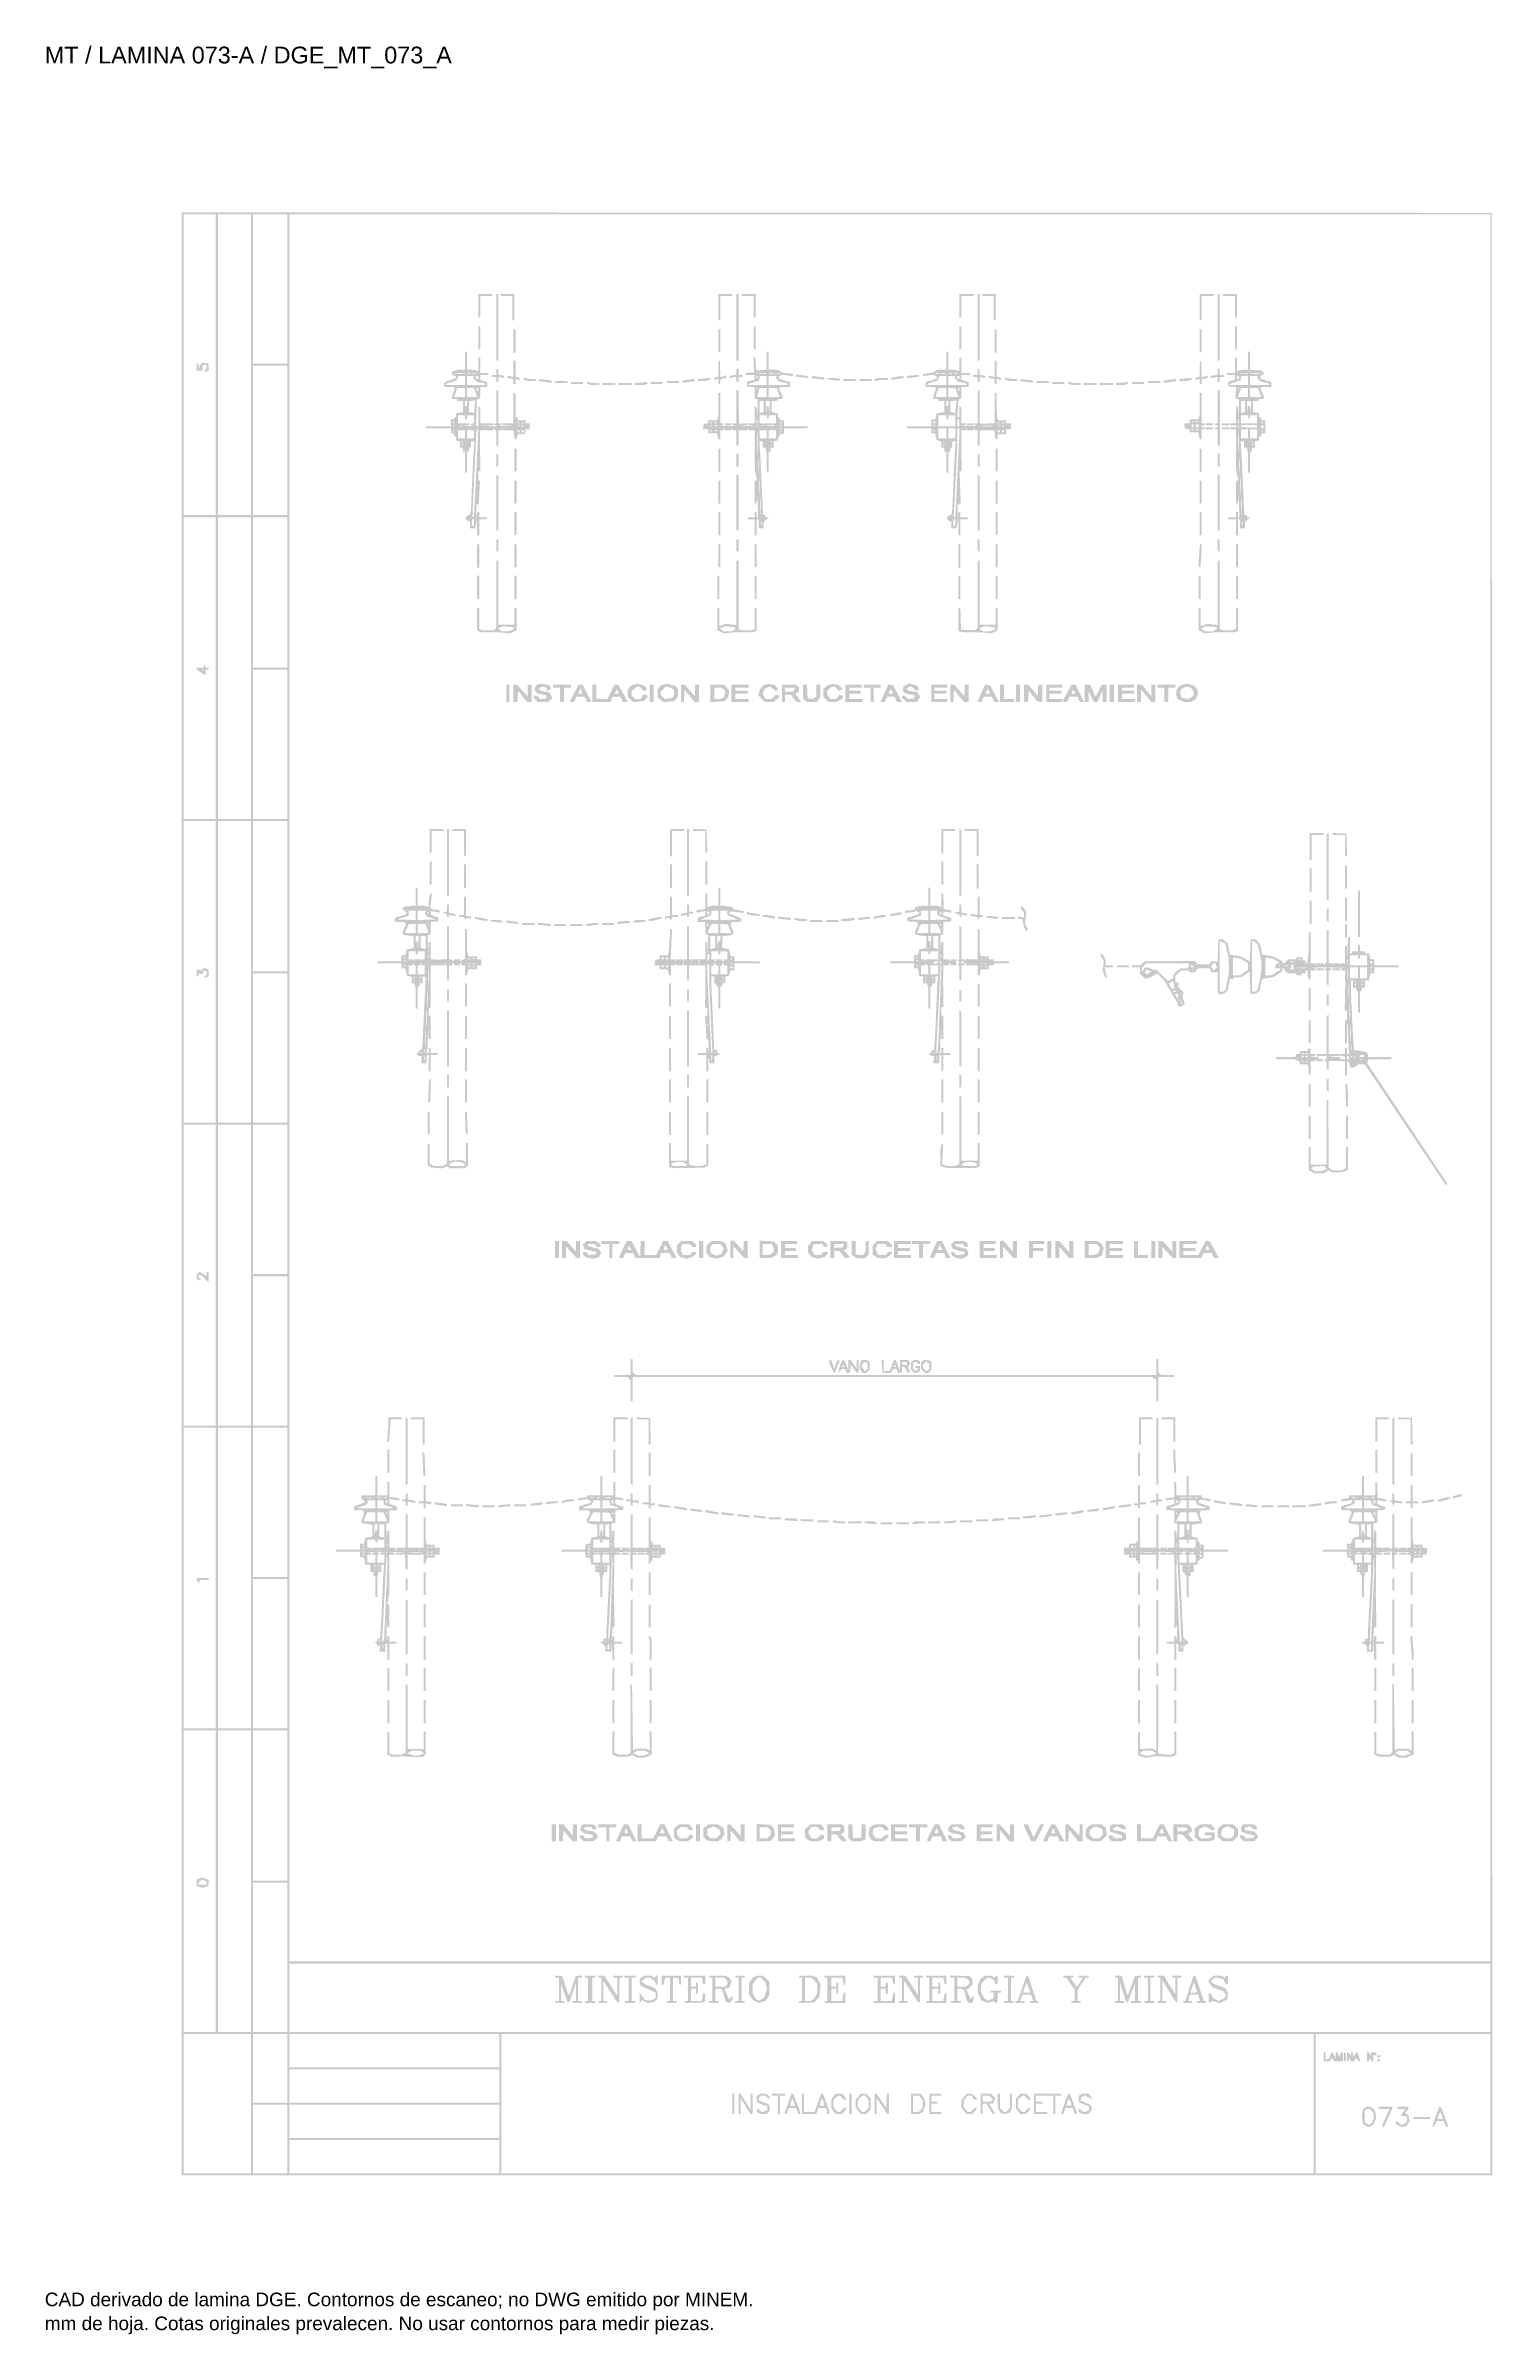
# Paper-space layout 'AN-18-DGE-073-A' of a CAD drawing. Header units: metres, sheet in millimetres. Extents: x 12 to 193, y 4 to 291.
import ezdxf

# ---------------------------------------------------------------- set-up
doc = ezdxf.new("R2010")
doc.units = ezdxf.units.M
doc.layers.add('DGE_DATOS', color=7, linetype='Continuous', lineweight=0)
doc.layers.add('DGE_RELLENO', color=7, linetype='Continuous', lineweight=0)
doc.styles.add('DGE_ARIAL', font='arial.ttf')

# ---------------------------------------------------------------- blocks, each defined once
blk = doc.blocks.new('LP_REF_DGE_MT_073_A')
at = {"layer": 'DGE_RELLENO'}
h = blk.add_hatch(color=7, dxfattribs=at)
h.paths.add_polyline_path([(29.1376, 147.3791), (29.1376, 24.3822), (111.2838, 24.3822), (193.43, 24.3822), (193.3984, 147.3474), (193.3667, 270.3126), (111.2521, 270.3443), (29.1376, 270.376)], flags=0)
h.paths.add_polyline_path([(33.4378, 251.2781), (33.4378, 232.4334), (31.4142, 232.4334), (29.3905, 232.4334), (29.3905, 251.2781), (29.3905, 270.1229), (31.4142, 270.1229), (33.4378, 270.1229)], flags=0)
h.paths.add_polyline_path([(37.8644, 251.2781), (37.8644, 232.4334), (35.7776, 232.4334), (33.6907, 232.4334), (33.6907, 251.2781), (33.6907, 270.1229), (35.7776, 270.1229), (37.8644, 270.1229)], flags=0)
h.paths.add_polyline_path([(42.4176, 260.7637), (42.4176, 251.4046), (40.2675, 251.4046), (38.1174, 251.4046), (38.1174, 260.7637), (38.1174, 270.1229), (40.2675, 270.1229), (42.4176, 270.1229)], flags=0)
h.paths.add_polyline_path([(193.177, 160.6589), (193.177, 51.1949), (117.9237, 51.1949), (42.6705, 51.1949), (42.6705, 160.6589), (42.6705, 270.1229), (117.9237, 270.1229), (193.177, 270.1229)], flags=0)
h.paths.add_polyline_path([(42.4176, 241.7925), (42.4176, 232.4334), (40.2675, 232.4334), (38.1174, 232.4334), (38.1174, 241.7925), (38.1174, 251.1517), (40.2675, 251.1517), (42.4176, 251.1517)], flags=0)
h.paths.add_polyline_path([(33.4378, 213.2724), (33.4378, 194.3644), (31.4142, 194.3644), (29.3905, 194.3644), (29.3905, 213.2724), (29.3905, 232.1804), (31.4142, 232.1804), (33.4378, 232.1804)], flags=0)
h.paths.add_polyline_path([(37.8644, 213.2724), (37.8644, 194.3644), (35.7776, 194.3644), (33.6907, 194.3644), (33.6907, 213.2724), (33.6907, 232.1804), (35.7776, 232.1804), (37.8644, 232.1804)], flags=0)
h.paths.add_polyline_path([(42.4176, 222.758), (42.4176, 213.3357), (40.2675, 213.3357), (38.1174, 213.3357), (38.1174, 222.758), (38.1174, 232.1804), (40.2675, 232.1804), (42.4176, 232.1804)], flags=0)
h.paths.add_polyline_path([(42.4176, 203.7236), (42.4176, 194.3644), (40.2675, 194.3644), (38.1174, 194.3644), (38.1174, 203.7236), (38.1174, 213.0827), (40.2675, 213.0827), (42.4176, 213.0827)], flags=0)
h.paths.add_polyline_path([(33.4378, 175.2035), (33.4378, 156.2955), (31.4142, 156.2955), (29.3905, 156.2955), (29.3905, 175.2035), (29.3905, 194.1115), (31.4142, 194.1115), (33.4378, 194.1115)], flags=0)
h.paths.add_polyline_path([(37.8644, 175.2035), (37.8644, 156.2955), (35.7776, 156.2955), (33.6907, 156.2955), (33.6907, 175.2035), (33.6907, 194.1115), (35.7776, 194.1115), (37.8644, 194.1115)], flags=0)
h.paths.add_polyline_path([(42.4176, 184.6891), (42.4176, 175.2667), (40.2675, 175.2667), (38.1174, 175.2667), (38.1174, 184.6891), (38.1174, 194.1115), (40.2675, 194.1115), (42.4176, 194.1115)], flags=0)
h.paths.add_polyline_path([(42.4176, 165.6547), (42.4176, 156.2955), (40.2675, 156.2955), (38.1174, 156.2955), (38.1174, 165.6547), (38.1174, 175.0138), (40.2675, 175.0138), (42.4176, 175.0138)], flags=0)
h.paths.add_polyline_path([(33.4378, 137.1978), (33.4378, 118.3531), (31.4142, 118.3531), (29.3905, 118.3531), (29.3905, 137.1978), (29.3905, 156.0426), (31.4142, 156.0426), (33.4378, 156.0426)], flags=0)
h.paths.add_polyline_path([(37.8644, 137.1978), (37.8644, 118.3531), (35.7776, 118.3531), (33.6907, 118.3531), (33.6907, 137.1978), (33.6907, 156.0426), (35.7776, 156.0426), (37.8644, 156.0426)], flags=0)
h.paths.add_polyline_path([(42.4176, 146.6834), (42.4176, 137.3243), (40.2675, 137.3243), (38.1174, 137.3243), (38.1174, 146.6834), (38.1174, 156.0426), (40.2675, 156.0426), (42.4176, 156.0426)], flags=0)
h.paths.add_polyline_path([(42.4176, 127.7122), (42.4176, 118.3531), (40.2675, 118.3531), (38.1174, 118.3531), (38.1174, 127.7122), (38.1174, 137.0713), (40.2675, 137.0713), (42.4176, 137.0713)], flags=0)
h.paths.add_polyline_path([(33.4378, 99.2554), (33.4378, 80.4106), (31.4142, 80.4106), (29.3905, 80.4106), (29.3905, 99.2554), (29.3905, 118.1001), (31.4142, 118.1001), (33.4378, 118.1001)], flags=0)
h.paths.add_polyline_path([(37.8644, 99.2554), (37.8644, 80.4106), (35.7776, 80.4106), (33.6907, 80.4106), (33.6907, 99.2554), (33.6907, 118.1001), (35.7776, 118.1001), (37.8644, 118.1001)], flags=0)
h.paths.add_polyline_path([(42.4176, 108.741), (42.4176, 99.3818), (40.2675, 99.3818), (38.1174, 99.3818), (38.1174, 108.741), (38.1174, 118.1001), (40.2675, 118.1001), (42.4176, 118.1001)], flags=0)
h.paths.add_polyline_path([(42.4176, 89.7697), (42.4176, 80.4106), (40.2675, 80.4106), (38.1174, 80.4106), (38.1174, 89.7697), (38.1174, 99.1289), (40.2675, 99.1289), (42.4176, 99.1289)], flags=0)
h.paths.add_polyline_path([(33.4378, 61.2497), (33.4378, 42.3417), (31.4142, 42.3417), (29.3905, 42.3417), (29.3905, 61.2497), (29.3905, 80.1577), (31.4142, 80.1577), (33.4378, 80.1577)], flags=0)
h.paths.add_polyline_path([(37.8644, 61.2497), (37.8644, 42.3417), (35.7776, 42.3417), (33.6907, 42.3417), (33.6907, 61.2497), (33.6907, 80.1577), (35.7776, 80.1577), (37.8644, 80.1577)], flags=0)
h.paths.add_polyline_path([(42.4176, 70.7353), (42.4176, 61.3129), (40.2675, 61.3129), (38.1174, 61.3129), (38.1174, 70.7353), (38.1174, 80.1577), (40.2675, 80.1577), (42.4176, 80.1577)], flags=0)
h.paths.add_polyline_path([(42.4176, 51.7008), (42.4176, 42.3417), (40.2675, 42.3417), (38.1174, 42.3417), (38.1174, 51.7008), (38.1174, 61.0599), (40.2675, 61.0599), (42.4176, 61.0599)], flags=0)
h.paths.add_polyline_path([(193.177, 46.6418), (193.177, 42.3417), (117.9237, 42.3417), (42.6705, 42.3417), (42.6705, 46.6418), (42.6705, 50.942), (117.9237, 50.942), (193.177, 50.942)], flags=0)
h.paths.add_polyline_path([(37.8644, 33.362), (37.8644, 24.6352), (33.6275, 24.6352), (29.3905, 24.6352), (29.3905, 33.362), (29.3905, 42.0887), (33.6275, 42.0887), (37.8644, 42.0887)], flags=0)
h.paths.add_polyline_path([(42.4176, 37.7886), (42.4176, 33.4884), (40.2675, 33.4884), (38.1174, 33.4884), (38.1174, 37.7886), (38.1174, 42.0887), (40.2675, 42.0887), (42.4176, 42.0887)], flags=0)
h.paths.add_polyline_path([(68.9775, 40.0019), (68.9775, 37.9151), (55.824, 37.9151), (42.6705, 37.9151), (42.6705, 40.0019), (42.6705, 42.0887), (55.824, 42.0887), (68.9775, 42.0887)], flags=0)
h.paths.add_polyline_path([(171.0437, 33.362), (171.0437, 24.6352), (120.1371, 24.6352), (69.2305, 24.6352), (69.2305, 33.362), (69.2305, 42.0887), (120.1371, 42.0887), (171.0437, 42.0887)], flags=0)
h.paths.add_polyline_path([(193.177, 33.362), (193.177, 24.6352), (182.2368, 24.6352), (171.2966, 24.6352), (171.2966, 33.362), (171.2966, 42.0887), (182.2368, 42.0887), (193.177, 42.0887)], flags=0)
h.paths.add_polyline_path([(68.9775, 35.5753), (68.9775, 33.4884), (55.824, 33.4884), (42.6705, 33.4884), (42.6705, 35.5753), (42.6705, 37.6621), (55.824, 37.6621), (68.9775, 37.6621)], flags=0)
h.paths.add_polyline_path([(42.4176, 28.9353), (42.4176, 24.6352), (40.2675, 24.6352), (38.1174, 24.6352), (38.1174, 28.9353), (38.1174, 33.2355), (40.2675, 33.2355), (42.4176, 33.2355)], flags=0)
h.paths.add_polyline_path([(68.9775, 31.1486), (68.9775, 29.0618), (55.824, 29.0618), (42.6705, 29.0618), (42.6705, 31.1486), (42.6705, 33.2355), (55.824, 33.2355), (68.9775, 33.2355)], flags=0)
h.paths.add_polyline_path([(68.9775, 26.722), (68.9775, 24.6352), (55.824, 24.6352), (42.6705, 24.6352), (42.6705, 26.722), (42.6705, 28.8089), (55.824, 28.8089), (68.9775, 28.8089)], flags=0)
h.paths.add_polyline_path([(31.5751, 251.3794), (31.4414, 251.2149), (31.3792, 250.9619), (31.317, 250.709), (31.3024, 251.0568), (31.2877, 251.4046), (31.1612, 251.4046), (31.0347, 251.4046), (31.0347, 250.9619), (31.0347, 250.5193), (31.4189, 250.5193), (31.8032, 250.5193), (31.7668, 250.8671), (31.7304, 251.2149), (32.0149, 251.2553), (32.2995, 251.2957), (32.2995, 251.0593), (32.2995, 250.8228), (32.1498, 250.6732), (32.0002, 250.5235), (32.0685, 250.4552), (32.1368, 250.3868), (32.3513, 250.4692), (32.5658, 250.5515), (32.5275, 251.0097), (32.4892, 251.4678), (32.099, 251.5059), (31.7088, 251.544)], flags=0)
h.paths.add_polyline_path([(66.3215, 258.6769), (66.3215, 257.2224), (66.448, 257.2224), (66.5745, 257.2224), (66.5745, 258.5504), (66.5745, 259.8784), (67.3333, 259.8784), (68.0922, 259.8784), (68.0922, 260.0049), (68.0922, 260.1314), (67.2069, 260.1314), (66.3215, 260.1314)], flags=0)
h.paths.add_polyline_path([(68.5981, 255.9577), (68.5981, 251.784), (68.7246, 251.784), (68.8511, 251.784), (68.8511, 255.9577), (68.8511, 260.1314), (68.7246, 260.1314), (68.5981, 260.1314)], flags=0)
h.paths.add_polyline_path([(69.1672, 260.0049), (69.2454, 259.8784), (69.9336, 259.8784), (70.6217, 259.8784), (70.6217, 258.3607), (70.6217, 256.843), (70.7482, 256.843), (70.8747, 256.843), (70.8747, 258.4872), (70.8747, 260.1314), (69.9819, 260.1314), (69.0891, 260.1314)], flags=0)
h.paths.add_polyline_path([(96.4228, 258.4872), (96.4228, 256.843), (96.5493, 256.843), (96.6758, 256.843), (96.6758, 258.3607), (96.6758, 259.8784), (97.4346, 259.8784), (98.1935, 259.8784), (98.1935, 260.0049), (98.1935, 260.1314), (97.3082, 260.1314), (96.4228, 260.1314)], flags=0)
h.paths.add_polyline_path([(98.6994, 255.9577), (98.6994, 251.784), (98.8259, 251.784), (98.9523, 251.784), (98.9523, 255.9577), (98.9523, 260.1314), (98.8259, 260.1314), (98.6994, 260.1314)], flags=0)
h.paths.add_polyline_path([(99.3318, 260.0049), (99.3318, 259.8784), (100.0906, 259.8784), (100.8495, 259.8784), (100.8495, 258.5504), (100.8495, 257.2224), (100.976, 257.2224), (101.1024, 257.2224), (101.1024, 258.6769), (101.1024, 260.1314), (100.2171, 260.1314), (99.3318, 260.1314)], flags=0)
h.paths.add_polyline_path([(126.6506, 258.6769), (126.6506, 257.2224), (126.7771, 257.2224), (126.9035, 257.2224), (126.9035, 258.5504), (126.9035, 259.8784), (127.6624, 259.8784), (128.4213, 259.8784), (128.4213, 260.0049), (128.4213, 260.1314), (127.5359, 260.1314), (126.6506, 260.1314)], flags=0)
h.paths.add_polyline_path([(128.9272, 255.9577), (128.9272, 251.784), (129.0536, 251.784), (129.1801, 251.784), (129.1801, 255.9577), (129.1801, 260.1314), (129.0536, 260.1314), (128.9272, 260.1314)], flags=0)
h.paths.add_polyline_path([(129.4963, 260.0049), (129.5745, 259.8784), (130.2626, 259.8784), (130.9508, 259.8784), (130.9508, 258.3607), (130.9508, 256.843), (131.0772, 256.843), (131.2037, 256.843), (131.2037, 258.4872), (131.2037, 260.1314), (130.3109, 260.1314), (129.4181, 260.1314)], flags=0)
h.paths.add_polyline_path([(156.7519, 258.4872), (156.7519, 256.843), (156.8784, 256.843), (157.0048, 256.843), (157.0048, 258.3607), (157.0048, 259.8784), (157.7637, 259.8784), (158.5225, 259.8784), (158.5225, 260.0049), (158.5225, 260.1314), (157.6372, 260.1314), (156.7519, 260.1314)], flags=0)
h.paths.add_polyline_path([(159.0284, 255.9577), (159.0284, 251.784), (159.1549, 251.784), (159.2814, 251.784), (159.2814, 255.9577), (159.2814, 260.1314), (159.1549, 260.1314), (159.0284, 260.1314)], flags=0)
h.paths.add_polyline_path([(159.6608, 260.0049), (159.6608, 259.8784), (160.4197, 259.8784), (161.1785, 259.8784), (161.1785, 258.5504), (161.1785, 257.2224), (161.305, 257.2224), (161.4315, 257.2224), (161.4315, 258.6769), (161.4315, 260.1314), (160.5462, 260.1314), (159.6608, 260.1314)], flags=0)
h.paths.add_polyline_path([(66.3215, 254.6222), (66.3215, 253.1603), (66.448, 253.2385), (66.5745, 253.3167), (66.5745, 254.7004), (66.5745, 256.0842), (66.448, 256.0842), (66.3215, 256.0842)], flags=0)
h.paths.add_polyline_path([(100.8495, 254.7004), (100.8495, 253.3167), (100.976, 253.2385), (101.1024, 253.1603), (101.1024, 254.6222), (101.1024, 256.0842), (100.976, 256.0842), (100.8495, 256.0842)], flags=0)
h.paths.add_polyline_path([(126.6506, 254.6222), (126.6506, 253.1603), (126.7771, 253.2385), (126.9035, 253.3167), (126.9035, 254.7004), (126.9035, 256.0842), (126.7771, 256.0842), (126.6506, 256.0842)], flags=0)
h.paths.add_polyline_path([(161.1785, 254.7004), (161.1785, 253.3167), (161.305, 253.2385), (161.4315, 253.1603), (161.4315, 254.6222), (161.4315, 256.0842), (161.305, 256.0842), (161.1785, 256.0842)], flags=0)
h.paths.add_polyline_path([(70.7482, 254.2503), (70.7482, 252.7958), (70.8747, 252.7958), (71.0011, 252.7958), (71.0011, 254.2503), (71.0011, 255.7047), (70.8747, 255.7047), (70.7482, 255.7047)], flags=0)
h.paths.add_polyline_path([(96.4228, 254.321), (96.4228, 252.9372), (96.5493, 252.8591), (96.6758, 252.7809), (96.6758, 254.2428), (96.6758, 255.7047), (96.5493, 255.7047), (96.4228, 255.7047)], flags=0)
h.paths.add_polyline_path([(131.0772, 254.2503), (131.0772, 252.7958), (131.2037, 252.7958), (131.3302, 252.7958), (131.3302, 254.2503), (131.3302, 255.7047), (131.2037, 255.7047), (131.0772, 255.7047)], flags=0)
h.paths.add_polyline_path([(156.7519, 254.321), (156.7519, 252.9372), (156.8784, 252.8591), (157.0048, 252.7809), (157.0048, 254.2428), (157.0048, 255.7047), (156.8784, 255.7047), (156.7519, 255.7047)], flags=0)
h.paths.add_polyline_path([(64.6773, 251.784), (64.6773, 250.6458), (64.1797, 250.6458), (63.682, 250.6458), (63.3576, 250.5224), (63.0332, 250.3991), (63.0332, 250.1944), (63.0332, 249.9897), (63.2913, 249.9222), (63.5494, 249.8547), (63.5043, 249.7127), (63.4591, 249.5707), (62.8617, 249.3697), (62.2644, 249.1687), (62.1261, 249.0304), (61.9878, 248.8921), (62.0638, 248.6939), (62.1399, 248.4957), (62.6919, 248.4957), (63.244, 248.4957), (63.3186, 248.421), (63.3933, 248.3463), (63.2132, 247.836), (63.0332, 247.3256), (63.0332, 247.1518), (63.0332, 246.978), (63.3494, 246.978), (63.6655, 246.978), (63.6655, 246.8515), (63.6655, 246.725), (64.045, 246.725), (64.4244, 246.725), (64.4244, 246.0435), (64.4244, 245.362), (63.9817, 245.2789), (63.5391, 245.1959), (63.5391, 245.0029), (63.5391, 244.8098), (63.3584, 244.6292), (63.1777, 244.4485), (63.0422, 244.4485), (62.9067, 244.4485), (62.9067, 244.0058), (62.9067, 243.5632), (61.3257, 243.5632), (59.7448, 243.5632), (59.7448, 243.4367), (59.7448, 243.3102), (61.3257, 243.3102), (62.9067, 243.3102), (62.9067, 242.994), (62.9067, 242.6778), (63.0964, 242.6778), (63.2861, 242.6778), (63.2861, 242.4881), (63.2861, 242.2984), (63.4126, 242.2984), (63.5391, 242.2984), (63.5391, 242.054), (63.5391, 241.8096), (63.792, 241.7293), (64.045, 241.649), (64.045, 241.2781), (64.045, 240.9072), (64.2347, 240.9072), (64.4244, 240.9072), (64.4244, 240.6542), (64.4244, 240.4013), (64.5509, 240.4013), (64.6773, 240.4013), (64.6773, 239.0733), (64.6773, 237.7453), (64.8038, 237.7453), (64.9303, 237.7453), (64.9303, 239.0733), (64.9303, 240.4013), (65.0568, 240.4013), (65.1833, 240.4013), (65.1833, 240.6542), (65.1833, 240.9072), (65.3097, 240.9072), (65.4362, 240.9072), (65.4362, 241.2866), (65.4362, 241.666), (65.6409, 241.666), (65.8456, 241.666), (65.7692, 240.6226), (65.6928, 239.5792), (65.5584, 236.4173), (65.424, 233.2555), (65.3611, 232.8444), (65.2983, 232.4334), (65.1685, 232.4334), (65.0387, 232.4334), (64.849, 232.2437), (64.6593, 232.0539), (64.849, 231.8642), (65.0387, 231.6745), (65.1742, 231.6745), (65.3097, 231.6745), (65.3097, 231.2319), (65.3097, 230.7892), (65.6235, 230.7892), (65.9373, 230.7892), (65.9991, 231.0738), (66.061, 231.3583), (66.1108, 231.6745), (66.1606, 231.9907), (66.1778, 230.9473), (66.1951, 229.9039), (66.3215, 229.9039), (66.448, 229.9039), (66.448, 230.9157), (66.448, 231.9275), (66.8832, 231.9275), (67.3184, 231.9275), (67.3966, 232.0539), (67.4747, 232.1804), (66.9614, 232.1804), (66.448, 232.1804), (66.448, 232.4966), (66.448, 232.8128), (66.3299, 232.8128), (66.2119, 232.8128), (66.1592, 232.465), (66.1065, 232.1172), (66.0875, 232.9014), (66.0686, 233.6856), (66.2409, 233.7867), (66.4132, 233.8878), (66.4786, 235.3107), (66.5441, 236.7335), (66.4328, 236.7335), (66.3215, 236.7335), (66.3215, 237.2952), (66.3215, 237.8569), (66.4618, 237.9435), (66.602, 238.0302), (66.5703, 239.69), (66.5387, 241.3499), (66.5566, 242.2036), (66.5745, 243.0573), (67.3966, 243.0573), (68.2187, 243.0573), (68.2187, 243.1928), (68.2187, 243.3283), (68.4084, 243.1386), (68.5981, 242.9489), (68.5981, 242.0545), (68.5981, 241.1601), (68.7246, 241.1601), (68.8511, 241.1601), (68.8511, 242.1087), (68.8511, 243.0573), (69.0302, 243.0573), (69.2094, 243.0573), (69.2732, 243.2154), (69.337, 243.3734), (69.347, 243.2154), (69.357, 243.0573), (70.0448, 243.0573), (70.7327, 243.0573), (70.818, 242.4881), (70.9034, 241.919), (71.0018, 241.919), (71.1002, 241.919), (71.1777, 242.2276), (71.2551, 242.5362), (71.7289, 242.5754), (72.2027, 242.6146), (72.2431, 242.8992), (72.2835, 243.1837), (72.5277, 243.1837), (72.7718, 243.1837), (72.7718, 243.5632), (72.7718, 243.9426), (72.5189, 243.9426), (72.2659, 243.9426), (72.2659, 244.1323), (72.2659, 244.322), (71.76, 244.322), (71.2541, 244.322), (71.2541, 244.5117), (71.2541, 244.7014), (71.1276, 244.7014), (71.0011, 244.7014), (71.0011, 246.2191), (71.0011, 247.7368), (70.8747, 247.7368), (70.7482, 247.7368), (70.7482, 245.8397), (70.7482, 243.9426), (70.5269, 243.9303), (70.3055, 243.9181), (69.8312, 243.94), (69.357, 243.9619), (69.357, 243.8321), (69.357, 243.7023), (70.0842, 243.6566), (70.8114, 243.611), (69.7996, 243.6017), (68.7878, 243.5925), (69.0092, 243.6503), (69.2305, 243.7082), (69.2305, 243.8254), (69.2305, 243.9426), (69.0408, 243.9426), (68.8511, 243.9426), (68.8511, 245.9587), (68.8511, 247.9749), (68.7246, 248.053), (68.5981, 248.1312), (68.5981, 246.0474), (68.5981, 243.9637), (68.44, 243.8995), (68.2819, 243.8354), (68.4716, 243.7012), (68.6613, 243.567), (67.5863, 243.5899), (66.5113, 243.6127), (67.365, 243.6569), (68.2187, 243.7012), (68.2187, 243.8316), (68.2187, 243.9619), (67.7444, 243.94), (67.2701, 243.9181), (66.9223, 243.9303), (66.5745, 243.9426), (66.5745, 244.9469), (66.5745, 245.9513), (66.448, 246.0294), (66.3215, 246.1076), (66.3215, 244.8354), (66.3215, 243.5632), (66.198, 243.5632), (66.0745, 243.5632), (66.1171, 245.224), (66.1598, 246.8849), (66.3671, 247.001), (66.5745, 247.117), (66.5745, 247.8064), (66.5745, 248.4957), (67.0172, 248.4957), (67.4598, 248.4957), (67.4598, 248.8021), (67.4598, 249.1084), (67.0172, 249.2545), (66.5745, 249.4006), (66.5745, 249.707), (66.5745, 250.0134), (67.0804, 250.0134), (67.5863, 250.0134), (67.5863, 250.1399), (67.5863, 250.2663), (67.0804, 250.2663), (66.5745, 250.2663), (66.5745, 251.2149), (66.5745, 252.1635), (66.448, 252.1635), (66.3215, 252.1635), (66.3215, 251.3266), (66.3215, 250.4898), (66.037, 250.566), (65.7524, 250.6423), (65.3413, 250.644), (64.9303, 250.6458), (64.9303, 251.784), (64.9303, 252.9223), (64.8038, 252.9223), (64.6773, 252.9223)], flags=0)
h.paths.add_polyline_path([(64.395, 250.176), (64.0495, 250.1235), (63.6362, 250.1747), (63.2229, 250.2258), (63.9817, 250.2271), (64.7406, 250.2284)], flags=0)
h.paths.add_polyline_path([(65.3413, 250.1826), (65.1833, 250.1188), (65.0252, 250.1826), (64.8671, 250.2464), (65.1833, 250.2464), (65.4994, 250.2464)], flags=0)
h.paths.add_polyline_path([(65.9737, 250.1826), (65.8156, 250.1188), (65.6575, 250.1826), (65.4994, 250.2464), (65.8156, 250.2464), (66.1318, 250.2464)], flags=0)
h.paths.add_polyline_path([(64.6773, 249.3178), (64.6773, 248.7486), (63.4547, 248.7486), (62.2321, 248.7486), (62.3177, 248.8342), (62.4033, 248.9198), (63.0028, 249.1188), (63.6023, 249.3178), (63.7272, 249.6023), (63.852, 249.8869), (64.2647, 249.8869), (64.6773, 249.8869)], flags=0)
h.paths.add_polyline_path([(65.7552, 249.765), (65.6799, 249.6432), (65.9304, 249.3927), (66.181, 249.1422), (66.6321, 249.0575), (67.0832, 248.9729), (67.1525, 248.8608), (67.2218, 248.7486), (66.076, 248.7486), (64.9303, 248.7486), (64.9303, 249.3178), (64.9303, 249.8869), (65.3804, 249.8869), (65.8306, 249.8869)], flags=0)
h.paths.add_polyline_path([(66.3215, 249.6972), (66.3215, 249.5075), (66.1951, 249.5075), (66.0686, 249.5075), (66.0686, 249.6972), (66.0686, 249.8869), (66.1951, 249.8869), (66.3215, 249.8869)], flags=0)
h.paths.add_polyline_path([(64.6773, 247.8001), (64.6773, 247.2309), (63.9894, 247.2309), (63.3015, 247.2309), (63.4954, 247.8001), (63.6893, 248.3692), (64.1833, 248.3692), (64.6773, 248.3692)], flags=0)
h.paths.add_polyline_path([(65.9168, 248.0214), (66.0427, 247.6736), (66.1324, 247.4523), (66.2221, 247.2309), (65.5762, 247.2309), (64.9303, 247.2309), (64.9303, 247.8001), (64.9303, 248.3692), (65.3606, 248.3692), (65.7909, 248.3692)], flags=0)
h.paths.add_polyline_path([(66.3215, 248.1795), (66.3215, 247.9898), (66.2718, 247.9898), (66.2221, 247.9898), (66.1493, 248.1795), (66.0765, 248.3692), (66.199, 248.3692), (66.3215, 248.3692)], flags=0)
h.paths.add_polyline_path([(65.8726, 245.9997), (65.7875, 245.2478), (65.4854, 245.3055), (65.1833, 245.3633), (65.1833, 246.0358), (65.1833, 246.7082), (65.5311, 246.751), (65.8789, 246.7938), (65.9183, 246.7727), (65.9577, 246.7516)], flags=0)
h.paths.add_polyline_path([(64.9303, 246.4088), (64.9303, 246.0927), (64.8038, 246.0927), (64.6773, 246.0927), (64.6773, 246.4088), (64.6773, 246.725), (64.8038, 246.725), (64.9303, 246.725)], flags=0)
h.paths.add_polyline_path([(64.6773, 244.7014), (64.6773, 244.4485), (64.8038, 244.4485), (64.9303, 244.4485), (64.9303, 244.7014), (64.9303, 244.9544), (65.373, 244.9544), (65.8156, 244.9544), (65.8156, 244.4632), (65.8156, 243.9721), (65.5311, 243.8828), (65.2465, 243.7936), (65.5627, 243.691), (65.8789, 243.5884), (64.8038, 243.5997), (63.7288, 243.611), (64.456, 243.6566), (65.1833, 243.7023), (65.1833, 243.8321), (65.1833, 243.9619), (64.709, 243.94), (64.2347, 243.9181), (64.0133, 243.9303), (63.792, 243.9426), (63.792, 244.4485), (63.792, 244.9544), (64.2347, 244.9544), (64.6773, 244.9544)], flags=0)
h.paths.add_polyline_path([(63.244, 243.9847), (63.1596, 243.9004), (63.1596, 244.0691), (63.1596, 244.2377), (63.244, 244.1534), (63.3283, 244.0691)], flags=0)
h.paths.add_polyline_path([(71.4649, 243.9847), (71.3806, 243.9004), (71.2963, 243.9847), (71.2119, 244.0691), (71.3806, 244.0691), (71.5492, 244.0691)], flags=0)
h.paths.add_polyline_path([(71.9708, 243.9847), (71.8865, 243.9004), (71.8022, 243.9847), (71.7178, 244.0691), (71.8865, 244.0691), (72.0551, 244.0691)], flags=0)
h.paths.add_polyline_path([(63.2861, 243.6264), (63.2861, 243.5632), (63.2229, 243.5632), (63.1596, 243.5632), (63.1596, 243.6264), (63.1596, 243.6896), (63.2229, 243.6896), (63.2861, 243.6896)], flags=0)
h.paths.add_polyline_path([(71.4649, 243.6053), (71.3806, 243.521), (71.2963, 243.6053), (71.2119, 243.6896), (71.3806, 243.6896), (71.5492, 243.6896)], flags=0)
h.paths.add_polyline_path([(71.9708, 243.6053), (71.8865, 243.521), (71.8022, 243.6053), (71.7178, 243.6896), (71.8865, 243.6896), (72.0551, 243.6896)], flags=0)
h.paths.add_polyline_path([(65.5732, 243.0573), (65.8156, 243.0573), (65.8156, 242.5514), (65.8156, 242.0455), (65.373, 242.0455), (64.9303, 242.0455), (64.9303, 242.4935), (64.9303, 242.9415), (65.0884, 243.1134), (65.2465, 243.2853), (65.2886, 243.1713), (65.3308, 243.0573)], flags=0)
h.paths.add_polyline_path([(66.0687, 237.6544), (65.7967, 232.2458), (65.7429, 232.192), (65.6892, 232.1383), (65.6448, 232.191), (65.6005, 232.2437), (65.845, 237.4924), (66.0894, 242.7411), (66.1578, 243.0573), (66.2262, 243.3734), (66.2835, 243.2183), (66.3407, 243.0631)], flags=0)
h.paths.add_polyline_path([(63.2861, 242.994), (63.2861, 242.9308), (63.2229, 242.9308), (63.1596, 242.9308), (63.1596, 242.994), (63.1596, 243.0573), (63.2229, 243.0573), (63.2861, 243.0573)], flags=0)
h.paths.add_polyline_path([(64.6773, 242.5514), (64.6773, 242.0455), (64.2347, 242.0455), (63.792, 242.0455), (63.792, 242.5514), (63.792, 243.0573), (64.2347, 243.0573), (64.6773, 243.0573)], flags=0)
h.paths.add_polyline_path([(71.5071, 242.9308), (71.5071, 242.8043), (71.3806, 242.8043), (71.2541, 242.8043), (71.2541, 242.9308), (71.2541, 243.0573), (71.3806, 243.0573), (71.5071, 243.0573)], flags=0)
h.paths.add_polyline_path([(72.013, 242.9308), (72.013, 242.8043), (71.8865, 242.8043), (71.76, 242.8043), (71.76, 242.9308), (71.76, 243.0573), (71.8865, 243.0573), (72.013, 243.0573)], flags=0)
h.paths.add_polyline_path([(64.4244, 241.6028), (64.4244, 241.5396), (64.3612, 241.5396), (64.2979, 241.5396), (64.2979, 241.6028), (64.2979, 241.666), (64.3612, 241.666), (64.4244, 241.666)], flags=0)
h.paths.add_polyline_path([(64.4244, 241.2234), (64.4244, 241.1601), (64.3612, 241.1601), (64.2979, 241.1601), (64.2979, 241.2234), (64.2979, 241.2866), (64.3612, 241.2866), (64.4244, 241.2866)], flags=0)
h.paths.add_polyline_path([(65.8156, 231.5555), (65.8156, 231.1836), (65.6892, 231.1054), (65.5627, 231.0272), (65.5627, 231.4773), (65.5627, 231.9275), (65.6892, 231.9275), (65.8156, 231.9275)], flags=0)
h.paths.add_polyline_path([(102.4937, 251.7968), (102.4937, 250.6712), (101.8929, 250.6175), (101.2922, 250.5638), (101.2368, 250.6075), (101.1814, 250.6511), (101.1267, 251.4073), (101.072, 252.1635), (100.9477, 252.1635), (100.8234, 252.1635), (100.868, 251.2465), (100.9127, 250.3296), (100.3752, 250.2907), (99.8377, 250.2518), (99.8377, 250.1326), (99.8377, 250.0134), (100.4068, 250.0134), (100.976, 250.0134), (100.976, 249.7098), (100.976, 249.4061), (100.5017, 249.294), (100.0274, 249.1818), (100.0274, 248.8704), (100.0274, 248.5589), (100.5017, 248.5197), (100.976, 248.4804), (100.976, 247.7292), (100.976, 246.978), (101.1657, 246.978), (101.3554, 246.978), (101.3326, 245.8081), (101.3098, 244.6382), (101.2618, 245.2706), (101.2137, 245.9029), (101.0948, 246.0231), (100.976, 246.1432), (100.976, 245.0429), (100.976, 243.9426), (100.5965, 243.9426), (100.2171, 243.9426), (100.2171, 243.8241), (100.2171, 243.7057), (100.6282, 243.6547), (101.0392, 243.6036), (99.9642, 243.6062), (98.8891, 243.6088), (99.4899, 243.6561), (100.0906, 243.7035), (100.0906, 243.8327), (100.0906, 243.9619), (99.5531, 243.923), (99.0156, 243.8841), (98.9809, 246.0002), (98.9462, 248.1163), (98.8228, 248.1163), (98.6994, 248.1163), (98.6994, 246.0294), (98.6994, 243.9426), (98.4464, 243.9426), (98.1935, 243.9426), (98.1935, 243.8249), (98.1935, 243.7072), (98.4781, 243.6524), (98.7626, 243.5976), (97.6876, 243.5951), (96.6125, 243.5925), (96.8339, 243.6503), (97.0552, 243.7082), (97.0552, 243.8254), (97.0552, 243.9426), (96.8655, 243.9426), (96.6758, 243.9426), (96.6758, 245.8397), (96.6758, 247.7368), (96.5493, 247.7368), (96.4228, 247.7368), (96.4211, 246.314), (96.4194, 244.8911), (96.3431, 244.6066), (96.2668, 244.322), (95.7125, 244.322), (95.1581, 244.322), (95.1581, 244.1411), (95.1581, 243.9602), (94.8735, 243.9198), (94.5889, 243.8793), (94.5489, 243.5315), (94.5089, 243.1837), (94.8335, 243.1837), (95.1581, 243.1837), (95.1581, 242.9308), (95.1581, 242.6778), (95.7114, 242.6778), (96.2647, 242.6778), (96.3406, 242.2984), (96.4165, 241.919), (96.5461, 241.919), (96.6758, 241.919), (96.6758, 242.4881), (96.6758, 243.0573), (96.855, 243.0573), (97.0341, 243.0573), (97.0979, 243.2154), (97.1617, 243.3734), (97.1717, 243.2154), (97.1817, 243.0573), (97.6138, 243.0573), (98.0459, 243.0573), (98.1097, 243.2154), (98.1735, 243.3734), (98.1835, 243.2154), (98.1935, 243.0573), (98.4464, 243.0573), (98.6994, 243.0573), (98.6994, 242.1087), (98.6994, 241.1601), (98.8259, 241.1601), (98.9523, 241.1601), (98.9523, 242.1087), (98.9523, 243.0573), (99.5109, 243.0573), (100.0695, 243.0573), (100.1333, 243.2154), (100.1971, 243.3734), (100.2071, 243.2154), (100.2171, 243.0573), (100.5965, 243.0573), (100.976, 243.0573), (100.976, 240.6007), (100.976, 238.144), (101.1294, 237.4794), (101.2828, 236.8147), (101.1294, 236.7636), (100.976, 236.7124), (100.976, 235.2432), (100.976, 233.774), (101.0934, 233.8942), (101.2109, 234.0143), (101.2585, 234.457), (101.3061, 234.8996), (101.3624, 233.5398), (101.4186, 232.1799), (101.3238, 232.1802), (101.2289, 232.1804), (101.2289, 232.4966), (101.2289, 232.8128), (101.1024, 232.8128), (100.976, 232.8128), (100.976, 232.4966), (100.976, 232.1804), (100.5333, 232.1804), (100.0906, 232.1804), (100.0906, 232.0539), (100.0906, 231.9275), (100.5333, 231.9275), (100.976, 231.9275), (100.976, 230.9157), (100.976, 229.9039), (101.1024, 229.9039), (101.2289, 229.9039), (101.2289, 230.9157), (101.2289, 231.9275), (101.3554, 231.9275), (101.4819, 231.9275), (101.4819, 231.3583), (101.4819, 230.7892), (101.7981, 230.7892), (102.1142, 230.7892), (102.1142, 231.1855), (102.1142, 231.5819), (102.4621, 231.881), (102.8099, 232.1801), (102.5885, 232.1803), (102.3672, 232.1804), (102.3672, 232.3069), (102.3672, 232.4334), (102.2014, 232.4334), (102.0355, 232.4334), (101.88, 235.8166), (101.7246, 239.1998), (101.6474, 240.4329), (101.5703, 241.666), (101.779, 241.666), (101.9878, 241.666), (101.9878, 241.2866), (101.9878, 240.9072), (102.1617, 240.9072), (102.3356, 240.9072), (102.4146, 240.512), (102.4937, 240.1167), (102.4937, 238.931), (102.4937, 237.7453), (102.6201, 237.7453), (102.7466, 237.7453), (102.7466, 239.0733), (102.7466, 240.4013), (102.8731, 240.4013), (102.9996, 240.4013), (102.9996, 240.6542), (102.9996, 240.9072), (103.1893, 240.9072), (103.379, 240.9072), (103.379, 241.2781), (103.379, 241.649), (103.6004, 241.7193), (103.8218, 241.7895), (103.9845, 242.1569), (104.1471, 242.5243), (104.3954, 242.5892), (104.6438, 242.6542), (104.6438, 242.9822), (104.6438, 243.3102), (106.0908, 243.3102), (107.5378, 243.3102), (107.616, 243.4367), (107.6941, 243.5632), (106.1689, 243.5632), (104.6438, 243.5632), (104.6438, 243.9426), (104.6438, 244.322), (104.4364, 244.322), (104.229, 244.322), (104.061, 244.5433), (103.893, 244.7647), (103.8889, 244.976), (103.8849, 245.1872), (103.5055, 245.2706), (103.1261, 245.3539), (103.1261, 246.0395), (103.1261, 246.725), (103.4348, 246.725), (103.7435, 246.725), (103.8217, 246.8515), (103.8998, 246.978), (104.1379, 246.978), (104.3759, 246.978), (104.447, 247.093), (104.5181, 247.2081), (104.2736, 247.7785), (104.0291, 248.3489), (104.2203, 248.4223), (104.4115, 248.4957), (104.9071, 248.4957), (105.4026, 248.4957), (105.4026, 248.8083), (105.4026, 249.121), (104.707, 249.3232), (104.0114, 249.5254), (104.0114, 249.6926), (104.0114, 249.8598), (104.2268, 249.9425), (104.4422, 250.0252), (105.1121, 249.9415), (105.782, 249.8578), (105.782, 249.9869), (105.782, 250.1161), (105.1382, 250.2047), (104.4944, 250.2932), (104.158, 250.4687), (103.8217, 250.6442), (103.2841, 250.645), (102.7466, 250.6458), (102.7466, 251.784), (102.7466, 252.9223), (102.6201, 252.9223), (102.4937, 252.9223)], flags=0)
h.paths.add_polyline_path([(101.827, 250.1899), (101.7506, 250.1135), (101.5846, 250.1799), (101.4186, 250.2464), (101.661, 250.2563), (101.9035, 250.2663)], flags=0)
h.paths.add_polyline_path([(102.3988, 250.1826), (102.2407, 250.1188), (102.0826, 250.1826), (101.9245, 250.2464), (102.2407, 250.2464), (102.5569, 250.2464)], flags=0)
h.paths.add_polyline_path([(103.3474, 250.1791), (103.1261, 250.1213), (102.9047, 250.1791), (102.6834, 250.237), (103.1261, 250.237), (103.5687, 250.237)], flags=0)
h.paths.add_polyline_path([(104.1036, 250.1899), (104.0272, 250.1135), (103.8612, 250.1799), (103.6952, 250.2464), (103.9376, 250.2563), (104.18, 250.2663)], flags=0)
h.paths.add_polyline_path([(101.3153, 249.6102), (101.2489, 249.4442), (101.2389, 249.6867), (101.2289, 249.9291), (101.3053, 249.8526), (101.3817, 249.7762)], flags=0)
h.paths.add_polyline_path([(102.4937, 249.3178), (102.4937, 248.7486), (101.3343, 248.7486), (100.1749, 248.7486), (100.2684, 248.8435), (100.3619, 248.9383), (100.9535, 249.1281), (101.5451, 249.3178), (101.5855, 249.6023), (101.6259, 249.8869), (102.0598, 249.8869), (102.4937, 249.8869)], flags=0)
h.paths.add_polyline_path([(103.698, 249.765), (103.6227, 249.6432), (103.8732, 249.3927), (104.1238, 249.1422), (104.5749, 249.0575), (105.026, 248.9729), (105.0953, 248.8608), (105.1646, 248.7486), (103.9556, 248.7486), (102.7466, 248.7486), (102.7466, 249.3178), (102.7466, 249.8869), (103.26, 249.8869), (103.7734, 249.8869)], flags=0)
h.paths.add_polyline_path([(101.3554, 248.306), (101.3554, 248.2427), (101.2922, 248.2427), (101.2289, 248.2427), (101.2289, 248.306), (101.2289, 248.3692), (101.2922, 248.3692), (101.3554, 248.3692)], flags=0)
h.paths.add_polyline_path([(102.4937, 247.8001), (102.4937, 247.2309), (101.869, 247.2309), (101.2443, 247.2309), (101.4382, 247.8001), (101.6321, 248.3692), (102.0629, 248.3692), (102.4937, 248.3692)], flags=0)
h.paths.add_polyline_path([(103.8596, 248.0214), (103.9855, 247.6736), (104.0752, 247.4523), (104.1649, 247.2309), (103.4558, 247.2309), (102.7466, 247.2309), (102.7466, 247.8001), (102.7466, 248.3692), (103.2402, 248.3692), (103.7337, 248.3692)], flags=0)
h.paths.add_polyline_path([(102.1142, 246.0442), (102.1142, 245.3633), (101.8613, 245.2972), (101.6083, 245.231), (101.6083, 245.978), (101.6083, 246.725), (101.8613, 246.725), (102.1142, 246.725)], flags=0)
h.paths.add_polyline_path([(102.8529, 245.9978), (102.8326, 245.2706), (102.7816, 245.6816), (102.7306, 246.0927), (102.6201, 246.0927), (102.5097, 246.0927), (102.4587, 245.6816), (102.4077, 245.2706), (102.3874, 245.9978), (102.3672, 246.725), (102.6201, 246.725), (102.8731, 246.725)], flags=0)
h.paths.add_polyline_path([(102.5582, 244.6698), (102.6523, 244.3852), (102.7082, 244.6698), (102.7642, 244.9544), (103.1981, 244.9544), (103.632, 244.9544), (103.632, 244.4485), (103.632, 243.9426), (103.4422, 243.9426), (103.2525, 243.9426), (103.2525, 243.8254), (103.2525, 243.7082), (103.4739, 243.6503), (103.6952, 243.5925), (102.6201, 243.6022), (101.5451, 243.6119), (102.3356, 243.6568), (103.1261, 243.7017), (103.1261, 243.8318), (103.1261, 243.9619), (102.6518, 243.94), (102.1775, 243.9181), (101.8929, 243.9303), (101.6083, 243.9426), (101.6083, 244.4485), (101.6083, 244.9544), (102.0363, 244.9544), (102.4642, 244.9544)], flags=0)
h.paths.add_polyline_path([(101.3127, 244.0374), (101.2489, 243.8793), (101.2489, 244.1955), (101.2489, 244.5117), (101.3127, 244.3536), (101.3765, 244.1955)], flags=0)
h.paths.add_polyline_path([(95.6218, 243.9847), (95.5375, 243.9004), (95.4532, 243.9847), (95.3689, 244.0691), (95.5375, 244.0691), (95.7061, 244.0691)], flags=0)
h.paths.add_polyline_path([(96.2621, 243.9926), (96.1857, 243.9162), (96.0197, 243.9827), (95.8537, 244.0491), (96.0961, 244.0591), (96.3385, 244.0691)], flags=0)
h.paths.add_polyline_path([(104.3487, 243.9847), (104.2643, 243.9004), (104.18, 243.9847), (104.0957, 244.0691), (104.2643, 244.0691), (104.433, 244.0691)], flags=0)
h.paths.add_polyline_path([(95.6218, 243.6053), (95.5375, 243.521), (95.4532, 243.6053), (95.3689, 243.6896), (95.5375, 243.6896), (95.7061, 243.6896)], flags=0)
h.paths.add_polyline_path([(96.2621, 243.6132), (96.1857, 243.5368), (96.0197, 243.6032), (95.8537, 243.6697), (96.0961, 243.6797), (96.3385, 243.6896)], flags=0)
h.paths.add_polyline_path([(101.3554, 243.6264), (101.3554, 243.5632), (101.2922, 243.5632), (101.2289, 243.5632), (101.2289, 243.6264), (101.2289, 243.6896), (101.2922, 243.6896), (101.3554, 243.6896)], flags=0)
h.paths.add_polyline_path([(104.3487, 243.6053), (104.2643, 243.521), (104.18, 243.6053), (104.0957, 243.6896), (104.2643, 243.6896), (104.433, 243.6896)], flags=0)
h.paths.add_polyline_path([(103.4528, 243.0573), (103.632, 243.0573), (103.632, 242.5514), (103.632, 242.0455), (103.1893, 242.0455), (102.7466, 242.0455), (102.7466, 242.5514), (102.7466, 243.0573), (102.9363, 243.0573), (103.1261, 243.0573), (103.136, 243.2154), (103.146, 243.3734), (103.2098, 243.2154), (103.2736, 243.0573)], flags=0)
h.paths.add_polyline_path([(104.3487, 243.2259), (104.2643, 243.1416), (104.18, 243.2259), (104.0957, 243.3102), (104.2643, 243.3102), (104.433, 243.3102)], flags=0)
h.paths.add_polyline_path([(95.6218, 242.9729), (95.5375, 242.8886), (95.4532, 242.9729), (95.3689, 243.0573), (95.5375, 243.0573), (95.7061, 243.0573)], flags=0)
h.paths.add_polyline_path([(96.2621, 242.9808), (96.1857, 242.9044), (96.0197, 242.9709), (95.8537, 243.0373), (96.0961, 243.0473), (96.3385, 243.0573)], flags=0)
h.paths.add_polyline_path([(101.3226, 240.7491), (101.2777, 239.9586), (101.2777, 241.5396), (101.2777, 243.1205), (101.3226, 242.33), (101.3675, 241.5396)], flags=0)
h.paths.add_polyline_path([(102.4937, 242.5514), (102.4937, 242.0455), (102.051, 242.0455), (101.6083, 242.0455), (101.6083, 242.5514), (101.6083, 243.0573), (102.051, 243.0573), (102.4937, 243.0573)], flags=0)
h.paths.add_polyline_path([(104.3487, 242.8465), (104.2643, 242.7622), (104.18, 242.8465), (104.0957, 242.9308), (104.2643, 242.9308), (104.433, 242.9308)], flags=0)
h.paths.add_polyline_path([(103.1261, 241.6028), (103.1261, 241.5396), (103.0628, 241.5396), (102.9996, 241.5396), (102.9996, 241.6028), (102.9996, 241.666), (103.0628, 241.666), (103.1261, 241.666)], flags=0)
h.paths.add_polyline_path([(103.1261, 241.2234), (103.1261, 241.1601), (103.0628, 241.1601), (102.9996, 241.1601), (102.9996, 241.2234), (102.9996, 241.2866), (103.0628, 241.2866), (103.1261, 241.2866)], flags=0)
h.paths.add_polyline_path([(101.4488, 238.0974), (101.4022, 237.4291), (101.4016, 238.6939), (101.401, 239.9586), (101.4482, 239.3621), (101.4954, 238.7656)], flags=0)
h.paths.add_polyline_path([(101.5753, 235.5679), (101.5287, 234.8996), (101.5281, 236.1644), (101.5275, 237.4291), (101.5747, 236.8326), (101.6219, 236.2361)], flags=0)
h.paths.add_polyline_path([(101.7017, 233.0384), (101.6551, 232.3701), (101.6545, 233.6349), (101.6539, 234.8996), (101.7011, 234.3031), (101.7483, 233.7066)], flags=0)
h.paths.add_polyline_path([(101.8225, 231.2027), (101.7642, 230.9789), (101.7595, 231.3583), (101.7548, 231.7378), (101.8178, 231.5821), (101.8808, 231.4264)], flags=0)
h.paths.add_polyline_path([(125.0064, 251.784), (125.0064, 250.6458), (124.4689, 250.645), (123.9314, 250.6442), (123.6021, 250.4724), (123.2729, 250.3006), (122.6852, 250.2125), (122.0975, 250.1244), (122.0975, 249.9965), (122.0975, 249.8687), (122.7615, 249.9496), (123.4255, 250.0305), (123.6784, 249.8405), (123.9314, 249.6504), (123.4611, 249.4525), (122.9909, 249.2545), (122.8126, 249.2545), (122.6343, 249.2545), (122.4782, 249.0664), (122.3221, 248.8783), (122.3955, 248.687), (122.4689, 248.4957), (123.021, 248.4957), (123.573, 248.4957), (123.6477, 248.421), (123.7224, 248.3463), (123.5423, 247.836), (123.3622, 247.3256), (123.3622, 247.1518), (123.3622, 246.978), (123.6784, 246.978), (123.9946, 246.978), (123.9946, 246.8515), (123.9946, 246.725), (124.374, 246.725), (124.7534, 246.725), (124.7534, 246.0405), (124.7534, 245.356), (124.2616, 245.2729), (123.7698, 245.1899), (123.6956, 244.8192), (123.6215, 244.4485), (123.3654, 244.4485), (123.1093, 244.4485), (123.1093, 244.0058), (123.1093, 243.5632), (121.5915, 243.5632), (120.0738, 243.5632), (120.0738, 243.4367), (120.0738, 243.3102), (121.5915, 243.3102), (123.1093, 243.3102), (123.1093, 242.994), (123.1093, 242.6778), (123.3522, 242.6778), (123.5951, 242.6778), (123.6802, 242.2903), (123.7653, 241.9028), (124.0697, 241.7641), (124.374, 241.6254), (124.374, 241.2663), (124.374, 240.9072), (124.5637, 240.9072), (124.7534, 240.9072), (124.7534, 240.6542), (124.7534, 240.4013), (124.8799, 240.4013), (125.0064, 240.4013), (125.0064, 239.0733), (125.0064, 237.7453), (125.1329, 237.7453), (125.2594, 237.7453), (125.2594, 239.0733), (125.2594, 240.4013), (125.3858, 240.4013), (125.5123, 240.4013), (125.5123, 240.6542), (125.5123, 240.9072), (125.6388, 240.9072), (125.7653, 240.9072), (125.7653, 241.2866), (125.7653, 241.666), (125.9699, 241.666), (126.1746, 241.666), (126.0982, 240.6226), (126.0218, 239.5792), (125.8874, 236.4173), (125.753, 233.2555), (125.6902, 232.8444), (125.6273, 232.4334), (125.4975, 232.4334), (125.3678, 232.4334), (125.178, 232.2437), (124.9883, 232.0539), (125.178, 231.8642), (125.3678, 231.6745), (125.5033, 231.6745), (125.6388, 231.6745), (125.6388, 231.2319), (125.6388, 230.7892), (125.9526, 230.7892), (126.2663, 230.7892), (126.3282, 231.0738), (126.3901, 231.3583), (126.4399, 231.6745), (126.4897, 231.9907), (126.5069, 230.9473), (126.5241, 229.9039), (126.6506, 229.9039), (126.7771, 229.9039), (126.7771, 230.9157), (126.7771, 231.9275), (127.2123, 231.9275), (127.6475, 231.9275), (127.7256, 232.0539), (127.8038, 232.1804), (127.2904, 232.1804), (126.7771, 232.1804), (126.7771, 232.4966), (126.7771, 232.8128), (126.659, 232.8128), (126.5409, 232.8128), (126.4882, 232.465), (126.4355, 232.1172), (126.4166, 232.9014), (126.3976, 233.6856), (126.6076, 233.803), (126.8175, 233.9205), (126.7404, 235.8926), (126.6634, 237.8648), (126.7972, 237.9475), (126.9311, 238.0302), (126.8994, 239.69), (126.8677, 241.3499), (126.8856, 242.2036), (126.9035, 243.0573), (127.146, 243.0573), (127.3884, 243.0573), (127.4522, 243.2154), (127.516, 243.3734), (127.5259, 243.2154), (127.5359, 243.0573), (127.968, 243.0573), (128.4002, 243.0573), (128.464, 243.2154), (128.5278, 243.3734), (128.5377, 243.2154), (128.5477, 243.0573), (128.7374, 243.0573), (128.9272, 243.0573), (128.9272, 242.1087), (128.9272, 241.1601), (129.0536, 241.1601), (129.1801, 241.1601), (129.1801, 242.1087), (129.1801, 243.0573), (130.1287, 243.0573), (131.0772, 243.0573), (131.0772, 242.6882), (131.0772, 242.3191), (131.154, 242.119), (131.2308, 241.919), (131.3437, 241.919), (131.4567, 241.919), (131.4567, 242.2352), (131.4567, 242.5514), (131.9626, 242.5514), (132.4685, 242.5514), (132.4685, 242.8675), (132.4685, 243.1837), (132.7847, 243.1837), (133.1009, 243.1837), (133.1009, 243.5632), (133.1009, 243.9426), (132.7847, 243.9426), (132.4685, 243.9426), (132.4685, 244.1323), (132.4685, 244.322), (131.9773, 244.322), (131.4862, 244.322), (131.4099, 244.6066), (131.3337, 244.8911), (131.3319, 246.314), (131.3302, 247.7368), (131.2037, 247.7368), (131.0772, 247.7368), (131.0772, 245.8505), (131.0772, 243.9642), (130.2525, 243.9218), (129.4278, 243.8793), (129.304, 243.9215), (129.1801, 243.9637), (129.1801, 245.9693), (129.1801, 247.9749), (129.0536, 248.053), (128.9272, 248.1312), (128.9272, 246.0369), (128.9272, 243.9426), (128.7374, 243.9426), (128.5477, 243.9426), (128.5477, 243.8254), (128.5477, 243.7082), (128.7691, 243.6503), (128.9904, 243.5925), (127.9153, 243.5951), (126.8403, 243.5976), (127.1249, 243.6524), (127.4094, 243.7072), (127.4094, 243.8249), (127.4094, 243.9426), (127.1565, 243.9426), (126.9035, 243.9426), (126.9035, 244.9469), (126.9035, 245.9513), (126.7771, 246.0294), (126.6506, 246.1076), (126.6506, 245.4045), (126.6506, 244.7014), (126.5067, 244.7014), (126.3629, 244.7014), (126.4526, 245.8081), (126.5424, 246.9147), (126.723, 247.0159), (126.9035, 247.117), (126.9035, 247.8064), (126.9035, 248.4957), (127.3462, 248.4957), (127.7889, 248.4957), (127.7889, 248.8021), (127.7889, 249.1084), (127.3462, 249.2545), (126.9035, 249.4006), (126.9035, 249.707), (126.9035, 250.0134), (127.4094, 250.0134), (127.9153, 250.0134), (127.9153, 250.1399), (127.9153, 250.2663), (127.4094, 250.2663), (126.9035, 250.2663), (126.9035, 251.2149), (126.9035, 252.1635), (126.7771, 252.1635), (126.6506, 252.1635), (126.6506, 251.3266), (126.6506, 250.4898), (126.366, 250.566), (126.0814, 250.6423), (125.6704, 250.644), (125.2594, 250.6458), (125.2594, 251.784), (125.2594, 252.9223), (125.1329, 252.9223), (125.0064, 252.9223)], flags=0)
h.paths.add_polyline_path([(124.0262, 250.1826), (123.8681, 250.1188), (123.71, 250.1826), (123.5519, 250.2464), (123.8681, 250.2464), (124.1843, 250.2464)], flags=0)
h.paths.add_polyline_path([(124.8483, 250.1791), (124.627, 250.1213), (124.4056, 250.1791), (124.1843, 250.237), (124.627, 250.237), (125.0696, 250.237)], flags=0)
h.paths.add_polyline_path([(125.6704, 250.1826), (125.5123, 250.1188), (125.3542, 250.1826), (125.1961, 250.2464), (125.5123, 250.2464), (125.8285, 250.2464)], flags=0)
h.paths.add_polyline_path([(126.3028, 250.1826), (126.1447, 250.1188), (125.9866, 250.1826), (125.8285, 250.2464), (126.1447, 250.2464), (126.4609, 250.2464)], flags=0)
h.paths.add_polyline_path([(125.0064, 249.3178), (125.0064, 248.7486), (123.7838, 248.7486), (122.5612, 248.7486), (122.6468, 248.8342), (122.7324, 248.9198), (123.3319, 249.1188), (123.9314, 249.3178), (124.0562, 249.6023), (124.1811, 249.8869), (124.5937, 249.8869), (125.0064, 249.8869)], flags=0)
h.paths.add_polyline_path([(126.0843, 249.765), (126.009, 249.6432), (126.2595, 249.3927), (126.51, 249.1422), (126.9611, 249.0575), (127.4122, 248.9729), (127.4815, 248.8608), (127.5508, 248.7486), (126.4051, 248.7486), (125.2594, 248.7486), (125.2594, 249.3178), (125.2594, 249.8869), (125.7095, 249.8869), (126.1596, 249.8869)], flags=0)
h.paths.add_polyline_path([(126.6506, 249.6972), (126.6506, 249.5075), (126.5241, 249.5075), (126.3976, 249.5075), (126.3976, 249.6972), (126.3976, 249.8869), (126.5241, 249.8869), (126.6506, 249.8869)], flags=0)
h.paths.add_polyline_path([(125.0064, 247.8001), (125.0064, 247.2309), (124.3185, 247.2309), (123.6305, 247.2309), (123.8244, 247.8001), (124.0184, 248.3692), (124.5124, 248.3692), (125.0064, 248.3692)], flags=0)
h.paths.add_polyline_path([(126.2459, 248.0214), (126.3718, 247.6736), (126.4615, 247.4523), (126.5512, 247.2309), (125.9053, 247.2309), (125.2594, 247.2309), (125.2594, 247.8001), (125.2594, 248.3692), (125.6896, 248.3692), (126.1199, 248.3692)], flags=0)
h.paths.add_polyline_path([(126.6506, 248.1795), (126.6506, 247.9898), (126.6009, 247.9898), (126.5512, 247.9898), (126.4784, 248.1795), (126.4056, 248.3692), (126.5281, 248.3692), (126.6506, 248.3692)], flags=0)
h.paths.add_polyline_path([(126.1986, 245.9725), (126.1104, 245.1934), (125.9275, 245.2636), (125.7446, 245.3338), (125.6284, 245.3338), (125.5123, 245.3338), (125.5123, 246.021), (125.5123, 246.7082), (125.8601, 246.751), (126.2079, 246.7938), (126.2473, 246.7727), (126.2867, 246.7516)], flags=0)
h.paths.add_polyline_path([(125.2594, 246.4088), (125.2594, 246.0927), (125.1329, 246.0927), (125.0064, 246.0927), (125.0064, 246.4088), (125.0064, 246.725), (125.1329, 246.725), (125.2594, 246.725)], flags=0)
h.paths.add_polyline_path([(125.0064, 244.7014), (125.0064, 244.4485), (125.1329, 244.4485), (125.2594, 244.4485), (125.2594, 244.7014), (125.2594, 244.9544), (125.702, 244.9544), (126.1447, 244.9544), (126.1447, 244.2588), (126.1447, 243.5632), (125.0696, 243.5632), (123.9946, 243.5632), (123.9946, 244.2588), (123.9946, 244.9544), (124.5005, 244.9544), (125.0064, 244.9544)], flags=0)
h.paths.add_polyline_path([(126.6506, 244.0058), (126.6506, 243.5632), (126.5241, 243.5632), (126.3976, 243.5632), (126.3976, 244.0058), (126.3976, 244.4485), (126.5241, 244.4485), (126.6506, 244.4485)], flags=0)
h.paths.add_polyline_path([(123.6152, 244.0691), (123.6152, 243.9426), (123.4887, 243.9426), (123.3622, 243.9426), (123.3622, 244.0691), (123.3622, 244.1955), (123.4887, 244.1955), (123.6152, 244.1955)], flags=0)
h.paths.add_polyline_path([(131.6675, 243.9847), (131.5832, 243.9004), (131.4988, 243.9847), (131.4145, 244.0691), (131.5832, 244.0691), (131.7518, 244.0691)], flags=0)
h.paths.add_polyline_path([(132.1734, 243.9847), (132.0891, 243.9004), (132.0047, 243.9847), (131.9204, 244.0691), (132.0891, 244.0691), (132.2577, 244.0691)], flags=0)
h.paths.add_polyline_path([(123.573, 243.6053), (123.4887, 243.521), (123.4044, 243.6053), (123.3201, 243.6896), (123.4887, 243.6896), (123.6573, 243.6896)], flags=0)
h.paths.add_polyline_path([(130.6695, 243.5977), (130.1986, 243.5483), (129.6577, 243.5969), (129.1169, 243.6454), (130.1287, 243.6463), (131.1405, 243.6471)], flags=0)
h.paths.add_polyline_path([(131.6675, 243.6053), (131.5832, 243.521), (131.4988, 243.6053), (131.4145, 243.6896), (131.5832, 243.6896), (131.7518, 243.6896)], flags=0)
h.paths.add_polyline_path([(132.1734, 243.6053), (132.0891, 243.521), (132.0047, 243.6053), (131.9204, 243.6896), (132.0891, 243.6896), (132.2577, 243.6896)], flags=0)
h.paths.add_polyline_path([(125.0064, 242.6778), (125.0064, 242.0455), (124.5005, 242.0455), (123.9946, 242.0455), (123.9946, 242.6778), (123.9946, 243.3102), (124.5005, 243.3102), (125.0064, 243.3102)], flags=0)
h.paths.add_polyline_path([(126.1447, 242.6778), (126.1447, 242.0455), (125.702, 242.0455), (125.2594, 242.0455), (125.2594, 242.6778), (125.2594, 243.3102), (125.702, 243.3102), (126.1447, 243.3102)], flags=0)
h.paths.add_polyline_path([(126.6506, 242.9789), (126.6506, 242.6476), (126.3877, 237.4462), (126.1247, 232.2448), (126.0715, 232.1915), (126.0182, 232.1383), (125.972, 232.191), (125.9258, 232.2437), (126.1552, 236.607), (126.3846, 240.9704), (126.3911, 242.1403), (126.3976, 243.3102), (126.5241, 243.3102), (126.6506, 243.3102)], flags=0)
h.paths.add_polyline_path([(123.573, 242.9729), (123.4887, 242.8886), (123.4044, 242.9729), (123.3201, 243.0573), (123.4887, 243.0573), (123.6573, 243.0573)], flags=0)
h.paths.add_polyline_path([(131.7096, 242.9308), (131.7096, 242.8043), (131.5832, 242.8043), (131.4567, 242.8043), (131.4567, 242.9308), (131.4567, 243.0573), (131.5832, 243.0573), (131.7096, 243.0573)], flags=0)
h.paths.add_polyline_path([(132.2155, 242.9308), (132.2155, 242.8043), (132.0891, 242.8043), (131.9626, 242.8043), (131.9626, 242.9308), (131.9626, 243.0573), (132.0891, 243.0573), (132.2155, 243.0573)], flags=0)
h.paths.add_polyline_path([(124.7534, 241.6028), (124.7534, 241.5396), (124.6902, 241.5396), (124.627, 241.5396), (124.627, 241.6028), (124.627, 241.666), (124.6902, 241.666), (124.7534, 241.666)], flags=0)
h.paths.add_polyline_path([(124.7534, 241.2234), (124.7534, 241.1601), (124.6902, 241.1601), (124.627, 241.1601), (124.627, 241.2234), (124.627, 241.2866), (124.6902, 241.2866), (124.7534, 241.2866)], flags=0)
h.paths.add_polyline_path([(126.1447, 231.5555), (126.1447, 231.1836), (126.0182, 231.1054), (125.8917, 231.0272), (125.8917, 231.4773), (125.8917, 231.9275), (126.0182, 231.9275), (126.1447, 231.9275)], flags=0)
h.paths.add_polyline_path([(162.8227, 251.784), (162.8227, 250.6458), (162.4117, 250.644), (162.0006, 250.6423), (161.7161, 250.566), (161.4315, 250.4898), (161.4315, 251.3266), (161.4315, 252.1635), (161.305, 252.1635), (161.1785, 252.1635), (161.1785, 251.2149), (161.1785, 250.2663), (160.6726, 250.2663), (160.1667, 250.2663), (160.1667, 250.1399), (160.1667, 250.0134), (160.6726, 250.0134), (161.1785, 250.0134), (161.1785, 249.7008), (161.1785, 249.3882), (160.7675, 249.2817), (160.3564, 249.1752), (160.3564, 248.8671), (160.3564, 248.5589), (160.8457, 248.5188), (161.3349, 248.4786), (161.2765, 247.7745), (161.2181, 247.0704), (161.4513, 247.0094), (161.6844, 246.9485), (161.6616, 245.7933), (161.6388, 244.6382), (161.5908, 245.2706), (161.5428, 245.9029), (161.4239, 246.0231), (161.305, 246.1432), (161.305, 245.0429), (161.305, 243.9426), (160.9256, 243.9426), (160.5462, 243.9426), (160.5462, 243.8161), (160.5462, 243.6896), (160.9256, 243.6896), (161.305, 243.6896), (161.305, 243.5632), (161.305, 243.4367), (160.9256, 243.4367), (160.5462, 243.4367), (160.5462, 243.3102), (160.5462, 243.1837), (160.9256, 243.1837), (161.305, 243.1837), (161.305, 240.6639), (161.305, 238.144), (161.4584, 237.4794), (161.6119, 236.8147), (161.4584, 236.7636), (161.305, 236.7124), (161.305, 235.2432), (161.305, 233.774), (161.4225, 233.8942), (161.5399, 234.0143), (161.5875, 234.457), (161.6352, 234.8996), (161.6914, 233.5398), (161.7477, 232.1799), (161.6528, 232.1802), (161.558, 232.1804), (161.558, 232.4966), (161.558, 232.8128), (161.4315, 232.8128), (161.305, 232.8128), (161.305, 232.4966), (161.305, 232.1804), (160.7991, 232.1804), (160.2932, 232.1804), (160.2932, 232.0539), (160.2932, 231.9275), (160.7991, 231.9275), (161.305, 231.9275), (161.305, 230.9157), (161.305, 229.9039), (161.4315, 229.9039), (161.558, 229.9039), (161.558, 230.9157), (161.558, 231.9275), (161.6844, 231.9275), (161.8109, 231.9275), (161.8109, 231.3583), (161.8109, 230.7892), (162.1271, 230.7892), (162.4433, 230.7892), (162.4433, 231.1855), (162.4433, 231.5819), (162.7911, 231.881), (163.1389, 232.1801), (162.9176, 232.1803), (162.6962, 232.1804), (162.6962, 232.3069), (162.6962, 232.4334), (162.5304, 232.4334), (162.3646, 232.4334), (162.2091, 235.8166), (162.0536, 239.1998), (161.9765, 240.4329), (161.8994, 241.666), (162.1081, 241.666), (162.3168, 241.666), (162.3168, 241.2866), (162.3168, 240.9072), (162.4907, 240.9072), (162.6646, 240.9072), (162.7437, 240.512), (162.8227, 240.1167), (162.8227, 238.931), (162.8227, 237.7453), (162.9492, 237.7453), (163.0757, 237.7453), (163.0757, 239.0733), (163.0757, 240.4013), (163.2022, 240.4013), (163.3286, 240.4013), (163.3286, 240.6542), (163.3286, 240.9072), (163.5183, 240.9072), (163.7081, 240.9072), (163.7081, 241.2781), (163.7081, 241.649), (163.961, 241.7293), (164.214, 241.8096), (164.214, 242.054), (164.214, 242.2984), (164.3404, 242.2984), (164.4669, 242.2984), (164.4669, 242.4881), (164.4669, 242.6778), (164.7199, 242.6778), (164.9728, 242.6778), (164.9728, 243.4999), (164.9728, 244.322), (164.7199, 244.322), (164.4669, 244.322), (164.4669, 244.5117), (164.4669, 244.7014), (164.3404, 244.7014), (164.214, 244.7014), (164.214, 244.9443), (164.214, 245.1872), (163.8345, 245.2706), (163.4551, 245.3539), (163.4551, 246.0395), (163.4551, 246.725), (163.7638, 246.725), (164.0726, 246.725), (164.1507, 246.8515), (164.2289, 246.978), (164.4669, 246.978), (164.7049, 246.978), (164.776, 247.093), (164.8471, 247.2081), (164.6033, 247.777), (164.3594, 248.346), (164.4342, 248.4208), (164.5091, 248.4957), (165.1204, 248.4957), (165.7317, 248.4957), (165.7317, 248.8083), (165.7317, 249.121), (165.0361, 249.3232), (164.3404, 249.5254), (164.3404, 249.6543), (164.3404, 249.7831), (164.6064, 249.9985), (164.8723, 250.2138), (164.6619, 250.3884), (164.4516, 250.563), (163.7636, 250.62), (163.0757, 250.6771), (163.0757, 251.7997), (163.0757, 252.9223), (162.9492, 252.9223), (162.8227, 252.9223)], flags=0)
h.paths.add_polyline_path([(162.1561, 250.1899), (162.0797, 250.1135), (161.9137, 250.1799), (161.7477, 250.2464), (161.9901, 250.2563), (162.2325, 250.2663)], flags=0)
h.paths.add_polyline_path([(162.7279, 250.1826), (162.5698, 250.1188), (162.4117, 250.1826), (162.2536, 250.2464), (162.5698, 250.2464), (162.886, 250.2464)], flags=0)
h.paths.add_polyline_path([(164.1846, 250.176), (163.8391, 250.1235), (163.4258, 250.1747), (163.0124, 250.2258), (163.7713, 250.2271), (164.5302, 250.2284)], flags=0)
h.paths.add_polyline_path([(161.6844, 249.6972), (161.6844, 249.5075), (161.558, 249.5075), (161.4315, 249.5075), (161.4315, 249.6972), (161.4315, 249.8869), (161.558, 249.8869), (161.6844, 249.8869)], flags=0)
h.paths.add_polyline_path([(162.8227, 249.3178), (162.8227, 248.7486), (161.6634, 248.7486), (160.504, 248.7486), (160.5975, 248.8435), (160.6909, 248.9383), (161.2825, 249.1281), (161.8742, 249.3178), (161.9146, 249.6023), (161.955, 249.8869), (162.3889, 249.8869), (162.8227, 249.8869)], flags=0)
h.paths.add_polyline_path([(164.0271, 249.765), (163.9518, 249.6432), (164.2023, 249.3927), (164.4528, 249.1422), (164.9039, 249.0575), (165.355, 248.9729), (165.4243, 248.8608), (165.4936, 248.7486), (164.2847, 248.7486), (163.0757, 248.7486), (163.0757, 249.3178), (163.0757, 249.8869), (163.589, 249.8869), (164.1024, 249.8869)], flags=0)
h.paths.add_polyline_path([(161.6844, 248.306), (161.6844, 248.2427), (161.6212, 248.2427), (161.558, 248.2427), (161.558, 248.306), (161.558, 248.3692), (161.6212, 248.3692), (161.6844, 248.3692)], flags=0)
h.paths.add_polyline_path([(162.8227, 247.8001), (162.8227, 247.2309), (162.1903, 247.2309), (161.558, 247.2309), (161.558, 247.2916), (161.558, 247.3523), (161.7614, 247.8607), (161.9649, 248.3692), (162.3938, 248.3692), (162.8227, 248.3692)], flags=0)
h.paths.add_polyline_path([(164.1887, 248.0214), (164.3146, 247.6736), (164.4043, 247.4523), (164.494, 247.2309), (163.7848, 247.2309), (163.0757, 247.2309), (163.0757, 247.8001), (163.0757, 248.3692), (163.5692, 248.3692), (164.0627, 248.3692)], flags=0)
h.paths.add_polyline_path([(162.4433, 246.0442), (162.4433, 245.3633), (162.1903, 245.2972), (161.9374, 245.231), (161.9374, 245.978), (161.9374, 246.725), (162.1903, 246.725), (162.4433, 246.725)], flags=0)
h.paths.add_polyline_path([(163.1819, 245.9978), (163.1617, 245.2706), (163.1107, 245.6816), (163.0596, 246.0927), (162.9492, 246.0927), (162.8388, 246.0927), (162.7877, 245.6816), (162.7367, 245.2706), (162.7165, 245.9978), (162.6962, 246.725), (162.9492, 246.725), (163.2022, 246.725)], flags=0)
h.paths.add_polyline_path([(162.8873, 244.6698), (162.9813, 244.3852), (163.0373, 244.6698), (163.0933, 244.9544), (163.5271, 244.9544), (163.961, 244.9544), (163.961, 244.4485), (163.961, 243.9426), (162.9492, 243.9426), (161.9374, 243.9426), (161.9374, 244.4485), (161.9374, 244.9544), (162.3653, 244.9544), (162.7932, 244.9544)], flags=0)
h.paths.add_polyline_path([(161.6417, 244.0374), (161.5779, 243.8793), (161.5779, 244.1955), (161.5779, 244.5117), (161.6417, 244.3536), (161.7055, 244.1955)], flags=0)
h.paths.add_polyline_path([(164.6777, 243.9847), (164.5934, 243.9004), (164.5091, 243.9847), (164.4248, 244.0691), (164.5934, 244.0691), (164.762, 244.0691)], flags=0)
h.paths.add_polyline_path([(163.9242, 243.6421), (164.0032, 243.5632), (163.9219, 243.4819), (163.8406, 243.4006), (163.1736, 243.4081), (162.5065, 243.4156), (162.222, 243.4261), (161.9374, 243.4367), (161.9374, 243.5544), (161.9374, 243.672), (162.222, 243.7125), (162.5065, 243.7529), (163.1759, 243.737), (163.8453, 243.7211)], flags=0)
h.paths.add_polyline_path([(161.6423, 243.4788), (161.558, 243.3945), (161.558, 243.5632), (161.558, 243.7318), (161.6423, 243.6475), (161.7266, 243.5632)], flags=0)
h.paths.add_polyline_path([(164.7199, 243.4999), (164.7199, 243.3102), (164.5934, 243.3102), (164.4669, 243.3102), (164.4669, 243.4999), (164.4669, 243.6896), (164.5934, 243.6896), (164.7199, 243.6896)], flags=0)
h.paths.add_polyline_path([(161.6519, 240.8176), (161.6075, 239.9586), (161.6071, 241.6028), (161.6067, 243.247), (161.6515, 242.4618), (161.6962, 241.6766)], flags=0)
h.paths.add_polyline_path([(162.8227, 242.6146), (162.8227, 242.0455), (162.3801, 242.0455), (161.9374, 242.0455), (161.9374, 242.6146), (161.9374, 243.1837), (162.3801, 243.1837), (162.8227, 243.1837)], flags=0)
h.paths.add_polyline_path([(163.961, 242.6146), (163.961, 242.0455), (163.5183, 242.0455), (163.0757, 242.0455), (163.0757, 242.6146), (163.0757, 243.1837), (163.5183, 243.1837), (163.961, 243.1837)], flags=0)
h.paths.add_polyline_path([(164.6777, 242.9729), (164.5934, 242.8886), (164.5091, 242.9729), (164.4248, 243.0573), (164.5934, 243.0573), (164.762, 243.0573)], flags=0)
h.paths.add_polyline_path([(163.4551, 241.6028), (163.4551, 241.5396), (163.3919, 241.5396), (163.3286, 241.5396), (163.3286, 241.6028), (163.3286, 241.666), (163.3919, 241.666), (163.4551, 241.666)], flags=0)
h.paths.add_polyline_path([(163.4551, 241.2234), (163.4551, 241.1601), (163.3919, 241.1601), (163.3286, 241.1601), (163.3286, 241.2234), (163.3286, 241.2866), (163.3919, 241.2866), (163.4551, 241.2866)], flags=0)
h.paths.add_polyline_path([(161.7778, 238.0974), (161.7312, 237.4291), (161.7306, 238.6939), (161.73, 239.9586), (161.7772, 239.3621), (161.8244, 238.7656)], flags=0)
h.paths.add_polyline_path([(161.9043, 235.5679), (161.8577, 234.8996), (161.8571, 236.1644), (161.8565, 237.4291), (161.9037, 236.8326), (161.9509, 236.2361)], flags=0)
h.paths.add_polyline_path([(162.0308, 233.0384), (161.9842, 232.3701), (161.9836, 233.6349), (161.983, 234.8996), (162.0302, 234.3031), (162.0774, 233.7066)], flags=0)
h.paths.add_polyline_path([(162.1515, 231.2027), (162.0932, 230.9789), (162.0885, 231.3583), (162.0838, 231.7378), (162.1468, 231.5821), (162.2098, 231.4264)], flags=0)
h.paths.add_polyline_path([(70.7482, 250.7622), (70.7482, 249.7403), (70.3688, 249.8237), (69.9893, 249.907), (69.9893, 249.7673), (69.9893, 249.6276), (70.3688, 249.5517), (70.7482, 249.4759), (70.7482, 249.1755), (70.7482, 248.8751), (70.8747, 248.8751), (71.0011, 248.8751), (71.0011, 249.1998), (71.0011, 249.5245), (71.2541, 249.4442), (71.5071, 249.364), (71.5071, 249.5108), (71.5071, 249.6576), (71.2541, 249.7238), (71.0011, 249.7899), (71.0011, 250.787), (71.0011, 251.784), (70.8747, 251.784), (70.7482, 251.784)], flags=0)
h.paths.add_polyline_path([(96.5177, 251.7109), (96.4228, 251.6154), (96.4228, 250.7027), (96.4228, 249.7899), (96.1699, 249.7238), (95.9169, 249.6576), (95.9169, 249.5108), (95.9169, 249.364), (96.1699, 249.4442), (96.4228, 249.5245), (96.4228, 249.1998), (96.4228, 248.8751), (96.5493, 248.8751), (96.6758, 248.8751), (96.6758, 249.1755), (96.6758, 249.4759), (97.0552, 249.5517), (97.4346, 249.6276), (97.4346, 249.7673), (97.4346, 249.907), (97.0605, 249.8248), (96.6863, 249.7426), (96.6494, 250.7745), (96.6125, 251.8064)], flags=0)
h.paths.add_polyline_path([(131.0772, 250.7622), (131.0772, 249.7403), (130.6978, 249.8237), (130.3184, 249.907), (130.3184, 249.7673), (130.3184, 249.6276), (130.6978, 249.5517), (131.0772, 249.4759), (131.0772, 249.1755), (131.0772, 248.8751), (131.2037, 248.8751), (131.3302, 248.8751), (131.3302, 249.1998), (131.3302, 249.5245), (131.5832, 249.4442), (131.8361, 249.364), (131.8361, 249.5108), (131.8361, 249.6576), (131.5832, 249.7238), (131.3302, 249.7899), (131.3302, 250.787), (131.3302, 251.784), (131.2037, 251.784), (131.0772, 251.784)], flags=0)
h.paths.add_polyline_path([(156.8467, 251.7109), (156.7519, 251.6154), (156.7519, 250.7027), (156.7519, 249.7899), (156.4989, 249.7238), (156.246, 249.6576), (156.246, 249.5108), (156.246, 249.364), (156.4989, 249.4442), (156.7519, 249.5245), (156.7519, 249.1998), (156.7519, 248.8751), (156.8784, 248.8751), (157.0048, 248.8751), (157.0048, 249.1755), (157.0048, 249.4759), (157.3843, 249.5517), (157.7637, 249.6276), (157.7637, 249.7673), (157.7637, 249.907), (157.3895, 249.8248), (157.0153, 249.7426), (156.9785, 250.7745), (156.9416, 251.8064)], flags=0)
h.paths.add_polyline_path([(68.5981, 250.4003), (68.5981, 250.0134), (68.2744, 250.0134), (67.9508, 250.0134), (68.029, 249.8869), (68.1071, 249.7604), (68.3526, 249.7604), (68.5981, 249.7604), (68.5981, 249.4442), (68.5981, 249.1281), (68.7246, 249.1281), (68.8511, 249.1281), (68.8511, 249.4467), (68.8511, 249.7652), (69.1534, 249.6894), (69.4558, 249.6135), (69.534, 249.7399), (69.6121, 249.8663), (69.2316, 249.9499), (68.8511, 250.0335), (68.8511, 250.3322), (68.8511, 250.6308), (68.7246, 250.709), (68.5981, 250.7872)], flags=0)
h.paths.add_polyline_path([(98.6994, 250.4069), (98.6994, 250.0415), (98.2567, 249.9585), (97.8141, 249.8754), (97.8141, 249.7406), (97.8141, 249.6058), (98.2567, 249.6888), (98.6994, 249.7719), (98.6994, 249.45), (98.6994, 249.1281), (98.8259, 249.1281), (98.9523, 249.1281), (98.9523, 249.4442), (98.9523, 249.7604), (99.2053, 249.7604), (99.4582, 249.7604), (99.4582, 249.8869), (99.4582, 250.0134), (99.2053, 250.0134), (98.9523, 250.0134), (98.9523, 250.3928), (98.9523, 250.7722), (98.8259, 250.7722), (98.6994, 250.7722)], flags=0)
h.paths.add_polyline_path([(128.9272, 250.4003), (128.9272, 250.0134), (128.6035, 250.0134), (128.2798, 250.0134), (128.358, 249.8869), (128.4362, 249.7604), (128.6817, 249.7604), (128.9272, 249.7604), (128.9272, 249.4442), (128.9272, 249.1281), (129.0536, 249.1281), (129.1801, 249.1281), (129.1801, 249.4467), (129.1801, 249.7652), (129.4825, 249.6894), (129.7849, 249.6135), (129.863, 249.7399), (129.9412, 249.8663), (129.5606, 249.9499), (129.1801, 250.0335), (129.1801, 250.3322), (129.1801, 250.6308), (129.0536, 250.709), (128.9272, 250.7872)], flags=0)
h.paths.add_polyline_path([(159.0284, 250.4069), (159.0284, 250.0415), (158.5858, 249.9585), (158.1431, 249.8754), (158.1431, 249.7406), (158.1431, 249.6058), (158.5858, 249.6888), (159.0284, 249.7719), (159.0284, 249.45), (159.0284, 249.1281), (159.1549, 249.1281), (159.2814, 249.1281), (159.2814, 249.4442), (159.2814, 249.7604), (159.5343, 249.7604), (159.7873, 249.7604), (159.7873, 249.8869), (159.7873, 250.0134), (159.5343, 250.0134), (159.2814, 250.0134), (159.2814, 250.3928), (159.2814, 250.7722), (159.1549, 250.7722), (159.0284, 250.7722)], flags=0)
h.paths.add_polyline_path([(106.1615, 249.9189), (106.1615, 249.7896), (106.8677, 249.7013), (107.574, 249.6131), (107.6477, 249.6868), (107.7213, 249.7604), (107.6622, 249.8196), (107.603, 249.8788), (106.8822, 249.9635), (106.1615, 250.0482)], flags=0)
h.paths.add_polyline_path([(120.4849, 249.9219), (120.0738, 249.8709), (120.0738, 249.7524), (120.0738, 249.634), (120.3584, 249.6353), (120.643, 249.6367), (121.1173, 249.7151), (121.5915, 249.7935), (121.5915, 249.9035), (121.5915, 250.0134), (121.2437, 249.9931), (120.8959, 249.9729)], flags=0)
h.paths.add_polyline_path([(108.1147, 249.7488), (108.0483, 249.6414), (108.338, 249.5823), (108.6278, 249.5232), (109.1653, 249.4641), (109.7028, 249.4051), (109.7028, 249.5235), (109.7028, 249.6419), (109.5447, 249.6912), (109.3866, 249.7405), (108.7839, 249.7984), (108.1811, 249.8563)], flags=0)
h.paths.add_polyline_path([(118.9988, 249.8017), (118.6194, 249.7543), (118.3296, 249.6904), (118.0399, 249.6265), (118.1106, 249.5121), (118.1813, 249.3977), (118.6533, 249.4608), (119.1253, 249.5239), (119.415, 249.5826), (119.7048, 249.6414), (119.6289, 249.7641), (119.553, 249.8869), (119.4656, 249.868), (119.3782, 249.849)], flags=0)
h.paths.add_polyline_path([(72.013, 249.538), (72.013, 249.4105), (72.2975, 249.3342), (72.5821, 249.258), (73.0564, 249.2563), (73.5307, 249.2545), (73.5307, 249.381), (73.5307, 249.5075), (73.167, 249.5075), (72.8034, 249.5075), (72.4082, 249.5865), (72.013, 249.6656)], flags=0)
h.paths.add_polyline_path([(94.4308, 249.5413), (93.8933, 249.4929), (93.8933, 249.3737), (93.8933, 249.2545), (94.3676, 249.2563), (94.8419, 249.258), (95.1264, 249.3342), (95.411, 249.4105), (95.411, 249.5222), (95.411, 249.634), (95.1897, 249.6119), (94.9684, 249.5898)], flags=0)
h.paths.add_polyline_path([(110.1518, 249.5238), (110.2719, 249.4136), (110.9324, 249.3404), (111.5929, 249.2673), (111.6582, 249.373), (111.7236, 249.4787), (111.4404, 249.5546), (111.1573, 249.6305), (110.5945, 249.6322), (110.0316, 249.634)], flags=0)
h.paths.add_polyline_path([(116.2479, 249.5468), (116.0266, 249.4889), (116.0266, 249.3559), (116.0266, 249.2229), (116.4218, 249.302), (116.8171, 249.381), (117.2439, 249.381), (117.6708, 249.381), (117.6708, 249.5075), (117.6708, 249.634), (117.07, 249.6193), (116.4693, 249.6046)], flags=0)
h.paths.add_polyline_path([(132.342, 249.538), (132.342, 249.4105), (132.6266, 249.3342), (132.9112, 249.258), (133.3854, 249.2563), (133.8597, 249.2545), (133.8597, 249.381), (133.8597, 249.5075), (133.4961, 249.5075), (133.1325, 249.5075), (132.7372, 249.5865), (132.342, 249.6656)], flags=0)
h.paths.add_polyline_path([(154.7599, 249.5413), (154.2224, 249.4929), (154.2224, 249.3737), (154.2224, 249.2545), (154.6966, 249.2563), (155.1709, 249.258), (155.4555, 249.3342), (155.7401, 249.4105), (155.7401, 249.5222), (155.7401, 249.634), (155.5187, 249.6119), (155.2974, 249.5898)], flags=0)
h.paths.add_polyline_path([(73.9662, 249.3694), (73.8998, 249.2619), (74.1895, 249.2028), (74.4792, 249.1437), (75.0168, 249.0847), (75.5543, 249.0256), (75.5543, 249.1441), (75.5543, 249.2625), (75.3962, 249.3118), (75.2381, 249.3611), (74.6353, 249.419), (74.0326, 249.4769)], flags=0)
h.paths.add_polyline_path([(92.8183, 249.4222), (92.4388, 249.3749), (92.1491, 249.311), (91.8593, 249.2471), (91.9301, 249.1327), (92.0008, 249.0182), (92.4728, 249.0813), (92.9447, 249.1444), (93.2345, 249.2032), (93.5242, 249.2619), (93.4483, 249.3847), (93.3725, 249.5075), (93.2851, 249.4885), (93.1977, 249.4696)], flags=0)
h.paths.add_polyline_path([(112.1058, 249.381), (112.1058, 249.2545), (112.8647, 249.2545), (113.6236, 249.2545), (113.6236, 249.381), (113.6236, 249.5075), (112.8647, 249.5075), (112.1058, 249.5075)], flags=0)
h.paths.add_polyline_path([(114.1295, 249.381), (114.1295, 249.2545), (114.8883, 249.2545), (115.6472, 249.2545), (115.6472, 249.381), (115.6472, 249.5075), (114.8883, 249.5075), (114.1295, 249.5075)], flags=0)
h.paths.add_polyline_path([(134.2952, 249.3694), (134.2288, 249.2619), (134.5185, 249.2028), (134.8083, 249.1437), (135.3458, 249.0847), (135.8833, 249.0256), (135.8833, 249.1441), (135.8833, 249.2625), (135.7252, 249.3118), (135.5671, 249.3611), (134.9644, 249.419), (134.3616, 249.4769)], flags=0)
h.paths.add_polyline_path([(153.1473, 249.4222), (152.7679, 249.3749), (152.4781, 249.311), (152.1884, 249.2471), (152.2591, 249.1327), (152.3299, 249.0182), (152.8018, 249.0813), (153.2738, 249.1444), (153.5635, 249.2032), (153.8533, 249.2619), (153.7774, 249.3847), (153.7015, 249.5075), (153.6141, 249.4885), (153.5267, 249.4696)], flags=0)
h.paths.add_polyline_path([(75.997, 249.1281), (75.9188, 249.0016), (76.7558, 249.0016), (77.5928, 249.0016), (77.5147, 249.1281), (77.4365, 249.2545), (76.7558, 249.2545), (76.0751, 249.2545)], flags=0)
h.paths.add_polyline_path([(89.9725, 249.1281), (89.9725, 249.0016), (90.7314, 249.0016), (91.4903, 249.0016), (91.4903, 249.1281), (91.4903, 249.2545), (90.7314, 249.2545), (89.9725, 249.2545)], flags=0)
h.paths.add_polyline_path([(136.326, 249.1281), (136.2478, 249.0016), (137.0849, 249.0016), (137.9219, 249.0016), (137.8437, 249.1281), (137.7655, 249.2545), (137.0849, 249.2545), (136.4042, 249.2545)], flags=0)
h.paths.add_polyline_path([(150.3016, 249.1281), (150.3016, 249.0016), (151.0605, 249.0016), (151.8193, 249.0016), (151.8193, 249.1281), (151.8193, 249.2545), (151.0605, 249.2545), (150.3016, 249.2545)], flags=0)
h.paths.add_polyline_path([(77.9573, 249.0016), (77.9573, 248.8751), (78.7162, 248.8751), (79.475, 248.8751), (79.475, 249.0016), (79.475, 249.1281), (78.7162, 249.1281), (77.9573, 249.1281)], flags=0)
h.paths.add_polyline_path([(79.9809, 249.0299), (79.9809, 248.9022), (80.181, 248.8254), (80.3811, 248.7486), (80.9399, 248.7486), (81.4987, 248.7486), (81.4987, 248.8751), (81.4987, 249.0016), (81.0244, 249.0033), (80.5501, 249.005), (80.2655, 249.0813), (79.9809, 249.1576)], flags=0)
h.paths.add_polyline_path([(86.5893, 249.0348), (85.9253, 248.9884), (85.9253, 248.8685), (85.9253, 248.7486), (86.5474, 248.7486), (87.1694, 248.7486), (87.3687, 248.8251), (87.5681, 248.9016), (87.4981, 249.0148), (87.4281, 249.1281), (87.3407, 249.1047), (87.2533, 249.0813)], flags=0)
h.paths.add_polyline_path([(87.9489, 249.0016), (87.9489, 248.8751), (88.7078, 248.8751), (89.4666, 248.8751), (89.4666, 249.0016), (89.4666, 249.1281), (88.7078, 249.1281), (87.9489, 249.1281)], flags=0)
h.paths.add_polyline_path([(138.2864, 249.0016), (138.2864, 248.8751), (139.0452, 248.8751), (139.8041, 248.8751), (139.8041, 249.0016), (139.8041, 249.1281), (139.0452, 249.1281), (138.2864, 249.1281)], flags=0)
h.paths.add_polyline_path([(140.31, 249.0299), (140.31, 248.9022), (140.5101, 248.8254), (140.7101, 248.7486), (141.2689, 248.7486), (141.8277, 248.7486), (141.8277, 248.8751), (141.8277, 249.0016), (141.3534, 249.0033), (140.8791, 249.005), (140.5946, 249.0813), (140.31, 249.1576)], flags=0)
h.paths.add_polyline_path([(146.8551, 249.0351), (146.2544, 248.9877), (146.2544, 248.8682), (146.2544, 248.7486), (146.8132, 248.7486), (147.372, 248.7486), (147.572, 248.8254), (147.7721, 248.9022), (147.7721, 249.0151), (147.7721, 249.1281), (147.614, 249.1053), (147.4559, 249.0825)], flags=0)
h.paths.add_polyline_path([(148.278, 249.0016), (148.278, 248.8751), (149.0368, 248.8751), (149.7957, 248.8751), (149.7957, 249.0016), (149.7957, 249.1281), (149.0368, 249.1281), (148.278, 249.1281)], flags=0)
h.paths.add_polyline_path([(81.8781, 248.8751), (81.8781, 248.7486), (82.7002, 248.7486), (83.5223, 248.7486), (83.5223, 248.8751), (83.5223, 249.0016), (82.7002, 249.0016), (81.8781, 249.0016)], flags=0)
h.paths.add_polyline_path([(83.9017, 248.8751), (83.9017, 248.7486), (84.7238, 248.7486), (85.5459, 248.7486), (85.5459, 248.8751), (85.5459, 249.0016), (84.7238, 249.0016), (83.9017, 249.0016)], flags=0)
h.paths.add_polyline_path([(142.2071, 248.8751), (142.2071, 248.7486), (143.0292, 248.7486), (143.8513, 248.7486), (143.8513, 248.8751), (143.8513, 249.0016), (143.0292, 249.0016), (142.2071, 249.0016)], flags=0)
h.paths.add_polyline_path([(144.2308, 248.8751), (144.2308, 248.7486), (145.0528, 248.7486), (145.8749, 248.7486), (145.8749, 248.8751), (145.8749, 249.0016), (145.0528, 249.0016), (144.2308, 249.0016)], flags=0)
h.paths.add_polyline_path([(159.0284, 246.0382), (159.0284, 243.9602), (158.7439, 243.9042), (158.4593, 243.8482), (158.7439, 243.7542), (159.0284, 243.6601), (159.0284, 243.5632), (159.0284, 243.4662), (158.7439, 243.3721), (158.4593, 243.2781), (158.7439, 243.2221), (159.0284, 243.1661), (159.0284, 242.1631), (159.0284, 241.1601), (159.1549, 241.1601), (159.2814, 241.1601), (159.2986, 242.1719), (159.3159, 243.1837), (159.3159, 243.5632), (159.3159, 243.9426), (159.2986, 246.0294), (159.2814, 248.1163), (159.1549, 248.1163), (159.0284, 248.1163)], flags=0)
h.paths.add_polyline_path([(156.7501, 246.3772), (156.7484, 245.0176), (156.6722, 244.7331), (156.5959, 244.4485), (156.0415, 244.4485), (155.4871, 244.4485), (155.4871, 244.1955), (155.4871, 243.9426), (155.1625, 243.9426), (154.8379, 243.9426), (154.878, 243.5948), (154.918, 243.247), (155.2025, 243.2066), (155.4871, 243.1661), (155.4871, 242.9852), (155.4871, 242.8043), (156.0422, 242.8043), (156.5972, 242.8043), (156.6803, 242.3616), (156.7633, 241.919), (156.8841, 241.919), (157.0048, 241.919), (157.0048, 242.5514), (157.0048, 243.1837), (157.1945, 243.1837), (157.3843, 243.1837), (157.3843, 243.3102), (157.3843, 243.4367), (157.1945, 243.4367), (157.0048, 243.4367), (157.0048, 243.5632), (157.0048, 243.6896), (157.1945, 243.6896), (157.3843, 243.6896), (157.3843, 243.8161), (157.3843, 243.9426), (157.1945, 243.9426), (157.0048, 243.9426), (157.0048, 245.8397), (157.0048, 247.7368), (156.8784, 247.7368), (156.7519, 247.7368)], flags=0)
h.paths.add_polyline_path([(155.9509, 244.1112), (155.8665, 244.0269), (155.7822, 244.1112), (155.6979, 244.1955), (155.8665, 244.1955), (156.0352, 244.1955)], flags=0)
h.paths.add_polyline_path([(156.5911, 244.1191), (156.5147, 244.0427), (156.3487, 244.1091), (156.1827, 244.1756), (156.4251, 244.1856), (156.6676, 244.1955)], flags=0)
h.paths.add_polyline_path([(155.993, 243.6264), (155.993, 243.4367), (155.8665, 243.4367), (155.7401, 243.4367), (155.7401, 243.6264), (155.7401, 243.8161), (155.8665, 243.8161), (155.993, 243.8161)], flags=0)
h.paths.add_polyline_path([(156.6254, 243.6264), (156.6254, 243.4367), (156.4357, 243.4367), (156.246, 243.4367), (156.246, 243.6264), (156.246, 243.8161), (156.4357, 243.8161), (156.6254, 243.8161)], flags=0)
h.paths.add_polyline_path([(155.9509, 243.0994), (155.8665, 243.0151), (155.7822, 243.0994), (155.6979, 243.1837), (155.8665, 243.1837), (156.0352, 243.1837)], flags=0)
h.paths.add_polyline_path([(156.5911, 243.1073), (156.5147, 243.0309), (156.3487, 243.0973), (156.1827, 243.1638), (156.4251, 243.1738), (156.6676, 243.1837)], flags=0)
h.paths.add_polyline_path([(97.2449, 243.8161), (97.1668, 243.6896), (97.6169, 243.6896), (98.067, 243.6896), (98.067, 243.8161), (98.067, 243.9426), (97.695, 243.9426), (97.3231, 243.9426)], flags=0)
h.paths.add_polyline_path([(127.5359, 243.8161), (127.5359, 243.6896), (127.9786, 243.6896), (128.4213, 243.6896), (128.4213, 243.8161), (128.4213, 243.9426), (127.9786, 243.9426), (127.5359, 243.9426)], flags=0)
h.paths.add_polyline_path([(157.5107, 243.8161), (157.5107, 243.6896), (157.9534, 243.6896), (158.3961, 243.6896), (158.3961, 243.8161), (158.3961, 243.9426), (157.9534, 243.9426), (157.5107, 243.9426)], flags=0)
h.paths.add_polyline_path([(159.5343, 243.8161), (159.5343, 243.6896), (159.977, 243.6896), (160.4197, 243.6896), (160.4197, 243.8161), (160.4197, 243.9426), (159.977, 243.9426), (159.5343, 243.9426)], flags=0)
h.paths.add_polyline_path([(157.5107, 243.3102), (157.5107, 243.1837), (157.9534, 243.1837), (158.3961, 243.1837), (158.3961, 243.3102), (158.3961, 243.4367), (157.9534, 243.4367), (157.5107, 243.4367)], flags=0)
h.paths.add_polyline_path([(159.5343, 243.3102), (159.5343, 243.1837), (159.977, 243.1837), (160.4197, 243.1837), (160.4197, 243.3102), (160.4197, 243.4367), (159.977, 243.4367), (159.5343, 243.4367)], flags=0)
h.paths.add_polyline_path([(70.8747, 239.3188), (70.8747, 237.8569), (71.0011, 237.935), (71.1276, 238.0132), (71.1276, 239.397), (71.1276, 240.7807), (71.0011, 240.7807), (70.8747, 240.7807)], flags=0)
h.paths.add_polyline_path([(96.4228, 239.3263), (96.4228, 237.8718), (96.5493, 237.8718), (96.6758, 237.8718), (96.6758, 239.3263), (96.6758, 240.7807), (96.5493, 240.7807), (96.4228, 240.7807)], flags=0)
h.paths.add_polyline_path([(131.2037, 239.3188), (131.2037, 237.8569), (131.3302, 237.935), (131.4567, 238.0132), (131.4567, 239.397), (131.4567, 240.7807), (131.3302, 240.7807), (131.2037, 240.7807)], flags=0)
h.paths.add_polyline_path([(156.7519, 239.3263), (156.7519, 237.8718), (156.8784, 237.8718), (157.0048, 237.8718), (157.0048, 239.3263), (157.0048, 240.7807), (156.8784, 240.7807), (156.7519, 240.7807)], flags=0)
h.paths.add_polyline_path([(68.5981, 239.3337), (68.5981, 238.5042), (68.7246, 238.5042), (68.8511, 238.5042), (68.8511, 239.2556), (68.8511, 240.0069), (68.7246, 240.0851), (68.5981, 240.1633)], flags=0)
h.paths.add_polyline_path([(98.6994, 239.3263), (98.6994, 238.5042), (98.8259, 238.5042), (98.9523, 238.5042), (98.9523, 239.3263), (98.9523, 240.1483), (98.8259, 240.1483), (98.6994, 240.1483)], flags=0)
h.paths.add_polyline_path([(128.9272, 239.3337), (128.9272, 238.5042), (129.0536, 238.5042), (129.1801, 238.5042), (129.1801, 239.2556), (129.1801, 240.0069), (129.0536, 240.0851), (128.9272, 240.1633)], flags=0)
h.paths.add_polyline_path([(159.0284, 239.3263), (159.0284, 238.5042), (159.1549, 238.5042), (159.2814, 238.5042), (159.2814, 239.3263), (159.2814, 240.1483), (159.1549, 240.1483), (159.0284, 240.1483)], flags=0)
h.paths.add_polyline_path([(68.5981, 234.0218), (68.5981, 230.5363), (68.7246, 230.5363), (68.8511, 230.5363), (68.8511, 233.9436), (68.8511, 237.351), (68.7246, 237.4291), (68.5981, 237.5073)], flags=0)
h.paths.add_polyline_path([(98.6994, 234.0143), (98.6994, 230.5363), (98.8259, 230.5363), (98.9523, 230.5363), (98.9523, 234.0143), (98.9523, 237.4924), (98.8259, 237.4924), (98.6994, 237.4924)], flags=0)
h.paths.add_polyline_path([(128.9272, 234.0218), (128.9272, 230.5363), (129.0536, 230.5363), (129.1801, 230.5363), (129.1801, 233.9436), (129.1801, 237.351), (129.0536, 237.4291), (128.9272, 237.5073)], flags=0)
h.paths.add_polyline_path([(159.0284, 234.0143), (159.0284, 230.5363), (159.1549, 230.5363), (159.2814, 230.5363), (159.2814, 234.0143), (159.2814, 237.4924), (159.1549, 237.4924), (159.0284, 237.4924)], flags=0)
h.paths.add_polyline_path([(70.8747, 235.2716), (70.8747, 233.8097), (71.0011, 233.8878), (71.1276, 233.966), (71.1276, 235.3498), (71.1276, 236.7335), (71.0011, 236.7335), (70.8747, 236.7335)], flags=0)
h.paths.add_polyline_path([(96.4228, 235.2716), (96.4228, 233.8097), (96.5493, 233.8878), (96.6758, 233.966), (96.6758, 235.3498), (96.6758, 236.7335), (96.5493, 236.7335), (96.4228, 236.7335)], flags=0)
h.paths.add_polyline_path([(131.2037, 235.2716), (131.2037, 233.8097), (131.3302, 233.8878), (131.4567, 233.966), (131.4567, 235.3498), (131.4567, 236.7335), (131.3302, 236.7335), (131.2037, 236.7335)], flags=0)
h.paths.add_polyline_path([(156.7519, 235.2716), (156.7519, 233.8097), (156.8784, 233.8878), (157.0048, 233.966), (157.0048, 235.3498), (157.0048, 236.7335), (156.8784, 236.7335), (156.7519, 236.7335)], flags=0)
h.paths.add_polyline_path([(70.8747, 231.3509), (70.8747, 229.8889), (71.0011, 229.9671), (71.1276, 230.0453), (71.1276, 231.429), (71.1276, 232.8128), (71.0011, 232.8128), (70.8747, 232.8128)], flags=0)
h.paths.add_polyline_path([(96.4228, 231.3583), (96.4228, 229.9039), (96.5493, 229.9039), (96.6758, 229.9039), (96.6758, 231.3583), (96.6758, 232.8128), (96.5493, 232.8128), (96.4228, 232.8128)], flags=0)
h.paths.add_polyline_path([(131.2037, 231.3509), (131.2037, 229.8889), (131.3302, 229.9671), (131.4567, 230.0453), (131.4567, 231.429), (131.4567, 232.8128), (131.3302, 232.8128), (131.2037, 232.8128)], flags=0)
h.paths.add_polyline_path([(156.7519, 231.3583), (156.7519, 229.9039), (156.8784, 229.9039), (157.0048, 229.9039), (157.0048, 231.3583), (157.0048, 232.8128), (156.8784, 232.8128), (156.7519, 232.8128)], flags=0)
h.paths.add_polyline_path([(68.5981, 228.6391), (68.5981, 227.8803), (68.7246, 227.8803), (68.8511, 227.8803), (68.8511, 228.6391), (68.8511, 229.398), (68.7246, 229.398), (68.5981, 229.398)], flags=0)
h.paths.add_polyline_path([(98.6994, 228.6391), (98.6994, 227.8803), (98.8259, 227.8803), (98.9523, 227.8803), (98.9523, 228.6391), (98.9523, 229.398), (98.8259, 229.398), (98.6994, 229.398)], flags=0)
h.paths.add_polyline_path([(128.9272, 228.6391), (128.9272, 227.8803), (129.0536, 227.8803), (129.1801, 227.8803), (129.1801, 228.6391), (129.1801, 229.398), (129.0536, 229.398), (128.9272, 229.398)], flags=0)
h.paths.add_polyline_path([(159.0284, 228.6391), (159.0284, 227.8803), (159.1549, 227.8803), (159.2814, 227.8803), (159.2814, 228.6391), (159.2814, 229.398), (159.1549, 229.398), (159.0284, 229.398)], flags=0)
h.paths.add_polyline_path([(66.1951, 227.3111), (66.1951, 225.8567), (66.3215, 225.8567), (66.448, 225.8567), (66.448, 227.3111), (66.448, 228.7656), (66.3215, 228.7656), (66.1951, 228.7656)], flags=0)
h.paths.add_polyline_path([(70.8747, 227.3037), (70.8747, 225.8418), (71.0011, 225.9199), (71.1276, 225.9981), (71.1276, 227.3818), (71.1276, 228.7656), (71.0011, 228.7656), (70.8747, 228.7656)], flags=0)
h.paths.add_polyline_path([(96.4228, 227.3037), (96.4228, 225.8418), (96.5493, 225.9199), (96.6758, 225.9981), (96.6758, 227.3818), (96.6758, 228.7656), (96.5493, 228.7656), (96.4228, 228.7656)], flags=0)
h.paths.add_polyline_path([(100.976, 227.3818), (100.976, 225.9981), (101.1024, 225.9199), (101.2289, 225.8418), (101.2289, 227.3037), (101.2289, 228.7656), (101.1024, 228.7656), (100.976, 228.7656)], flags=0)
h.paths.add_polyline_path([(126.5241, 227.3111), (126.5241, 225.8567), (126.6506, 225.8567), (126.7771, 225.8567), (126.7771, 227.3111), (126.7771, 228.7656), (126.6506, 228.7656), (126.5241, 228.7656)], flags=0)
h.paths.add_polyline_path([(131.2037, 227.3037), (131.2037, 225.8418), (131.3302, 225.9199), (131.4567, 225.9981), (131.4567, 227.3818), (131.4567, 228.7656), (131.3302, 228.7656), (131.2037, 228.7656)], flags=0)
h.paths.add_polyline_path([(156.6907, 227.4253), (156.5994, 226.0851), (156.7197, 225.9648), (156.8399, 225.8445), (156.9216, 226.894), (157.0033, 227.9435), (157.0041, 228.3546), (157.0048, 228.7656), (156.8935, 228.7656), (156.7821, 228.7656)], flags=0)
h.paths.add_polyline_path([(161.305, 227.3037), (161.305, 225.8418), (161.4315, 225.9199), (161.558, 225.9981), (161.558, 227.3818), (161.558, 228.7656), (161.4315, 228.7656), (161.305, 228.7656)], flags=0)
h.paths.add_polyline_path([(68.5981, 222.5304), (68.5981, 218.3188), (68.4463, 218.167), (68.2946, 218.0152), (67.5713, 218.0152), (66.8481, 218.0152), (66.6481, 218.092), (66.448, 218.1688), (66.448, 219.4832), (66.448, 220.7977), (66.3215, 220.7977), (66.1951, 220.7977), (66.1951, 219.422), (66.1951, 218.0462), (66.3785, 217.894), (66.562, 217.7417), (67.7381, 217.7503), (68.9143, 217.7589), (69.6268, 217.6865), (70.3394, 217.6141), (70.7335, 217.8179), (71.1276, 218.0217), (71.1276, 219.4097), (71.1276, 220.7977), (71.0011, 220.7977), (70.8747, 220.7977), (70.8747, 219.7508), (70.8747, 218.7039), (69.8629, 218.7074), (68.8512, 218.7109), (68.8511, 222.7264), (68.8511, 226.742), (68.7246, 226.742), (68.5981, 226.742)], flags=0)
h.paths.add_polyline_path([(70.7683, 218.319), (70.9088, 218.2321), (70.6072, 218.0649), (70.3055, 217.8977), (69.7922, 217.8932), (69.2788, 217.8888), (69.0333, 218.0698), (68.7878, 218.2508), (69.104, 218.3852), (69.4202, 218.5197), (70.024, 218.4628), (70.6277, 218.4059)], flags=0)
h.paths.add_polyline_path([(98.6994, 222.7039), (98.6994, 218.6659), (98.0156, 218.7365), (97.3317, 218.807), (96.9405, 218.6707), (96.5493, 218.5343), (96.5493, 219.666), (96.5493, 220.7977), (96.4228, 220.7977), (96.2963, 220.7977), (96.2963, 219.4097), (96.2963, 218.0217), (96.6905, 217.8179), (97.0846, 217.6141), (97.7971, 217.69), (98.5097, 217.7659), (99.6106, 217.7537), (100.7115, 217.7416), (100.9702, 217.8237), (101.2289, 217.9058), (101.2289, 219.3517), (101.2289, 220.7977), (101.1024, 220.7977), (100.976, 220.7977), (100.976, 219.4832), (100.976, 218.1688), (100.7759, 218.092), (100.5758, 218.0152), (99.9642, 218.0152), (99.3525, 218.0152), (99.1524, 218.092), (98.9523, 218.1688), (98.9523, 222.4554), (98.9523, 226.742), (98.8259, 226.742), (98.6994, 226.742)], flags=0)
h.paths.add_polyline_path([(98.5583, 218.325), (98.6358, 218.2475), (98.3904, 218.0681), (98.1451, 217.8888), (97.6243, 217.8888), (97.1036, 217.8888), (96.858, 218.0698), (96.6125, 218.2508), (96.9287, 218.3852), (97.2449, 218.5197), (97.8628, 218.4611), (98.4807, 218.4025)], flags=0)
h.paths.add_polyline_path([(128.9272, 222.5206), (128.9272, 218.2992), (128.7488, 218.1512), (128.5705, 218.0032), (127.7054, 218.0408), (126.8403, 218.0785), (126.8044, 219.4381), (126.7685, 220.7977), (126.6463, 220.7977), (126.5241, 220.7977), (126.5241, 219.3517), (126.5241, 217.9058), (126.7813, 217.8242), (127.0385, 217.7426), (128.1409, 217.7511), (129.2433, 217.7597), (129.9559, 217.6869), (130.6684, 217.6141), (131.0625, 217.8179), (131.4567, 218.0217), (131.4567, 219.4097), (131.4567, 220.7977), (131.3302, 220.7977), (131.2037, 220.7977), (131.2037, 219.7508), (131.2037, 218.7039), (130.192, 218.7074), (129.1802, 218.7109), (129.1802, 222.7264), (129.1801, 226.742), (129.0536, 226.742), (128.9272, 226.742)], flags=0)
h.paths.add_polyline_path([(131.0973, 218.319), (131.2379, 218.2321), (130.9362, 218.0649), (130.6346, 217.8977), (130.1212, 217.8932), (129.6079, 217.8888), (129.3624, 218.0698), (129.1169, 218.2508), (129.4331, 218.3852), (129.7493, 218.5197), (130.353, 218.4628), (130.9568, 218.4059)], flags=0)
h.paths.add_polyline_path([(159.0284, 222.7039), (159.0284, 218.6659), (158.3446, 218.7365), (157.6608, 218.807), (157.2696, 218.6707), (156.8784, 218.5343), (156.8784, 219.666), (156.8784, 220.7977), (156.7519, 220.7977), (156.6254, 220.7977), (156.6254, 219.4097), (156.6254, 218.0217), (157.0195, 217.8179), (157.4137, 217.6141), (158.1262, 217.69), (158.8387, 217.7659), (159.9396, 217.7537), (161.0405, 217.7416), (161.2993, 217.8237), (161.558, 217.9058), (161.558, 219.3517), (161.558, 220.7977), (161.4315, 220.7977), (161.305, 220.7977), (161.305, 219.4832), (161.305, 218.1688), (161.105, 218.092), (160.9049, 218.0152), (160.2932, 218.0152), (159.6815, 218.0152), (159.4815, 218.092), (159.2814, 218.1688), (159.2814, 222.4554), (159.2814, 226.742), (159.1549, 226.742), (159.0284, 226.742)], flags=0)
h.paths.add_polyline_path([(158.8873, 218.325), (158.9648, 218.2475), (158.7195, 218.0681), (158.4742, 217.8888), (157.9534, 217.8888), (157.4326, 217.8888), (157.1871, 218.0698), (156.9416, 218.2508), (157.2578, 218.3852), (157.574, 218.5197), (158.1919, 218.4611), (158.8098, 218.4025)], flags=0)
h.paths.add_polyline_path([(66.1951, 223.3904), (66.1951, 221.936), (66.3215, 221.936), (66.448, 221.936), (66.448, 223.3904), (66.448, 224.8449), (66.3215, 224.8449), (66.1951, 224.8449)], flags=0)
h.paths.add_polyline_path([(70.8747, 223.3904), (70.8747, 221.936), (71.0011, 221.936), (71.1276, 221.936), (71.1276, 223.3904), (71.1276, 224.8449), (71.0011, 224.8449), (70.8747, 224.8449)], flags=0)
h.paths.add_polyline_path([(96.2963, 223.3904), (96.2963, 221.936), (96.4228, 221.936), (96.5493, 221.936), (96.5493, 223.3904), (96.5493, 224.8449), (96.4228, 224.8449), (96.2963, 224.8449)], flags=0)
h.paths.add_polyline_path([(100.976, 223.3904), (100.976, 221.936), (101.1024, 221.936), (101.2289, 221.936), (101.2289, 223.3904), (101.2289, 224.8449), (101.1024, 224.8449), (100.976, 224.8449)], flags=0)
h.paths.add_polyline_path([(126.5241, 223.3904), (126.5241, 221.936), (126.6506, 221.936), (126.7771, 221.936), (126.7771, 223.3904), (126.7771, 224.8449), (126.6506, 224.8449), (126.5241, 224.8449)], flags=0)
h.paths.add_polyline_path([(131.2037, 223.3904), (131.2037, 221.936), (131.3302, 221.936), (131.4567, 221.936), (131.4567, 223.3904), (131.4567, 224.8449), (131.3302, 224.8449), (131.2037, 224.8449)], flags=0)
h.paths.add_polyline_path([(156.6254, 223.3904), (156.6254, 221.936), (156.7519, 221.936), (156.8784, 221.936), (156.8784, 223.3904), (156.8784, 224.8449), (156.7519, 224.8449), (156.6254, 224.8449)], flags=0)
h.paths.add_polyline_path([(161.305, 223.3904), (161.305, 221.936), (161.4315, 221.936), (161.558, 221.936), (161.558, 223.3904), (161.558, 224.8449), (161.4315, 224.8449), (161.305, 224.8449)], flags=0)
h.paths.add_polyline_path([(73.8264, 211.1915), (73.5529, 211.0755), (73.4725, 210.8223), (73.3922, 210.569), (73.5441, 210.3257), (73.6961, 210.0825), (74.2774, 209.97), (74.8587, 209.8576), (74.8587, 209.6679), (74.8587, 209.4782), (74.4685, 209.4401), (74.0783, 209.402), (73.9155, 209.5982), (73.7526, 209.7944), (73.5152, 209.7944), (73.2777, 209.7944), (73.2777, 209.6679), (73.2777, 209.5414), (73.5307, 209.2885), (73.7836, 209.0355), (74.4596, 209.0355), (75.1357, 209.0355), (75.3724, 209.2971), (75.6091, 209.5587), (75.4217, 209.8926), (75.2343, 210.2265), (74.7303, 210.3284), (74.2263, 210.4302), (74.0457, 210.4964), (73.8652, 210.5625), (74.0667, 210.764), (74.2681, 210.9654), (74.595, 210.8834), (74.9219, 210.8014), (74.9219, 210.6005), (74.9219, 210.3997), (75.122, 210.4765), (75.322, 210.5532), (75.3749, 210.5532), (75.4278, 210.5532), (75.4278, 210.7275), (75.4278, 210.9017), (75.2634, 211.0381), (75.0991, 211.1745), (74.5994, 211.241), (74.0998, 211.3075)], flags=0)
h.paths.add_polyline_path([(85.8361, 211.1733), (85.4307, 211.0548), (85.2354, 210.7759), (85.04, 210.4969), (85.04, 210.0997), (85.04, 209.7024), (85.3866, 209.3558), (85.7331, 209.0092), (86.4194, 209.0662), (87.1056, 209.1231), (87.3369, 209.4087), (87.5681, 209.6942), (87.4981, 209.8075), (87.4281, 209.9209), (87.213, 209.9209), (86.998, 209.9209), (86.84, 209.6679), (86.682, 209.415), (86.3233, 209.415), (85.9645, 209.415), (85.7552, 209.6462), (85.5459, 209.8775), (85.5459, 210.143), (85.5459, 210.4084), (85.8791, 210.6705), (86.2124, 210.9326), (86.385, 210.9326), (86.5577, 210.9326), (86.8204, 210.6699), (87.0832, 210.4072), (87.2631, 210.4762), (87.443, 210.5453), (87.443, 210.6561), (87.443, 210.767), (87.2217, 210.9622), (87.0004, 211.1574), (86.6209, 211.2246), (86.2415, 211.2918)], flags=0)
h.paths.add_polyline_path([(89.53, 211.1772), (89.1507, 211.0642), (88.9925, 210.8478), (88.8343, 210.6314), (88.8343, 210.0956), (88.8343, 209.5598), (89.1821, 209.2852), (89.5299, 209.0107), (90.2149, 209.0669), (90.8999, 209.1231), (91.1318, 209.4095), (91.3638, 209.6959), (91.3598, 210.1562), (91.3557, 210.6165), (91.1976, 210.8242), (91.0395, 211.032), (90.5377, 211.1713), (90.0358, 211.3107), (89.9725, 211.3005), (89.9093, 211.2903)], flags=0)
h.paths.add_polyline_path([(90.6991, 210.654), (90.8579, 210.5223), (90.8559, 210.1899), (90.854, 209.8576), (90.7509, 209.695), (90.6477, 209.5325), (90.1979, 209.4595), (89.7481, 209.3865), (89.4809, 209.6537), (89.2137, 209.9209), (89.2137, 210.1163), (89.2137, 210.3118), (89.5362, 210.6343), (89.8588, 210.9569), (90.1995, 210.8714), (90.5403, 210.7858)], flags=0)
h.paths.add_polyline_path([(102.4145, 211.226), (102.1457, 211.1721), (101.879, 210.8882), (101.6122, 210.6043), (101.5323, 210.2044), (101.4523, 209.8045), (101.8368, 209.42), (102.2213, 209.0355), (102.7831, 209.0355), (103.3449, 209.0355), (103.6781, 209.2977), (104.0114, 209.5598), (104.0114, 209.681), (104.0114, 209.8023), (103.8146, 209.8778), (103.6178, 209.9533), (103.367, 209.6841), (103.1162, 209.415), (102.7446, 209.415), (102.373, 209.415), (102.1625, 209.7363), (101.9519, 210.0577), (102.0944, 210.3706), (102.237, 210.6834), (102.558, 210.8297), (102.8789, 210.9759), (103.2678, 210.6884), (103.6567, 210.4009), (103.7975, 210.5417), (103.9383, 210.6825), (103.6903, 210.9217), (103.4422, 211.1609), (103.0628, 211.2204), (102.6834, 211.2799)], flags=0)
h.paths.add_polyline_path([(110.4165, 211.1833), (110.0551, 211.0737), (109.8157, 210.8571), (109.5763, 210.6405), (109.5763, 210.1727), (109.5763, 209.7048), (109.8865, 209.3702), (110.1966, 209.0355), (110.7149, 209.0355), (111.2331, 209.0355), (111.5909, 209.2206), (111.9487, 209.4056), (112.0208, 209.5935), (112.0929, 209.7814), (111.8352, 209.8632), (111.5775, 209.945), (111.3918, 209.68), (111.2062, 209.415), (110.8535, 209.415), (110.5009, 209.415), (110.2915, 209.6462), (110.0822, 209.8775), (110.0822, 210.1521), (110.0822, 210.4267), (110.3352, 210.6797), (110.5881, 210.9326), (110.8013, 210.9326), (111.0145, 210.9326), (111.2967, 210.6675), (111.5789, 210.4024), (111.7862, 210.5184), (111.9934, 210.6344), (111.765, 210.8998), (111.5367, 211.1653), (111.1573, 211.2291), (110.7779, 211.2929)], flags=0)
h.paths.add_polyline_path([(119.9474, 211.1489), (119.6312, 210.9896), (119.5888, 210.6936), (119.5465, 210.3976), (119.6896, 210.2541), (119.8326, 210.1106), (120.4275, 209.9832), (121.0224, 209.8558), (121.0224, 209.667), (121.0224, 209.4782), (120.6272, 209.4397), (120.232, 209.4013), (120.0355, 209.5978), (119.839, 209.7944), (119.6402, 209.7944), (119.4415, 209.7944), (119.4415, 209.6679), (119.4415, 209.5414), (119.6944, 209.2885), (119.9474, 209.0355), (120.6401, 209.0355), (121.3328, 209.0355), (121.5399, 209.3517), (121.7471, 209.6679), (121.5516, 209.9663), (121.3561, 210.2646), (120.8261, 210.3357), (120.2962, 210.4068), (120.1544, 210.5485), (120.0127, 210.6902), (120.2014, 210.8095), (120.39, 210.9288), (120.5432, 210.9307), (120.6964, 210.9326), (120.9352, 210.6763), (121.1739, 210.42), (121.3688, 210.4948), (121.5636, 210.5696), (121.5001, 210.8123), (121.4366, 211.0551), (120.9766, 211.1829), (120.5165, 211.3107), (120.39, 211.3095), (120.2636, 211.3083)], flags=0)
h.paths.add_polyline_path([(154.6391, 211.172), (154.2337, 211.0548), (154.0383, 210.7759), (153.8429, 210.4969), (153.8429, 210.156), (153.8429, 209.8151), (153.9215, 209.6103), (154.0001, 209.4056), (154.3579, 209.2206), (154.7157, 209.0355), (155.1587, 209.0355), (155.6017, 209.0355), (155.9099, 209.1759), (156.2181, 209.3164), (156.3585, 209.6246), (156.4989, 209.9328), (156.4989, 210.2148), (156.4989, 210.4969), (156.3055, 210.7731), (156.112, 211.0493), (155.6415, 211.18), (155.1709, 211.3107), (155.1077, 211.3), (155.0445, 211.2893)], flags=0)
h.paths.add_polyline_path([(155.8231, 210.5765), (155.985, 210.3635), (155.989, 210.0819), (155.993, 209.8002), (155.6774, 209.5934), (155.3618, 209.3866), (154.9196, 209.4695), (154.4773, 209.5525), (154.4019, 209.8531), (154.3264, 210.1538), (154.3704, 210.382), (154.4143, 210.6101), (154.7294, 210.7726), (155.0445, 210.935), (155.3528, 210.8622), (155.6612, 210.7894)], flags=0)
h.paths.add_polyline_path([(69.8629, 210.1106), (69.8629, 209.0355), (70.0526, 209.0355), (70.2423, 209.0355), (70.2423, 210.1106), (70.2423, 211.1856), (70.0526, 211.1856), (69.8629, 211.1856)], flags=0)
h.paths.add_polyline_path([(70.7482, 210.1106), (70.7482, 209.0355), (70.9948, 209.0355), (71.2415, 209.0355), (71.2794, 209.7341), (71.3173, 210.4328), (71.8738, 209.7341), (72.4302, 209.0355), (72.7275, 209.0355), (73.0248, 209.0355), (73.0248, 210.1106), (73.0248, 211.1856), (72.7718, 211.1856), (72.5189, 211.1856), (72.5139, 210.4584), (72.509, 209.7311), (71.8499, 210.4601), (71.1909, 211.189), (70.9695, 211.1873), (70.7482, 211.1856)], flags=0)
h.paths.add_polyline_path([(75.6808, 210.9959), (75.6808, 210.8062), (76.1234, 210.8062), (76.5661, 210.8062), (76.5661, 209.9209), (76.5661, 209.0355), (76.819, 209.0355), (77.072, 209.0355), (77.072, 209.9209), (77.072, 210.8062), (77.5147, 210.8062), (77.9573, 210.8062), (77.9573, 210.9959), (77.9573, 211.1856), (76.819, 211.1856), (75.6808, 211.1856)], flags=0)
h.paths.add_polyline_path([(78.4, 210.2245), (77.8941, 209.2662), (77.8519, 209.1509), (77.8098, 209.0355), (78.076, 209.0355), (78.3422, 209.0355), (78.4862, 209.3517), (78.6303, 209.6679), (79.1589, 209.6679), (79.6874, 209.6679), (79.8315, 209.3517), (79.9755, 209.0355), (80.2417, 209.0355), (80.5079, 209.0355), (80.4658, 209.1509), (80.4236, 209.2662), (79.9177, 210.2245), (79.4118, 211.1829), (79.1589, 211.1829), (78.9059, 211.1829)], flags=0)
h.paths.add_polyline_path([(79.3397, 210.1422), (79.3486, 210.0473), (79.0983, 210.0473), (78.8481, 210.0473), (78.9976, 210.3755), (79.1471, 210.7037), (79.239, 210.4704), (79.3308, 210.237)], flags=0)
h.paths.add_polyline_path([(80.6133, 210.1106), (80.6133, 209.0355), (81.7543, 209.0355), (82.8953, 209.0355), (83.0394, 209.3517), (83.1834, 209.6679), (83.6718, 209.6679), (84.1601, 209.6679), (84.3041, 209.3517), (84.4482, 209.0355), (84.7441, 209.0355), (85.04, 209.0355), (85.04, 209.0851), (85.04, 209.1347), (84.4633, 210.1602), (83.8866, 211.1856), (83.6402, 211.1856), (83.3937, 211.1856), (82.9403, 210.2687), (82.4868, 209.3517), (81.803, 209.395), (81.1192, 209.4384), (81.1192, 210.312), (81.1192, 211.1856), (80.8663, 211.1856), (80.6133, 211.1856)], flags=0)
h.paths.add_polyline_path([(83.8998, 210.1422), (83.9017, 210.0473), (83.6443, 210.0473), (83.3869, 210.0473), (83.5314, 210.3174), (83.6759, 210.5874), (83.7869, 210.4122), (83.8978, 210.237)], flags=0)
h.paths.add_polyline_path([(87.8225, 210.1106), (87.8225, 209.0355), (88.0754, 209.0355), (88.3284, 209.0355), (88.3284, 210.1106), (88.3284, 211.1856), (88.0754, 211.1856), (87.8225, 211.1856)], flags=0)
h.paths.add_polyline_path([(91.7432, 210.1106), (91.7432, 209.0355), (91.9269, 209.0355), (92.1106, 209.0355), (92.1482, 209.7924), (92.1859, 210.5492), (92.8104, 209.7924), (93.4348, 209.0355), (93.7273, 209.0355), (94.0198, 209.0355), (94.0198, 210.1106), (94.0198, 211.1856), (93.7668, 211.1856), (93.5139, 211.1856), (93.5121, 210.4584), (93.5103, 209.7311), (92.8692, 210.4584), (92.2282, 211.1856), (91.9857, 211.1856), (91.7432, 211.1856)], flags=0)
h.paths.add_polyline_path([(95.411, 210.0963), (95.411, 209.007), (96.297, 209.057), (97.183, 209.1071), (97.4229, 209.3559), (97.6629, 209.6047), (97.7447, 209.9985), (97.8266, 210.3924), (97.4929, 210.789), (97.1592, 211.1856), (96.2851, 211.1856), (95.411, 211.1856)], flags=0)
h.paths.add_polyline_path([(97.105, 210.5681), (97.3204, 210.33), (97.2365, 209.9956), (97.1526, 209.6612), (96.9225, 209.5381), (96.6924, 209.415), (96.3047, 209.415), (95.9169, 209.415), (95.9169, 210.1106), (95.9169, 210.8062), (96.4032, 210.8062), (96.8895, 210.8062)], flags=0)
h.paths.add_polyline_path([(98.067, 210.1106), (98.067, 209.0355), (99.1421, 209.0355), (100.2171, 209.0355), (100.2171, 209.2252), (100.2171, 209.415), (99.395, 209.415), (98.5729, 209.415), (98.5729, 209.7311), (98.5729, 210.0473), (99.3318, 210.0473), (100.0906, 210.0473), (100.0906, 210.237), (100.0906, 210.4267), (99.3318, 210.4267), (98.5729, 210.4267), (98.5729, 210.6165), (98.5729, 210.8062), (99.395, 210.8062), (100.2171, 210.8062), (100.2171, 210.9959), (100.2171, 211.1856), (99.1421, 211.1856), (98.067, 211.1856)], flags=0)
h.paths.add_polyline_path([(104.3908, 210.1106), (104.3908, 209.0355), (104.5805, 209.0355), (104.7702, 209.0355), (104.7702, 209.4782), (104.7702, 209.9209), (105.1432, 209.9209), (105.5162, 209.9209), (105.8539, 209.4782), (106.1915, 209.0355), (106.5013, 209.0355), (106.8111, 209.0355), (106.5225, 209.4466), (106.2339, 209.8576), (106.1256, 209.9027), (106.0173, 209.9478), (106.2791, 210.1312), (106.5409, 210.3146), (106.5409, 210.6192), (106.5409, 210.9237), (106.2963, 211.0547), (106.0516, 211.1856), (105.2212, 211.1856), (104.3908, 211.1856)], flags=0)
h.paths.add_polyline_path([(105.9496, 210.723), (106.0328, 210.6397), (105.8919, 210.47), (105.7511, 210.3003), (105.2607, 210.3003), (104.7702, 210.3003), (104.7702, 210.5532), (104.7702, 210.8062), (105.3183, 210.8062), (105.8664, 210.8062)], flags=0)
h.paths.add_polyline_path([(107.0468, 210.3199), (107.0468, 209.4542), (107.2781, 209.2448), (107.5094, 209.0355), (108.1563, 209.0355), (108.8031, 209.0355), (109, 209.3166), (109.1969, 209.5977), (109.1969, 210.3917), (109.1969, 211.1856), (108.9439, 211.1856), (108.691, 211.1856), (108.691, 210.4422), (108.691, 209.6989), (108.5089, 209.5478), (108.3269, 209.3967), (107.9714, 209.4374), (107.616, 209.4782), (107.5786, 210.3319), (107.5412, 211.1856), (107.294, 211.1856), (107.0468, 211.1856)], flags=0)
h.paths.add_polyline_path([(112.3588, 210.1106), (112.3588, 209.0355), (113.4338, 209.0355), (114.5089, 209.0355), (114.5089, 209.2252), (114.5089, 209.415), (113.6868, 209.415), (112.8647, 209.415), (112.8647, 209.7311), (112.8647, 210.0473), (113.5603, 210.0473), (114.2559, 210.0473), (114.2559, 210.237), (114.2559, 210.4267), (113.5603, 210.4267), (112.8647, 210.4267), (112.8647, 210.6165), (112.8647, 210.8062), (113.6236, 210.8062), (114.3824, 210.8062), (114.3824, 210.9959), (114.3824, 211.1856), (113.3706, 211.1856), (112.3588, 211.1856)], flags=0)
h.paths.add_polyline_path([(114.6354, 210.9959), (114.6354, 210.8062), (115.078, 210.8062), (115.5207, 210.8062), (115.5207, 209.9209), (115.5207, 209.0355), (115.7104, 209.0355), (115.9001, 209.0355), (115.9001, 209.9209), (115.9001, 210.8062), (116.3428, 210.8062), (116.7855, 210.8062), (116.7855, 210.9959), (116.7855, 211.1856), (115.7104, 211.1856), (114.6354, 211.1856)], flags=0)
h.paths.add_polyline_path([(117.2852, 210.219), (116.8487, 209.2405), (116.8065, 209.138), (116.7644, 209.0355), (117.0306, 209.0355), (117.2968, 209.0355), (117.4409, 209.3517), (117.5849, 209.6679), (118.0502, 209.6679), (118.5155, 209.6679), (118.6596, 209.3517), (118.8037, 209.0355), (119.13, 209.0355), (119.4563, 209.0355), (118.8862, 210.0789), (118.3161, 211.1224), (118.0189, 211.1599), (117.7217, 211.1975)], flags=0)
h.paths.add_polyline_path([(118.2264, 210.3532), (118.3032, 210.1531), (118.3032, 210.1002), (118.3032, 210.0473), (118.0502, 210.0473), (117.7973, 210.0473), (117.7973, 210.1002), (117.7973, 210.1531), (117.874, 210.3532), (117.9508, 210.5532), (118.0502, 210.5532), (118.1496, 210.5532)], flags=0)
h.paths.add_polyline_path([(123.1093, 210.1106), (123.1093, 209.0355), (124.1211, 209.0355), (125.1329, 209.0355), (125.1329, 209.2252), (125.1329, 209.415), (124.3108, 209.415), (123.4887, 209.415), (123.4887, 209.7311), (123.4887, 210.0473), (124.2475, 210.0473), (125.0064, 210.0473), (125.0064, 210.237), (125.0064, 210.4267), (124.2475, 210.4267), (123.4887, 210.4267), (123.4887, 210.6165), (123.4887, 210.8062), (124.3108, 210.8062), (125.1329, 210.8062), (125.1329, 210.9959), (125.1329, 211.1856), (124.1211, 211.1856), (123.1093, 211.1856)], flags=0)
h.paths.add_polyline_path([(125.5123, 210.1106), (125.5123, 209.0355), (125.696, 209.0355), (125.8797, 209.0355), (125.9173, 209.7924), (125.955, 210.5492), (126.5794, 209.7924), (127.2039, 209.0355), (127.4964, 209.0355), (127.7889, 209.0355), (127.7889, 210.1106), (127.7889, 211.1856), (127.5359, 211.1856), (127.283, 211.1856), (127.2812, 210.4584), (127.2794, 209.7311), (126.6383, 210.4584), (125.9973, 211.1856), (125.7548, 211.1856), (125.5123, 211.1856)], flags=0)
h.paths.add_polyline_path([(129.4269, 210.219), (128.9904, 209.2405), (128.9482, 209.138), (128.9061, 209.0355), (129.1727, 209.0355), (129.4393, 209.0355), (129.5595, 209.3517), (129.6798, 209.6679), (130.1915, 209.6679), (130.7032, 209.6679), (130.8473, 209.3517), (130.9914, 209.0355), (131.2947, 209.0355), (131.598, 209.0355), (131.0279, 210.0789), (130.4578, 211.1224), (130.1606, 211.1599), (129.8634, 211.1975)], flags=0)
h.paths.add_polyline_path([(130.3681, 210.3532), (130.4449, 210.1531), (130.4449, 210.1002), (130.4449, 210.0473), (130.1919, 210.0473), (129.939, 210.0473), (129.939, 210.1002), (129.939, 210.1531), (130.0157, 210.3532), (130.0925, 210.5532), (130.1919, 210.5532), (130.2913, 210.5532)], flags=0)
h.paths.add_polyline_path([(131.7096, 210.1106), (131.7096, 209.0355), (132.595, 209.0355), (133.4803, 209.0355), (133.4803, 209.2252), (133.4803, 209.415), (132.8479, 209.415), (132.2155, 209.415), (132.2155, 210.3003), (132.2155, 211.1856), (131.9626, 211.1856), (131.7096, 211.1856)], flags=0)
h.paths.add_polyline_path([(133.7332, 210.1106), (133.7332, 209.0355), (133.9862, 209.0355), (134.2391, 209.0355), (134.2391, 210.1106), (134.2391, 211.1856), (133.9862, 211.1856), (133.7332, 211.1856)], flags=0)
h.paths.add_polyline_path([(134.7451, 210.1106), (134.7451, 209.0355), (134.9917, 209.0355), (135.2383, 209.0355), (135.2763, 209.7536), (135.3142, 210.4717), (135.8833, 209.7596), (136.4525, 209.0475), (136.737, 209.0415), (137.0216, 209.0355), (137.0216, 210.1106), (137.0216, 211.1856), (136.775, 211.1856), (136.5283, 211.1856), (136.4904, 210.4821), (136.4525, 209.7785), (135.8833, 210.4759), (135.3142, 211.1733), (135.0296, 211.1795), (134.7451, 211.1856)], flags=0)
h.paths.add_polyline_path([(137.5275, 210.1106), (137.5275, 209.0355), (138.5393, 209.0355), (139.5511, 209.0355), (139.5511, 209.2252), (139.5511, 209.415), (138.729, 209.415), (137.907, 209.415), (137.907, 209.7311), (137.907, 210.0473), (138.6658, 210.0473), (139.4247, 210.0473), (139.4247, 210.237), (139.4247, 210.4267), (138.6658, 210.4267), (137.907, 210.4267), (137.907, 210.6165), (137.907, 210.8062), (138.729, 210.8062), (139.5511, 210.8062), (139.5511, 210.9959), (139.5511, 211.1856), (138.5393, 211.1856), (137.5275, 211.1856)], flags=0)
h.paths.add_polyline_path([(140.1895, 210.2687), (139.681, 209.3517), (139.6793, 209.1936), (139.6776, 209.0355), (139.9103, 209.0355), (140.1429, 209.0355), (140.287, 209.3517), (140.431, 209.6679), (140.9424, 209.6679), (141.4537, 209.6679), (141.5978, 209.3517), (141.7418, 209.0355), (141.9745, 209.0355), (142.2071, 209.0355), (142.2071, 209.1016), (142.2071, 209.1676), (141.6998, 210.1766), (141.1925, 211.1856), (140.9453, 211.1856), (140.698, 211.1856)], flags=0)
h.paths.add_polyline_path([(141.0021, 210.0678), (140.7961, 210.025), (140.7398, 210.0813), (140.6835, 210.1376), (140.77, 210.3632), (140.8566, 210.5887), (141.0323, 210.3496), (141.208, 210.1106)], flags=0)
h.paths.add_polyline_path([(142.3336, 210.1106), (142.3336, 209.0355), (142.5866, 209.0355), (142.8395, 209.0355), (142.8501, 209.6995), (142.8606, 210.3635), (143.1746, 209.6995), (143.4886, 209.0355), (143.7137, 209.0355), (143.9387, 209.0355), (144.2628, 209.7628), (144.5869, 210.49), (144.5986, 209.7628), (144.6102, 209.0355), (144.8631, 209.0355), (145.1161, 209.0355), (145.1161, 210.1106), (145.1161, 211.1856), (144.7985, 211.1856), (144.481, 211.1856), (144.1398, 210.49), (143.7986, 209.7944), (143.7106, 209.7944), (143.6226, 209.7944), (143.3342, 210.49), (143.0459, 211.1856), (142.6898, 211.1856), (142.3336, 211.1856)], flags=0)
h.paths.add_polyline_path([(145.4955, 210.1106), (145.4955, 209.0355), (145.7485, 209.0355), (146.0014, 209.0355), (146.0014, 210.1106), (146.0014, 211.1856), (145.7485, 211.1856), (145.4955, 211.1856)], flags=0)
h.paths.add_polyline_path([(146.5073, 210.1106), (146.5073, 209.0355), (147.5824, 209.0355), (148.6574, 209.0355), (148.6574, 209.2252), (148.6574, 209.415), (147.8353, 209.415), (147.0132, 209.415), (147.0132, 209.7311), (147.0132, 210.0473), (147.7721, 210.0473), (148.5309, 210.0473), (148.5309, 210.237), (148.5309, 210.4267), (147.7721, 210.4267), (147.0132, 210.4267), (147.0132, 210.6165), (147.0132, 210.8062), (147.7721, 210.8062), (148.5309, 210.8062), (148.5309, 210.9959), (148.5309, 211.1856), (147.5191, 211.1856), (146.5073, 211.1856)], flags=0)
h.paths.add_polyline_path([(148.9104, 210.1106), (148.9104, 209.0355), (149.1633, 209.0355), (149.4163, 209.0355), (149.4163, 209.8054), (149.4163, 210.5753), (150.0596, 209.8054), (150.7029, 209.0355), (150.9449, 209.0355), (151.1869, 209.0355), (151.1869, 210.1106), (151.1869, 211.1856), (150.934, 211.1856), (150.681, 211.1856), (150.681, 210.4763), (150.681, 209.7669), (150.0846, 210.4763), (149.4882, 211.1856), (149.1993, 211.1856), (148.9104, 211.1856)], flags=0)
h.paths.add_polyline_path([(151.4399, 210.9959), (151.4399, 210.8062), (151.8826, 210.8062), (152.3252, 210.8062), (152.3252, 209.9209), (152.3252, 209.0355), (152.5782, 209.0355), (152.8311, 209.0355), (152.8311, 209.9209), (152.8311, 210.8062), (153.2738, 210.8062), (153.7165, 210.8062), (153.7165, 210.9959), (153.7165, 211.1856), (152.5782, 211.1856), (151.4399, 211.1856)], flags=0)
h.paths.add_polyline_path([(60.2507, 191.5745), (60.2507, 190.0494), (60.3772, 190.1275), (60.5036, 190.2057), (60.5036, 191.5262), (60.5036, 192.8467), (61.27, 192.8467), (62.0363, 192.8467), (61.9581, 192.9732), (61.8799, 193.0997), (61.0653, 193.0997), (60.2507, 193.0997)], flags=0)
h.paths.add_polyline_path([(62.4008, 188.926), (62.4008, 184.7524), (62.5273, 184.7524), (62.6537, 184.7524), (62.6537, 188.926), (62.6537, 193.0997), (62.5273, 193.0997), (62.4008, 193.0997)], flags=0)
h.paths.add_polyline_path([(63.0964, 192.9732), (63.0182, 192.8467), (63.7846, 192.8467), (64.5509, 192.8467), (64.5509, 191.3365), (64.5509, 189.8263), (64.6773, 189.7481), (64.8038, 189.6699), (64.8038, 191.3848), (64.8038, 193.0997), (63.9892, 193.0997), (63.1746, 193.0997)], flags=0)
h.paths.add_polyline_path([(90.4363, 193.0154), (90.352, 192.9311), (90.352, 191.308), (90.352, 189.6849), (90.4785, 189.6849), (90.6049, 189.6849), (90.6049, 191.2658), (90.6049, 192.8467), (91.3638, 192.8467), (92.1226, 192.8467), (92.1226, 192.9732), (92.1226, 193.0997), (91.3216, 193.0997), (90.5206, 193.0997)], flags=0)
h.paths.add_polyline_path([(92.5021, 188.926), (92.5021, 184.7524), (92.6285, 184.7524), (92.755, 184.7524), (92.755, 188.926), (92.755, 193.0997), (92.6285, 193.0997), (92.5021, 193.0997)], flags=0)
h.paths.add_polyline_path([(93.2609, 192.979), (93.2609, 192.8467), (94.0198, 192.8467), (94.7786, 192.8467), (94.7786, 191.4302), (94.7786, 190.0137), (94.9096, 190.1447), (95.0406, 190.2756), (95.0045, 191.656), (94.9684, 193.0365), (94.1146, 193.0739), (93.2609, 193.1113)], flags=0)
h.paths.add_polyline_path([(124.374, 191.582), (124.374, 190.0643), (124.5005, 190.0643), (124.627, 190.0643), (124.627, 191.4555), (124.627, 192.8467), (125.3858, 192.8467), (126.1447, 192.8467), (126.1447, 192.9732), (126.1447, 193.0997), (125.2594, 193.0997), (124.374, 193.0997)], flags=0)
h.paths.add_polyline_path([(126.6506, 188.9335), (126.6506, 184.7524), (126.7771, 184.7524), (126.9035, 184.7524), (126.9035, 188.8553), (126.9035, 192.9583), (126.7771, 193.0365), (126.6506, 193.1146)], flags=0)
h.paths.add_polyline_path([(127.283, 192.9732), (127.283, 192.8467), (128.0418, 192.8467), (128.8007, 192.8467), (128.8007, 191.2658), (128.8007, 189.6849), (128.9272, 189.6849), (129.0536, 189.6849), (129.0536, 191.3923), (129.0536, 193.0997), (128.1683, 193.0997), (127.283, 193.0997)], flags=0)
h.paths.add_polyline_path([(170.5378, 190.8864), (170.5378, 189.179), (170.6642, 189.179), (170.7907, 189.179), (170.7907, 190.7599), (170.7907, 192.3408), (171.5496, 192.3408), (172.3084, 192.3408), (172.3084, 192.4673), (172.3084, 192.5938), (171.4231, 192.5938), (170.5378, 192.5938)], flags=0)
h.paths.add_polyline_path([(172.7722, 192.5095), (172.6879, 192.4252), (172.6879, 188.3433), (172.6879, 184.2614), (172.8143, 184.1832), (172.9408, 184.1051), (172.9408, 188.3494), (172.9408, 192.5938), (172.8986, 192.5938), (172.8565, 192.5938)], flags=0)
h.paths.add_polyline_path([(173.4467, 192.4731), (173.4467, 192.3408), (174.2056, 192.3408), (174.9644, 192.3408), (174.9644, 191.0129), (174.9644, 189.6849), (175.095, 189.6849), (175.2257, 189.6849), (175.1899, 191.1077), (175.1541, 192.5306), (174.3004, 192.568), (173.4467, 192.6054)], flags=0)
h.paths.add_polyline_path([(60.2507, 187.598), (60.2507, 186.1436), (60.3772, 186.1436), (60.5036, 186.1436), (60.5036, 187.598), (60.5036, 189.0525), (60.3772, 189.0525), (60.2507, 189.0525)], flags=0)
h.paths.add_polyline_path([(94.7786, 187.598), (94.7786, 186.1436), (94.9051, 186.1436), (95.0316, 186.1436), (95.0316, 187.598), (95.0316, 189.0525), (94.9051, 189.0525), (94.7786, 189.0525)], flags=0)
h.paths.add_polyline_path([(124.374, 187.598), (124.374, 186.1436), (124.5005, 186.1436), (124.627, 186.1436), (124.627, 187.598), (124.627, 189.0525), (124.5005, 189.0525), (124.374, 189.0525)], flags=0)
h.paths.add_polyline_path([(64.5509, 187.2261), (64.5509, 185.7791), (64.6773, 185.7009), (64.8038, 185.6228), (64.8038, 187.1479), (64.8038, 188.6731), (64.6773, 188.6731), (64.5509, 188.6731)], flags=0)
h.paths.add_polyline_path([(90.352, 187.1479), (90.352, 185.6228), (90.4785, 185.7009), (90.6049, 185.7791), (90.6049, 187.2261), (90.6049, 188.6731), (90.4785, 188.6731), (90.352, 188.6731)], flags=0)
h.paths.add_polyline_path([(128.8007, 187.1554), (128.8007, 185.6377), (128.9272, 185.6377), (129.0536, 185.6377), (129.0536, 187.1554), (129.0536, 188.6731), (128.9272, 188.6731), (128.8007, 188.6731)], flags=0)
h.paths.add_polyline_path([(174.9644, 187.0921), (174.9644, 185.6377), (175.0909, 185.6377), (175.2174, 185.6377), (175.2174, 187.0921), (175.2174, 188.5466), (175.0909, 188.5466), (174.9644, 188.5466)], flags=0)
h.paths.add_polyline_path([(170.5378, 186.7127), (170.5378, 185.2583), (170.6642, 185.2583), (170.7907, 185.2583), (170.7907, 186.7127), (170.7907, 188.1672), (170.6642, 188.1672), (170.5378, 188.1672)], flags=0)
h.paths.add_polyline_path([(58.48, 184.6436), (58.48, 183.523), (57.7664, 183.4493), (57.0528, 183.3757), (56.9127, 183.2351), (56.7726, 183.0945), (57.0754, 182.8658), (57.3781, 182.637), (57.3, 182.5105), (57.2218, 182.384), (56.6518, 182.2244), (56.0818, 182.0649), (55.942, 181.8964), (55.8023, 181.728), (55.8838, 181.596), (55.9654, 181.464), (56.5311, 181.464), (57.0967, 181.464), (57.1721, 181.2675), (57.2475, 181.071), (57.0274, 180.5829), (56.8073, 180.0948), (56.89, 179.961), (56.9727, 179.8272), (57.5999, 179.744), (58.2271, 179.6608), (58.2271, 178.9239), (58.2271, 178.1871), (57.7917, 178.1054), (57.3563, 178.0238), (57.2757, 177.657), (57.1952, 177.2903), (56.9523, 177.2903), (56.7094, 177.2903), (56.7094, 176.9109), (56.7094, 176.5315), (55.1916, 176.5315), (53.6739, 176.5315), (53.6739, 176.405), (53.6739, 176.2785), (55.1916, 176.2785), (56.7094, 176.2785), (56.7094, 175.9624), (56.7094, 175.6462), (56.94, 175.6462), (57.1707, 175.6462), (57.2878, 175.1719), (57.405, 174.6976), (57.6895, 174.6572), (57.9741, 174.6168), (57.9741, 174.1829), (57.9741, 173.749), (58.1491, 173.749), (58.324, 173.749), (58.4003, 173.4645), (58.4766, 173.1799), (58.4783, 171.8835), (58.48, 170.5872), (58.6065, 170.5872), (58.733, 170.5872), (58.733, 171.9784), (58.733, 173.3696), (58.8595, 173.3696), (58.9859, 173.3696), (58.9859, 173.5593), (58.9859, 173.749), (59.1756, 173.749), (59.3654, 173.749), (59.3654, 174.1917), (59.3654, 174.6344), (59.4844, 174.6344), (59.6034, 174.6344), (59.6687, 174.5288), (59.7339, 174.4231), (59.5235, 170.0225), (59.3131, 165.6219), (58.9389, 165.2476), (58.5646, 164.8734), (58.7437, 164.7601), (58.9227, 164.6467), (59.0808, 164.6448), (59.2389, 164.6429), (59.2389, 164.2002), (59.2389, 163.7575), (59.5551, 163.7575), (59.8713, 163.7575), (59.8713, 164.2634), (59.8713, 164.7693), (59.9977, 164.7693), (60.1242, 164.7693), (60.1242, 163.7575), (60.1242, 162.7457), (60.2507, 162.7457), (60.3772, 162.7457), (60.3772, 163.7575), (60.3772, 164.7693), (60.8198, 164.7693), (61.2625, 164.7693), (61.2625, 164.8958), (61.2625, 165.0223), (60.8198, 165.0223), (60.3772, 165.0223), (60.3772, 165.3385), (60.3772, 165.6547), (60.2507, 165.6547), (60.1242, 165.6547), (60.1242, 165.3385), (60.1242, 165.0223), (59.9819, 165.0223), (59.8396, 165.0223), (59.9187, 165.4175), (59.9977, 165.8127), (60.0211, 166.9668), (60.0445, 168.1209), (60.091, 167.4569), (60.1374, 166.7929), (60.2573, 166.7929), (60.3772, 166.7929), (60.3772, 168.2474), (60.3772, 169.7018), (60.2507, 169.7018), (60.1242, 169.7018), (60.1242, 170.137), (60.1242, 170.5722), (60.2507, 170.6504), (60.3772, 170.7286), (60.3772, 173.3771), (60.3772, 176.0256), (61.389, 176.0256), (62.4008, 176.0256), (62.4008, 175.077), (62.4008, 174.1285), (62.5273, 174.1285), (62.6537, 174.1285), (62.6537, 175.077), (62.6537, 176.0256), (62.9141, 176.0256), (63.1746, 176.0256), (63.0964, 176.1521), (63.0182, 176.2785), (63.1522, 176.2785), (63.2861, 176.2785), (63.2861, 176.1521), (63.2861, 176.0256), (63.6655, 176.0256), (64.045, 176.0256), (64.045, 176.1521), (64.045, 176.2785), (64.1789, 176.2785), (64.3128, 176.2785), (64.2347, 176.1521), (64.1565, 176.0256), (64.4169, 176.0256), (64.6773, 176.0256), (64.6773, 175.3932), (64.6773, 174.7608), (64.7938, 174.7608), (64.9102, 174.7608), (64.9935, 175.1403), (65.0769, 175.5197), (65.636, 175.5197), (66.1951, 175.5197), (66.1951, 175.7726), (66.1951, 176.0256), (66.448, 176.0256), (66.701, 176.0256), (66.701, 176.405), (66.701, 176.7844), (66.448, 176.7844), (66.1951, 176.7844), (66.1951, 176.9742), (66.1951, 177.1639), (65.6407, 177.1639), (65.0863, 177.1639), (65.01, 177.4484), (64.9338, 177.733), (64.932, 179.1558), (64.9303, 180.5787), (64.8038, 180.5787), (64.6773, 180.5787), (64.6764, 178.7132), (64.6754, 176.8477), (64.3602, 176.7015), (64.045, 176.5553), (64.045, 176.6699), (64.045, 176.7844), (63.6655, 176.7844), (63.2861, 176.7844), (63.2861, 176.6699), (63.2861, 176.5553), (62.9709, 176.7015), (62.6557, 176.8477), (62.6547, 178.9029), (62.6537, 180.9581), (62.5273, 180.9581), (62.4008, 180.9581), (62.4008, 178.8835), (62.4008, 176.8089), (61.8, 176.765), (61.1993, 176.7212), (60.7882, 176.7608), (60.3772, 176.8005), (60.3772, 177.8675), (60.3772, 178.9345), (60.2573, 178.9345), (60.1374, 178.9345), (60.091, 178.2705), (60.0445, 177.6065), (60.0211, 178.6996), (59.9977, 179.7928), (60.1875, 179.8656), (60.3772, 179.9384), (60.3772, 180.6936), (60.3772, 181.4487), (60.8514, 181.488), (61.3257, 181.5272), (61.3257, 181.7689), (61.3257, 182.0106), (60.8831, 182.159), (60.4404, 182.3074), (60.4021, 182.5655), (60.3637, 182.8237), (60.908, 182.724), (61.4522, 182.6242), (61.4965, 182.6681), (61.5408, 182.7119), (61.4574, 182.8468), (61.374, 182.9817), (61.0337, 182.9836), (60.6934, 182.9856), (60.5176, 183.0969), (60.3419, 183.2082), (60.4304, 184.1067), (60.519, 185.0053), (60.4014, 185.0053), (60.2838, 185.0053), (60.2054, 184.531), (60.127, 184.0567), (60.1256, 183.6942), (60.1242, 183.3316), (59.8396, 183.4079), (59.5551, 183.4842), (59.144, 183.4859), (58.733, 183.4876), (58.733, 184.6259), (58.733, 185.7642), (58.6065, 185.7642), (58.48, 185.7642)], flags=0)
h.paths.add_polyline_path([(58.48, 182.2861), (58.48, 181.717), (57.3101, 181.7269), (56.1402, 181.7369), (56.8675, 181.9904), (57.5947, 182.2439), (57.5947, 182.5496), (57.5947, 182.8552), (58.0374, 182.8552), (58.48, 182.8552)], flags=0)
h.paths.add_polyline_path([(59.7068, 182.6857), (59.6417, 182.5161), (59.7504, 182.3402), (59.8591, 182.1644), (60.4659, 181.9505), (61.0728, 181.7366), (59.9029, 181.7268), (58.733, 181.717), (58.733, 182.2861), (58.733, 182.8552), (59.2524, 182.8552), (59.7718, 182.8552)], flags=0)
h.paths.add_polyline_path([(60.0821, 182.518), (59.9977, 182.4336), (59.9977, 182.6023), (59.9977, 182.7709), (60.0821, 182.6866), (60.1664, 182.6023)], flags=0)
h.paths.add_polyline_path([(58.48, 180.6419), (58.48, 180.0728), (57.8476, 180.0728), (57.2153, 180.0728), (57.2153, 180.195), (57.2153, 180.3172), (57.4284, 180.7641), (57.6415, 181.2111), (58.0608, 181.2111), (58.48, 181.2111)], flags=0)
h.paths.add_polyline_path([(59.9149, 180.6419), (60.1089, 180.0728), (59.4209, 180.0728), (58.733, 180.0728), (58.733, 180.6419), (58.733, 181.2111), (59.227, 181.2111), (59.721, 181.2111)], flags=0)
h.paths.add_polyline_path([(60.1242, 181.1478), (60.1242, 181.0846), (60.061, 181.0846), (59.9977, 181.0846), (59.9977, 181.1478), (59.9977, 181.2111), (60.061, 181.2111), (60.1242, 181.2111)], flags=0)
h.paths.add_polyline_path([(58.8382, 178.9029), (58.8169, 178.1124), (58.7672, 178.5894), (58.7174, 179.0663), (58.5987, 178.9929), (58.48, 178.9196), (58.48, 179.3065), (58.48, 179.6934), (58.6697, 179.6934), (58.8595, 179.6934)], flags=0)
h.paths.add_polyline_path([(59.7448, 178.8577), (59.7448, 178.0221), (59.5447, 178.0989), (59.3447, 178.1757), (59.2285, 178.1757), (59.1124, 178.1757), (59.1124, 178.9345), (59.1124, 179.6934), (59.4286, 179.6934), (59.7448, 179.6934)], flags=0)
h.paths.add_polyline_path([(58.48, 177.6065), (58.48, 177.4168), (58.6065, 177.4168), (58.733, 177.4168), (58.733, 177.6065), (58.733, 177.7962), (59.1756, 177.7962), (59.6183, 177.7962), (59.6183, 177.2903), (59.6183, 176.7844), (59.4286, 176.7844), (59.2389, 176.7844), (59.2289, 176.6263), (59.2189, 176.4683), (59.1551, 176.6263), (59.0913, 176.7844), (58.6592, 176.7844), (58.2271, 176.7844), (58.2171, 176.6263), (58.2071, 176.4683), (58.1433, 176.6263), (58.0795, 176.7844), (57.8371, 176.7844), (57.5947, 176.7844), (57.5947, 177.2903), (57.5947, 177.7962), (58.0374, 177.7962), (58.48, 177.7962)], flags=0)
h.paths.add_polyline_path([(60.0854, 176.9449), (60.0271, 176.7212), (60.0224, 177.1006), (60.0177, 177.4801), (60.0807, 177.3244), (60.1437, 177.1687)], flags=0)
h.paths.add_polyline_path([(57.1731, 176.9531), (57.0888, 176.8688), (57.0045, 176.9531), (56.9202, 177.0374), (57.0888, 177.0374), (57.2574, 177.0374)], flags=0)
h.paths.add_polyline_path([(65.2676, 176.8266), (65.1833, 176.7423), (65.0989, 176.8266), (65.0146, 176.9109), (65.1833, 176.9109), (65.3519, 176.9109)], flags=0)
h.paths.add_polyline_path([(65.9079, 176.8345), (65.8314, 176.7581), (65.6654, 176.8245), (65.4994, 176.8909), (65.7419, 176.9009), (65.9843, 176.9109)], flags=0)
h.paths.add_polyline_path([(57.1731, 176.5736), (57.0888, 176.4893), (57.0045, 176.5736), (56.9202, 176.658), (57.0888, 176.658), (57.2574, 176.658)], flags=0)
h.paths.add_polyline_path([(58.48, 175.4022), (58.48, 174.8873), (58.0374, 174.8873), (57.5947, 174.8873), (57.5947, 175.4565), (57.5947, 176.0256), (57.8476, 176.0256), (58.1006, 176.0256), (58.1006, 176.1611), (58.1006, 176.2966), (58.2903, 176.1069), (58.48, 175.9172)], flags=0)
h.paths.add_polyline_path([(59.4391, 176.0256), (59.6183, 176.0256), (59.6183, 175.4565), (59.6183, 174.8873), (59.1756, 174.8873), (58.733, 174.8873), (58.733, 175.4565), (58.733, 176.0256), (58.9227, 176.0256), (59.1124, 176.0256), (59.1224, 176.1837), (59.1324, 176.3418), (59.1962, 176.1837), (59.26, 176.0256)], flags=0)
h.paths.add_polyline_path([(61.2625, 176.2153), (61.2625, 176.1521), (61.1993, 176.1521), (61.136, 176.1521), (61.136, 176.2153), (61.136, 176.2785), (61.1993, 176.2785), (61.2625, 176.2785)], flags=0)
h.paths.add_polyline_path([(62.2321, 176.1942), (62.1478, 176.1099), (62.0635, 176.1942), (61.9792, 176.2785), (62.1478, 176.2785), (62.3165, 176.2785)], flags=0)
h.paths.add_polyline_path([(65.2676, 176.1942), (65.1833, 176.1099), (65.0989, 176.1942), (65.0146, 176.2785), (65.1833, 176.2785), (65.3519, 176.2785)], flags=0)
h.paths.add_polyline_path([(65.9079, 176.2021), (65.8314, 176.1257), (65.6654, 176.1921), (65.4994, 176.2586), (65.7419, 176.2686), (65.9843, 176.2785)], flags=0)
h.paths.add_polyline_path([(57.1731, 175.9413), (57.0888, 175.857), (57.0045, 175.9413), (56.9202, 176.0256), (57.0888, 176.0256), (57.2574, 176.0256)], flags=0)
h.paths.add_polyline_path([(60.0913, 174.0382), (60.0456, 173.3064), (60.045, 174.6976), (60.0445, 176.0888), (60.0908, 175.4295), (60.1371, 174.7701)], flags=0)
h.paths.add_polyline_path([(65.2676, 175.8148), (65.1833, 175.7305), (65.0989, 175.8148), (65.0146, 175.8991), (65.1833, 175.8991), (65.3519, 175.8991)], flags=0)
h.paths.add_polyline_path([(65.9079, 175.8227), (65.8314, 175.7463), (65.6654, 175.8127), (65.4994, 175.8791), (65.7419, 175.8891), (65.9843, 175.8991)], flags=0)
h.paths.add_polyline_path([(58.3114, 174.4236), (58.2271, 174.3393), (58.2271, 174.5079), (58.2271, 174.6765), (58.3114, 174.5922), (58.3957, 174.5079)], flags=0)
h.paths.add_polyline_path([(59.0702, 174.4236), (58.9859, 174.3393), (58.9859, 174.5079), (58.9859, 174.6765), (59.0702, 174.5922), (59.1546, 174.5079)], flags=0)
h.paths.add_polyline_path([(58.3535, 174.0652), (58.3535, 174.002), (58.2903, 174.002), (58.2271, 174.002), (58.2271, 174.0652), (58.2271, 174.1285), (58.2903, 174.1285), (58.3535, 174.1285)], flags=0)
h.paths.add_polyline_path([(59.1124, 174.0652), (59.1124, 174.002), (59.0492, 174.002), (58.9859, 174.002), (58.9859, 174.0652), (58.9859, 174.1285), (59.0492, 174.1285), (59.1124, 174.1285)], flags=0)
h.paths.add_polyline_path([(59.9645, 171.3144), (59.9181, 170.6504), (59.9181, 171.9784), (59.9181, 173.3064), (59.9645, 172.6424), (60.011, 171.9784)], flags=0)
h.paths.add_polyline_path([(59.8382, 168.7891), (59.7916, 168.1209), (59.791, 169.3857), (59.7904, 170.6504), (59.8376, 170.0539), (59.8848, 169.4574)], flags=0)
h.paths.add_polyline_path([(59.7117, 166.2596), (59.6651, 165.5914), (59.6645, 166.8562), (59.6639, 168.1209), (59.7111, 167.5244), (59.7583, 166.9279)], flags=0)
h.paths.add_polyline_path([(59.5756, 165.1171), (59.5118, 164.959), (59.5118, 165.2752), (59.5118, 165.5914), (59.5756, 165.4333), (59.6394, 165.2752)], flags=0)
h.paths.add_polyline_path([(59.2389, 165.0855), (59.2389, 165.0223), (59.1756, 165.0223), (59.1124, 165.0223), (59.1124, 165.0855), (59.1124, 165.1488), (59.1756, 165.1488), (59.2389, 165.1488)], flags=0)
h.paths.add_polyline_path([(59.579, 164.1686), (59.5212, 163.9472), (59.5212, 164.3899), (59.5212, 164.8326), (59.579, 164.6112), (59.6369, 164.3899)], flags=0)
h.paths.add_polyline_path([(96.4228, 184.6259), (96.4228, 183.4876), (96.0118, 183.4859), (95.6007, 183.4842), (95.3162, 183.4079), (95.0316, 183.3316), (95.0316, 184.1685), (95.0316, 185.0053), (94.9051, 185.0053), (94.7786, 185.0053), (94.7786, 184.0703), (94.7786, 183.1352), (94.5786, 183.0585), (94.3785, 182.9817), (94.0801, 182.9817), (93.7818, 182.9817), (93.7145, 182.8729), (93.6472, 182.764), (93.7105, 182.7008), (93.7738, 182.6375), (94.2762, 182.7294), (94.7786, 182.8213), (94.7786, 182.5321), (94.7786, 182.243), (94.4079, 182.1615), (94.0373, 182.0801), (93.8912, 181.9041), (93.7451, 181.728), (93.8266, 181.596), (93.9082, 181.464), (94.3434, 181.464), (94.7786, 181.464), (94.7786, 180.7012), (94.7786, 179.9384), (94.9684, 179.8656), (95.1581, 179.7928), (95.1347, 178.6996), (95.1113, 177.6065), (95.0648, 178.2705), (95.0184, 178.9345), (94.8985, 178.9345), (94.7786, 178.9345), (94.7786, 177.8595), (94.7786, 176.7844), (93.7668, 176.7844), (92.755, 176.7844), (92.755, 178.8713), (92.755, 180.9581), (92.6285, 180.9581), (92.5021, 180.9581), (92.5021, 178.8713), (92.5021, 176.7844), (92.3229, 176.7844), (92.1437, 176.7844), (92.0799, 176.6263), (92.0161, 176.4683), (92.0061, 176.6263), (91.9962, 176.7844), (91.564, 176.7844), (91.1319, 176.7844), (91.0681, 176.6263), (91.0043, 176.4683), (90.9943, 176.6263), (90.9844, 176.7844), (90.7152, 176.7844), (90.4461, 176.7844), (90.5375, 178.6816), (90.629, 180.5787), (90.5077, 180.5787), (90.3864, 180.5787), (90.2958, 179.1082), (90.2053, 177.6377), (90.1386, 177.464), (90.072, 177.2903), (89.5796, 177.2903), (89.0872, 177.2903), (89.0872, 177.0462), (89.0872, 176.802), (88.8026, 176.7616), (88.5181, 176.7212), (88.4781, 176.3734), (88.438, 176.0256), (88.7626, 176.0256), (89.0872, 176.0256), (89.0872, 175.7726), (89.0872, 175.5197), (89.5831, 175.5197), (90.0789, 175.5197), (90.1623, 175.1403), (90.2456, 174.7608), (90.362, 174.7608), (90.4785, 174.7608), (90.4785, 175.3932), (90.4785, 176.0256), (90.7209, 176.0256), (90.9633, 176.0256), (91.0271, 176.1837), (91.0909, 176.3418), (91.1008, 176.1837), (91.1108, 176.0256), (91.543, 176.0256), (91.9751, 176.0256), (92.0389, 176.1837), (92.1027, 176.3418), (92.1127, 176.1837), (92.1226, 176.0256), (92.3124, 176.0256), (92.5021, 176.0256), (92.5021, 175.077), (92.5021, 174.1285), (92.6285, 174.1285), (92.755, 174.1285), (92.755, 175.077), (92.755, 176.0256), (93.7668, 176.0256), (94.7786, 176.0256), (94.7854, 174.9189), (94.7922, 173.8123), (94.7791, 172.263), (94.7659, 170.7136), (94.8987, 170.7136), (95.0316, 170.7136), (95.0316, 170.2077), (95.0316, 169.7018), (94.8913, 169.7018), (94.751, 169.7018), (94.8431, 168.279), (94.9352, 166.8562), (95.0493, 166.7838), (95.1634, 166.7115), (95.2155, 165.8353), (95.2677, 164.959), (95.2045, 165.3068), (95.1413, 165.6547), (95.0232, 165.6547), (94.9051, 165.6547), (94.9051, 165.3385), (94.9051, 165.0223), (94.3992, 165.0223), (93.8933, 165.0223), (93.8933, 164.8958), (93.8933, 164.7693), (94.3992, 164.7693), (94.9051, 164.7693), (94.9051, 163.7575), (94.9051, 162.7457), (95.0316, 162.7457), (95.1581, 162.7457), (95.1802, 163.7891), (95.2023, 164.8326), (95.2507, 164.295), (95.2991, 163.7575), (95.608, 163.7575), (95.9169, 163.7575), (95.9169, 164.1725), (95.9169, 164.5874), (96.328, 164.7577), (96.739, 164.928), (96.5177, 164.9844), (96.2963, 165.0408), (96.2963, 165.2213), (96.2963, 165.4017), (96.1066, 165.4017), (95.9169, 165.4017), (95.9152, 165.4966), (95.9134, 165.5914), (95.7277, 169.6386), (95.5419, 173.6858), (95.5397, 174.1601), (95.5375, 174.6344), (95.7272, 174.6344), (95.9169, 174.6344), (95.9169, 174.1917), (95.9169, 173.749), (96.0434, 173.749), (96.1699, 173.749), (96.1699, 173.5593), (96.1699, 173.3696), (96.2963, 173.3696), (96.4228, 173.3696), (96.4228, 171.9784), (96.4228, 170.5872), (96.5493, 170.5872), (96.6758, 170.5872), (96.6758, 171.9784), (96.6758, 173.3696), (96.8023, 173.3696), (96.9287, 173.3696), (96.9287, 173.5458), (96.9287, 173.722), (97.1184, 173.7948), (97.3082, 173.8676), (97.3082, 174.251), (97.3082, 174.6344), (97.5044, 174.6344), (97.7007, 174.6344), (97.833, 175.0138), (97.9653, 175.3932), (98.2059, 175.3932), (98.4464, 175.3932), (98.4464, 175.8359), (98.4464, 176.2785), (100.0274, 176.2785), (101.6083, 176.2785), (101.6083, 176.405), (101.6083, 176.5315), (100.0274, 176.5315), (98.4464, 176.5315), (98.4464, 176.8477), (98.4464, 177.1639), (98.1992, 177.1639), (97.952, 177.1639), (97.8696, 177.6033), (97.7871, 178.0428), (97.3579, 178.1233), (96.9287, 178.2038), (96.9287, 178.9321), (96.9287, 179.6605), (97.5089, 179.7259), (98.089, 179.7912), (98.2254, 179.9276), (98.3618, 180.064), (98.1582, 180.5823), (97.9546, 181.1006), (98.0243, 181.2823), (98.0941, 181.464), (98.6422, 181.464), (99.1904, 181.464), (99.276, 181.6026), (99.3617, 181.7412), (99.1886, 181.8986), (99.0156, 182.0559), (98.4148, 182.2763), (97.8141, 182.4967), (97.8141, 182.6127), (97.8141, 182.7288), (97.9722, 182.7437), (98.1303, 182.7587), (98.1935, 182.7572), (98.2567, 182.7558), (98.9207, 182.6672), (99.5847, 182.5785), (99.5847, 182.7091), (99.5847, 182.8397), (98.984, 182.9298), (98.3832, 183.0199), (98.2539, 183.1967), (98.1246, 183.3735), (97.4002, 183.4482), (96.6758, 183.523), (96.6758, 184.6436), (96.6758, 185.7642), (96.5493, 185.7642), (96.4228, 185.7642)], flags=0)
h.paths.add_polyline_path([(95.1834, 182.4505), (95.0316, 182.2987), (95.0316, 182.6023), (95.0316, 182.9058), (95.1834, 182.7541), (95.3351, 182.6023)], flags=0)
h.paths.add_polyline_path([(96.4228, 182.2861), (96.4228, 181.717), (95.2529, 181.7268), (94.083, 181.7366), (94.6549, 181.9481), (95.2267, 182.1596), (95.3821, 182.2619), (95.5375, 182.3643), (95.5375, 182.6097), (95.5375, 182.8552), (95.9802, 182.8552), (96.4228, 182.8552)], flags=0)
h.paths.add_polyline_path([(97.5611, 182.6097), (97.5611, 182.3643), (97.7165, 182.2619), (97.8719, 182.1596), (98.4437, 181.9481), (99.0156, 181.7366), (97.8457, 181.7268), (96.6758, 181.717), (96.6758, 182.2861), (96.6758, 182.8552), (97.1184, 182.8552), (97.5611, 182.8552)], flags=0)
h.paths.add_polyline_path([(95.1154, 180.9265), (95.0516, 180.7684), (95.0516, 181.0846), (95.0516, 181.4008), (95.1154, 181.2427), (95.1791, 181.0846)], flags=0)
h.paths.add_polyline_path([(96.4228, 180.6419), (96.4228, 180.0728), (95.7904, 180.0728), (95.1581, 180.0728), (95.1581, 180.195), (95.1581, 180.3172), (95.3712, 180.7641), (95.5843, 181.2111), (96.0036, 181.2111), (96.4228, 181.2111)], flags=0)
h.paths.add_polyline_path([(97.8292, 180.6103), (98.0566, 180.0728), (97.3662, 180.0728), (96.6758, 180.0728), (96.6758, 180.6496), (96.6758, 181.2263), (97.1387, 181.1871), (97.6017, 181.1478)], flags=0)
h.paths.add_polyline_path([(96.0434, 178.9345), (96.0434, 178.1757), (95.9273, 178.1757), (95.8111, 178.1757), (95.6111, 178.0989), (95.411, 178.0221), (95.411, 178.8577), (95.411, 179.6934), (95.7272, 179.6934), (96.0434, 179.6934)], flags=0)
h.paths.add_polyline_path([(96.6758, 179.3772), (96.6758, 179.061), (96.5569, 179.061), (96.4381, 179.061), (96.3885, 178.5867), (96.3389, 178.1124), (96.3176, 178.9029), (96.2963, 179.6934), (96.4861, 179.6934), (96.6758, 179.6934)], flags=0)
h.paths.add_polyline_path([(96.4228, 177.6065), (96.4228, 177.4168), (96.5493, 177.4168), (96.6758, 177.4168), (96.6758, 177.6065), (96.6758, 177.7962), (97.1184, 177.7962), (97.5611, 177.7962), (97.5611, 177.2903), (97.5611, 176.7844), (97.3007, 176.7844), (97.0403, 176.7844), (97.1184, 176.658), (97.1966, 176.5315), (97.0627, 176.5315), (96.9287, 176.5315), (96.9287, 176.658), (96.9287, 176.7844), (96.4786, 176.7844), (96.0285, 176.7844), (96.1066, 176.658), (96.1848, 176.5315), (96.0509, 176.5315), (95.9169, 176.5315), (95.9169, 176.658), (95.9169, 176.7844), (95.7272, 176.7844), (95.5375, 176.7844), (95.5375, 177.2903), (95.5375, 177.7962), (95.9802, 177.7962), (96.4228, 177.7962)], flags=0)
h.paths.add_polyline_path([(95.2826, 177.1322), (95.2807, 176.8477), (95.1581, 176.658), (95.0355, 176.4683), (95.0335, 176.9425), (95.0316, 177.4168), (95.1581, 177.4168), (95.2845, 177.4168)], flags=0)
h.paths.add_polyline_path([(89.5931, 176.9109), (89.5931, 176.7844), (89.4666, 176.7844), (89.3402, 176.7844), (89.3402, 176.9109), (89.3402, 177.0374), (89.4666, 177.0374), (89.5931, 177.0374)], flags=0)
h.paths.add_polyline_path([(90.099, 176.9109), (90.099, 176.7844), (89.9725, 176.7844), (89.8461, 176.7844), (89.8461, 176.9109), (89.8461, 177.0374), (89.9725, 177.0374), (90.099, 177.0374)], flags=0)
h.paths.add_polyline_path([(98.1513, 176.8266), (98.067, 176.7423), (97.9827, 176.8266), (97.8984, 176.9109), (98.067, 176.9109), (98.2356, 176.9109)], flags=0)
h.paths.add_polyline_path([(93.1344, 176.5947), (93.1344, 176.5315), (93.0712, 176.5315), (93.008, 176.5315), (93.008, 176.5947), (93.008, 176.658), (93.0712, 176.658), (93.1344, 176.658)], flags=0)
h.paths.add_polyline_path([(94.1041, 176.5736), (94.0198, 176.4893), (93.9355, 176.5736), (93.8511, 176.658), (94.0198, 176.658), (94.1884, 176.658)], flags=0)
h.paths.add_polyline_path([(93.1344, 176.2153), (93.1344, 176.1521), (93.0712, 176.1521), (93.008, 176.1521), (93.008, 176.2153), (93.008, 176.2785), (93.0712, 176.2785), (93.1344, 176.2785)], flags=0)
h.paths.add_polyline_path([(94.1041, 176.1942), (94.0198, 176.1099), (93.9355, 176.1942), (93.8511, 176.2785), (94.0198, 176.2785), (94.1884, 176.2785)], flags=0)
h.paths.add_polyline_path([(95.2848, 174.7608), (95.289, 173.5593), (95.4747, 169.5121), (95.6605, 165.4649), (95.6622, 165.2225), (95.664, 164.9801), (95.6014, 165.0426), (95.5389, 165.1052), (95.2854, 170.0911), (95.032, 175.077), (95.0337, 175.7094), (95.0355, 176.3418), (95.1581, 176.1521), (95.2807, 175.9624)], flags=0)
h.paths.add_polyline_path([(96.1066, 176.1521), (96.0285, 176.0256), (96.2256, 176.0256), (96.4228, 176.0256), (96.4228, 175.4565), (96.4228, 174.8873), (95.9802, 174.8873), (95.5375, 174.8873), (95.5375, 175.4565), (95.5375, 176.0256), (95.7272, 176.0256), (95.9169, 176.0256), (95.9169, 176.1521), (95.9169, 176.2785), (96.0509, 176.2785), (96.1848, 176.2785)], flags=0)
h.paths.add_polyline_path([(97.1184, 176.1521), (97.0403, 176.0256), (97.3007, 176.0256), (97.5611, 176.0256), (97.5611, 175.4565), (97.5611, 174.8873), (97.1184, 174.8873), (96.6758, 174.8873), (96.6758, 175.3986), (96.6758, 175.9098), (96.8339, 176.0894), (96.992, 176.2689), (97.0943, 176.2737), (97.1966, 176.2785)], flags=0)
h.paths.add_polyline_path([(98.1513, 176.1942), (98.067, 176.1099), (97.9827, 176.1942), (97.8984, 176.2785), (98.067, 176.2785), (98.2356, 176.2785)], flags=0)
h.paths.add_polyline_path([(89.5931, 175.8991), (89.5931, 175.7726), (89.4666, 175.7726), (89.3402, 175.7726), (89.3402, 175.8991), (89.3402, 176.0256), (89.4666, 176.0256), (89.5931, 176.0256)], flags=0)
h.paths.add_polyline_path([(90.099, 175.8991), (90.099, 175.7726), (89.9725, 175.7726), (89.8461, 175.7726), (89.8461, 175.8991), (89.8461, 176.0256), (89.9725, 176.0256), (90.099, 176.0256)], flags=0)
h.paths.add_polyline_path([(98.1935, 175.7726), (98.1935, 175.6462), (98.067, 175.6462), (97.9405, 175.6462), (97.9405, 175.7726), (97.9405, 175.8991), (98.067, 175.8991), (98.1935, 175.8991)], flags=0)
h.paths.add_polyline_path([(97.013, 174.4236), (96.9287, 174.3393), (96.9287, 174.5079), (96.9287, 174.6765), (97.013, 174.5922), (97.0974, 174.5079)], flags=0)
h.paths.add_polyline_path([(97.0552, 174.0652), (97.0552, 174.002), (96.992, 174.002), (96.9287, 174.002), (96.9287, 174.0652), (96.9287, 174.1285), (96.992, 174.1285), (97.0552, 174.1285)], flags=0)
h.paths.add_polyline_path([(95.1159, 168.4793), (95.0316, 168.3949), (95.0316, 168.5636), (95.0316, 168.7322), (95.1159, 168.6479), (95.2002, 168.5636)], flags=0)
h.paths.add_polyline_path([(96.0434, 165.0855), (96.0434, 165.0223), (95.9802, 165.0223), (95.9169, 165.0223), (95.9169, 165.0855), (95.9169, 165.1488), (95.9802, 165.1488), (96.0434, 165.1488)], flags=0)
h.paths.add_polyline_path([(95.6247, 164.1686), (95.5668, 163.9472), (95.5668, 164.3899), (95.5668, 164.8326), (95.6247, 164.6112), (95.6825, 164.3899)], flags=0)
h.paths.add_polyline_path([(122.7298, 184.6259), (122.7298, 183.4876), (122.303, 183.4876), (121.8761, 183.4876), (121.4809, 183.4086), (121.0856, 183.3295), (121.0856, 183.1675), (121.0856, 183.0054), (120.4533, 182.9185), (119.8209, 182.8315), (119.8209, 182.7169), (119.8209, 182.6023), (120.1055, 182.6053), (120.39, 182.6083), (120.8515, 182.7156), (121.3129, 182.8228), (121.4828, 182.7178), (121.6527, 182.6128), (121.5273, 182.4966), (121.4018, 182.3804), (120.731, 182.1627), (120.0601, 181.945), (120.0997, 181.7361), (120.1393, 181.5272), (120.7279, 181.4891), (121.3165, 181.4511), (121.3877, 181.2656), (121.4588, 181.0801), (121.2543, 180.6512), (121.0498, 180.2223), (121.125, 180.0262), (121.2002, 179.8301), (121.8386, 179.7454), (122.4769, 179.6608), (122.4769, 178.9239), (122.4769, 178.1871), (122.0415, 178.1054), (121.6061, 178.0238), (121.5255, 177.657), (121.445, 177.2903), (121.2021, 177.2903), (120.9592, 177.2903), (120.9592, 176.9109), (120.9592, 176.5315), (119.4415, 176.5315), (117.9237, 176.5315), (117.9237, 176.405), (117.9237, 176.2785), (119.4415, 176.2785), (120.9592, 176.2785), (120.9592, 175.9624), (120.9592, 175.6462), (121.201, 175.6462), (121.4428, 175.6462), (121.5283, 175.1403), (121.6138, 174.6344), (121.8556, 174.6344), (122.0975, 174.6344), (122.0975, 174.1917), (122.0975, 173.749), (122.3357, 173.749), (122.5739, 173.749), (122.6501, 173.4645), (122.7264, 173.1799), (122.7281, 171.8835), (122.7298, 170.5872), (122.8563, 170.5872), (122.9828, 170.5872), (122.9828, 171.9784), (122.9828, 173.3696), (123.1093, 173.3696), (123.2357, 173.3696), (123.2357, 173.5593), (123.2357, 173.749), (123.4255, 173.749), (123.6152, 173.749), (123.6152, 174.1917), (123.6152, 174.6344), (123.7928, 174.6344), (123.9705, 174.6344), (123.9212, 174.1601), (123.8718, 173.6858), (123.7417, 170.6504), (123.6116, 167.615), (123.5338, 166.5084), (123.4561, 165.4017), (123.2827, 165.4017), (123.1093, 165.4017), (123.1093, 165.212), (123.1093, 165.0223), (122.9828, 165.0223), (122.8563, 165.0223), (122.8563, 164.8982), (122.8563, 164.7741), (123.1835, 164.692), (123.5107, 164.6099), (123.4307, 164.1837), (123.3508, 163.7575), (123.7359, 163.7575), (124.1211, 163.7575), (124.1211, 164.2634), (124.1211, 164.7693), (124.2475, 164.7693), (124.374, 164.7693), (124.374, 163.7501), (124.374, 162.7308), (124.5005, 162.809), (124.627, 162.8871), (124.627, 163.8282), (124.627, 164.7693), (125.0696, 164.7693), (125.5123, 164.7693), (125.5123, 164.8958), (125.5123, 165.0223), (125.0696, 165.0223), (124.627, 165.0223), (124.627, 165.3385), (124.627, 165.6547), (124.5005, 165.6547), (124.374, 165.6547), (124.374, 165.3385), (124.374, 165.0223), (124.234, 165.0223), (124.094, 165.0223), (124.1708, 165.2223), (124.2475, 165.4224), (124.2715, 166.8349), (124.2954, 168.2474), (124.341, 167.5202), (124.3866, 166.7929), (124.5068, 166.7929), (124.627, 166.7929), (124.627, 168.2474), (124.627, 169.7018), (124.5005, 169.7018), (124.374, 169.7018), (124.374, 170.2003), (124.374, 170.6987), (124.513, 170.7846), (124.652, 170.8705), (124.6239, 172.4679), (124.5957, 174.0652), (124.6114, 175.0454), (124.627, 176.0256), (125.0139, 176.0256), (125.4008, 176.0256), (125.3226, 176.1521), (125.2444, 176.2785), (125.3784, 176.2785), (125.5123, 176.2785), (125.5123, 176.1521), (125.5123, 176.0256), (125.8707, 176.0256), (126.229, 176.0256), (126.229, 176.405), (126.229, 176.7844), (125.8707, 176.7844), (125.5123, 176.7844), (125.5123, 176.6327), (125.5123, 176.4809), (125.3605, 176.6327), (125.2088, 176.7844), (124.9179, 176.7844), (124.627, 176.7844), (124.627, 177.8595), (124.627, 178.9345), (124.5071, 178.9345), (124.3872, 178.9345), (124.3408, 178.2705), (124.2943, 177.6065), (124.2709, 178.6996), (124.2475, 179.7928), (124.4373, 179.8656), (124.627, 179.9384), (124.627, 180.6936), (124.627, 181.4487), (125.1002, 181.488), (125.5734, 181.5272), (125.614, 181.7412), (125.6545, 181.9551), (125.1407, 182.109), (124.627, 182.2629), (124.627, 182.5125), (124.627, 182.7621), (125.1397, 182.6933), (125.6524, 182.6245), (125.6039, 182.7715), (125.5554, 182.9185), (125.1228, 182.9817), (124.6902, 183.0449), (124.6533, 184.0251), (124.6163, 185.0053), (124.4952, 185.0053), (124.374, 185.0053), (124.374, 184.1697), (124.374, 183.3341), (124.174, 183.4108), (123.9739, 183.4876), (123.4783, 183.4876), (122.9828, 183.4876), (122.9828, 184.6259), (122.9828, 185.7642), (122.8563, 185.7642), (122.7298, 185.7642)], flags=0)
h.paths.add_polyline_path([(122.7298, 182.2861), (122.7298, 181.717), (121.5599, 181.7269), (120.39, 181.7369), (121.1173, 181.9904), (121.8445, 182.2439), (121.8445, 182.5496), (121.8445, 182.8552), (122.2872, 182.8552), (122.7298, 182.8552)], flags=0)
h.paths.add_polyline_path([(123.8681, 182.6097), (123.8681, 182.3643), (124.0235, 182.2619), (124.1789, 182.1596), (124.7508, 181.9481), (125.3226, 181.7366), (124.1527, 181.7268), (122.9828, 181.717), (122.9828, 182.2861), (122.9828, 182.8552), (123.4255, 182.8552), (123.8681, 182.8552)], flags=0)
h.paths.add_polyline_path([(124.374, 182.5316), (124.374, 182.3344), (124.2455, 182.4138), (124.1169, 182.4933), (124.1897, 182.611), (124.2625, 182.7288), (124.3182, 182.7288), (124.374, 182.7288)], flags=0)
h.paths.add_polyline_path([(122.7298, 180.6419), (122.7298, 180.0728), (122.0373, 180.0728), (121.3449, 180.0728), (121.4683, 180.3975), (121.5918, 180.7222), (121.7226, 180.9666), (121.8534, 181.2111), (122.2916, 181.2111), (122.7298, 181.2111)], flags=0)
h.paths.add_polyline_path([(123.99, 180.9666), (124.1209, 180.7222), (124.2443, 180.3975), (124.3678, 180.0728), (123.6753, 180.0728), (122.9828, 180.0728), (122.9828, 180.6419), (122.9828, 181.2111), (123.421, 181.2111), (123.8592, 181.2111)], flags=0)
h.paths.add_polyline_path([(124.3319, 181.0003), (124.2475, 180.916), (124.2475, 181.0846), (124.2475, 181.2532), (124.3319, 181.1689), (124.4162, 181.0846)], flags=0)
h.paths.add_polyline_path([(123.088, 178.9029), (123.0667, 178.1124), (123.0171, 178.5867), (122.9675, 179.061), (122.8487, 179.061), (122.7298, 179.061), (122.7298, 179.3772), (122.7298, 179.6934), (122.9195, 179.6934), (123.1093, 179.6934)], flags=0)
h.paths.add_polyline_path([(123.9946, 178.8577), (123.9946, 178.0221), (123.7945, 178.0989), (123.5945, 178.1757), (123.4783, 178.1757), (123.3622, 178.1757), (123.3622, 178.9345), (123.3622, 179.6934), (123.6784, 179.6934), (123.9946, 179.6934)], flags=0)
h.paths.add_polyline_path([(122.7298, 177.6065), (122.7298, 177.4168), (122.8563, 177.4168), (122.9828, 177.4168), (122.9828, 177.6065), (122.9828, 177.7962), (123.4887, 177.7962), (123.9946, 177.7962), (123.9946, 177.2903), (123.9946, 176.7844), (123.71, 176.7716), (123.4255, 176.7588), (122.9972, 176.7828), (122.5689, 176.8068), (122.4616, 176.6375), (122.3543, 176.4683), (122.3523, 176.6263), (122.3504, 176.7844), (122.0975, 176.7844), (121.8445, 176.7844), (121.8445, 177.2903), (121.8445, 177.7962), (122.2872, 177.7962), (122.7298, 177.7962)], flags=0)
h.paths.add_polyline_path([(124.3352, 176.9449), (124.2769, 176.7212), (124.2722, 177.1006), (124.2675, 177.4801), (124.3305, 177.3244), (124.3935, 177.1687)], flags=0)
h.paths.add_polyline_path([(121.4229, 176.9531), (121.3386, 176.8688), (121.2543, 176.9531), (121.17, 177.0374), (121.3386, 177.0374), (121.5072, 177.0374)], flags=0)
h.paths.add_polyline_path([(121.4229, 176.5736), (121.3386, 176.4893), (121.2543, 176.5736), (121.17, 176.658), (121.3386, 176.658), (121.5072, 176.658)], flags=0)
h.paths.add_polyline_path([(123.9946, 176.4198), (123.9946, 176.308), (123.6899, 176.2498), (123.3853, 176.1916), (123.4505, 176.3615), (123.5158, 176.5315), (123.7552, 176.5315), (123.9946, 176.5315)], flags=0)
h.paths.add_polyline_path([(124.3339, 176.2548), (124.2675, 176.0888), (124.2575, 176.3312), (124.2475, 176.5736), (124.324, 176.4972), (124.4004, 176.4208)], flags=0)
h.paths.add_polyline_path([(122.7298, 175.4022), (122.7298, 174.8873), (122.2872, 174.8873), (121.8445, 174.8873), (121.8445, 175.4565), (121.8445, 176.0256), (122.0975, 176.0256), (122.3504, 176.0256), (122.3504, 176.1611), (122.3504, 176.2966), (122.5401, 176.1069), (122.7298, 175.9172)], flags=0)
h.paths.add_polyline_path([(121.4229, 175.9413), (121.3386, 175.857), (121.2543, 175.9413), (121.17, 176.0256), (121.3386, 176.0256), (121.5072, 176.0256)], flags=0)
h.paths.add_polyline_path([(123.9946, 175.4565), (123.9946, 174.8873), (123.4887, 174.8873), (122.9828, 174.8873), (122.9828, 175.4565), (122.9828, 176.0256), (123.4887, 176.0256), (123.9946, 176.0256)], flags=0)
h.paths.add_polyline_path([(124.183, 170.8873), (123.9809, 165.8444), (123.9164, 165.4204), (123.8518, 164.9964), (123.7904, 165.0579), (123.729, 165.1193), (123.9882, 170.2373), (124.2475, 175.3553), (124.2475, 175.7115), (124.2475, 176.0677), (124.3163, 175.999), (124.3851, 175.9302)], flags=0)
h.paths.add_polyline_path([(122.4347, 174.4236), (122.3504, 174.3393), (122.3504, 174.5079), (122.3504, 174.6765), (122.4347, 174.5922), (122.519, 174.5079)], flags=0)
h.paths.add_polyline_path([(123.3201, 174.4236), (123.2357, 174.3393), (123.2357, 174.5079), (123.2357, 174.6765), (123.3201, 174.5922), (123.4044, 174.5079)], flags=0)
h.paths.add_polyline_path([(122.4769, 174.0652), (122.4769, 174.002), (122.4136, 174.002), (122.3504, 174.002), (122.3504, 174.0652), (122.3504, 174.1285), (122.4136, 174.1285), (122.4769, 174.1285)], flags=0)
h.paths.add_polyline_path([(123.3622, 174.0652), (123.3622, 174.002), (123.299, 174.002), (123.2357, 174.002), (123.2357, 174.0652), (123.2357, 174.1285), (123.299, 174.1285), (123.3622, 174.1285)], flags=0)
h.paths.add_polyline_path([(123.4887, 165.0855), (123.4887, 165.0223), (123.4255, 165.0223), (123.3622, 165.0223), (123.3622, 165.0855), (123.3622, 165.1488), (123.4255, 165.1488), (123.4887, 165.1488)], flags=0)
h.paths.add_polyline_path([(123.8288, 164.1686), (123.771, 163.9472), (123.771, 164.3899), (123.771, 164.8326), (123.8288, 164.6112), (123.8867, 164.3899)], flags=0)
h.paths.add_polyline_path([(176.6086, 182.4758), (176.6086, 179.5669), (176.7351, 179.5669), (176.8616, 179.5669), (176.8616, 182.4758), (176.8616, 185.3847), (176.7351, 185.3847), (176.6086, 185.3847)], flags=0)
h.paths.add_polyline_path([(64.5509, 183.4876), (64.5509, 182.3493), (64.2347, 182.3493), (63.9185, 182.3493), (63.9185, 182.2229), (63.9185, 182.0964), (64.1891, 182.0964), (64.4597, 182.0964), (64.6278, 181.8751), (64.7958, 181.6537), (64.7998, 181.8255), (64.8038, 181.9973), (65.1324, 181.9149), (65.461, 181.8324), (65.4071, 181.996), (65.3532, 182.1596), (65.0785, 182.2), (64.8038, 182.2405), (64.8038, 183.4332), (64.8038, 184.6259), (64.6773, 184.6259), (64.5509, 184.6259)], flags=0)
h.paths.add_polyline_path([(90.352, 183.4332), (90.352, 182.2405), (90.0773, 182.2), (89.8026, 182.1596), (89.7462, 181.9883), (89.6897, 181.8169), (89.9734, 181.9069), (90.2571, 181.997), (90.3701, 181.8253), (90.4831, 181.6537), (90.6135, 181.8751), (90.744, 182.0964), (91.0539, 182.0964), (91.3638, 182.0964), (91.3638, 182.2229), (91.3638, 182.3493), (90.9844, 182.3493), (90.6049, 182.3493), (90.6049, 183.4876), (90.6049, 184.6259), (90.4785, 184.6259), (90.352, 184.6259)], flags=0)
h.paths.add_polyline_path([(128.9272, 183.4819), (128.9272, 182.3379), (128.4845, 182.4209), (128.0418, 182.504), (128.0418, 182.3691), (128.0418, 182.2343), (128.4845, 182.1513), (128.9272, 182.0682), (128.9312, 181.861), (128.9352, 181.6537), (129.1032, 181.8751), (129.2712, 182.0964), (129.4154, 182.0964), (129.5595, 182.0964), (129.5595, 182.2229), (129.5595, 182.3493), (129.3698, 182.3493), (129.1801, 182.3493), (129.1801, 183.4876), (129.1801, 184.6259), (129.0536, 184.6259), (128.9272, 184.6259)], flags=0)
h.paths.add_polyline_path([(174.9644, 183.0449), (174.9644, 181.5905), (175.0909, 181.5905), (175.2174, 181.5905), (175.2174, 183.0449), (175.2174, 184.4994), (175.0909, 184.4994), (174.9644, 184.4994)], flags=0)
h.paths.add_polyline_path([(170.5378, 182.6655), (170.5378, 181.2111), (170.6642, 181.2111), (170.7907, 181.2111), (170.7907, 182.6655), (170.7907, 184.12), (170.6642, 184.12), (170.5378, 184.12)], flags=0)
h.paths.add_polyline_path([(62.4008, 183.1802), (62.4008, 182.7464), (62.1162, 182.6904), (61.8316, 182.6344), (62.1162, 182.5403), (62.4008, 182.4463), (62.4008, 182.2713), (62.4008, 182.0964), (62.5273, 182.0964), (62.6537, 182.0964), (62.6537, 182.2149), (62.6537, 182.3334), (63.1161, 182.2584), (63.5784, 182.1834), (63.494, 182.3199), (63.4097, 182.4563), (63.0317, 182.5394), (62.6537, 182.6224), (62.6537, 183.1182), (62.6537, 183.6141), (62.5273, 183.6141), (62.4008, 183.6141)], flags=0)
h.paths.add_polyline_path([(92.5021, 183.1182), (92.5021, 182.6224), (92.1226, 182.539), (91.7432, 182.4557), (91.7432, 182.3235), (91.7432, 182.1912), (92.1226, 182.2671), (92.5021, 182.343), (92.5021, 182.2197), (92.5021, 182.0964), (92.6285, 182.0964), (92.755, 182.0964), (92.755, 182.2861), (92.755, 182.4758), (93.008, 182.4758), (93.2609, 182.4758), (93.2609, 182.6023), (93.2609, 182.7288), (93.008, 182.7288), (92.755, 182.7288), (92.755, 183.1714), (92.755, 183.6141), (92.6285, 183.6141), (92.5021, 183.6141)], flags=0)
h.paths.add_polyline_path([(126.6506, 183.1798), (126.6506, 182.7456), (126.3028, 182.6983), (125.955, 182.6511), (126.2895, 182.5084), (126.6241, 182.3657), (126.6909, 182.1994), (126.7578, 182.0331), (126.8781, 182.2048), (126.9984, 182.3764), (127.2565, 182.2945), (127.5146, 182.2126), (127.5969, 182.3457), (127.6792, 182.4788), (127.2914, 182.5563), (126.9035, 182.6339), (126.9035, 183.124), (126.9035, 183.6141), (126.7771, 183.6141), (126.6506, 183.6141)], flags=0)
h.paths.add_polyline_path([(134.3656, 183.1869), (134.3656, 183.0127), (134.5553, 182.8552), (134.7451, 182.6978), (134.7451, 182.3558), (134.7451, 182.0137), (134.3656, 182.0694), (133.9862, 182.1251), (133.9862, 181.9931), (133.9862, 181.861), (134.2691, 181.8206), (134.5519, 181.7802), (134.6251, 181.3375), (134.6982, 180.8949), (134.8545, 180.6068), (135.0107, 180.3187), (135.1304, 180.3926), (135.25, 180.4666), (135.0618, 180.8305), (134.8737, 181.1944), (134.9518, 181.9417), (135.0299, 182.689), (134.8097, 183.0251), (134.5895, 183.3611), (134.4776, 183.3611), (134.3656, 183.3611)], flags=0)
h.paths.add_polyline_path([(172.6879, 182.3568), (172.6879, 181.6054), (172.8143, 181.5272), (172.9408, 181.4491), (172.9408, 182.2786), (172.9408, 183.1082), (172.8143, 183.1082), (172.6879, 183.1082)], flags=0)
h.paths.add_polyline_path([(99.9889, 182.5908), (100.0483, 182.4126), (100.4173, 182.3327), (100.7862, 182.2528), (101.1973, 182.2378), (101.6083, 182.2229), (101.6083, 182.333), (101.6083, 182.4432), (100.9744, 182.5273), (100.3405, 182.6114), (100.1351, 182.6902), (99.9296, 182.7691)], flags=0)
h.paths.add_polyline_path([(118.5877, 182.5513), (117.9237, 182.4296), (117.9237, 182.3086), (117.9237, 182.1876), (118.5781, 182.2651), (119.2324, 182.3426), (119.3479, 182.4582), (119.4635, 182.5737), (119.3576, 182.6233), (119.2517, 182.6729)], flags=0)
h.paths.add_polyline_path([(101.9878, 182.234), (101.9878, 182.1186), (102.5253, 182.035), (103.0628, 181.9514), (103.2841, 181.8889), (103.5055, 181.8264), (103.5055, 182.0074), (103.5055, 182.1885), (102.9187, 182.2689), (102.3319, 182.3493), (102.1598, 182.3493), (101.9878, 182.3493)], flags=0)
h.paths.add_polyline_path([(116.4161, 182.2378), (115.9835, 182.1596), (115.9268, 181.9883), (115.8702, 181.8169), (116.1065, 181.8842), (116.3428, 181.9514), (116.8803, 182.035), (117.4178, 182.1186), (117.4178, 182.234), (117.4178, 182.3493), (117.1333, 182.3327), (116.8487, 182.316)], flags=0)
h.paths.add_polyline_path([(130.0654, 182.1083), (130.0654, 181.9936), (130.692, 181.9075), (131.3185, 181.8213), (131.4825, 181.924), (131.6464, 182.0268), (131.1405, 182.1175), (130.6346, 182.2083), (130.35, 182.2156), (130.0654, 182.2229)], flags=0)
h.paths.add_polyline_path([(65.9421, 181.9885), (65.9421, 181.8605), (66.1634, 181.798), (66.3848, 181.7354), (66.9223, 181.6518), (67.4598, 181.5682), (67.4598, 181.6958), (67.4598, 181.8233), (67.0804, 181.8966), (66.701, 181.9699), (66.3215, 182.0432), (65.9421, 182.1165)], flags=0)
h.paths.add_polyline_path([(88.2967, 181.9413), (87.696, 181.8161), (87.696, 181.7033), (87.696, 181.5905), (87.8795, 181.5905), (88.063, 181.5905), (88.7024, 181.7276), (89.3419, 181.8648), (89.2703, 181.9806), (89.1988, 182.0964), (89.0481, 182.0814), (88.8975, 182.0665)], flags=0)
h.paths.add_polyline_path([(103.8849, 182.0043), (103.8849, 181.8761), (104.6571, 181.7887), (105.4292, 181.7014), (105.5002, 181.7724), (105.5713, 181.8434), (105.5083, 181.9064), (105.4454, 181.9693), (104.6651, 182.0509), (103.8849, 182.1324)], flags=0)
h.paths.add_polyline_path([(114.2559, 181.9841), (113.8133, 181.905), (113.9736, 181.8022), (114.1339, 181.6993), (114.8259, 181.7858), (115.5178, 181.8722), (115.4486, 181.9843), (115.3793, 182.0964), (115.039, 182.0797), (114.6986, 182.0631)], flags=0)
h.paths.add_polyline_path([(131.9626, 181.9699), (131.9626, 181.8434), (132.7847, 181.8434), (133.6068, 181.8434), (133.6068, 181.9699), (133.6068, 182.0964), (132.7847, 182.0964), (131.9626, 182.0964)], flags=0)
h.paths.add_polyline_path([(105.9875, 181.8688), (105.9114, 181.7457), (106.1945, 181.6698), (106.4777, 181.5939), (107.0152, 181.5922), (107.5527, 181.5905), (107.5527, 181.717), (107.5527, 181.8434), (107.0784, 181.8452), (106.6041, 181.8469), (106.3338, 181.9194), (106.0635, 181.9919)], flags=0)
h.paths.add_polyline_path([(112.4537, 181.8769), (111.8529, 181.8296), (111.8529, 181.71), (111.8529, 181.5905), (112.3904, 181.5922), (112.9279, 181.5939), (113.2125, 181.6702), (113.4971, 181.7465), (113.4971, 181.8582), (113.4971, 181.9699), (113.2758, 181.9471), (113.0544, 181.9243)], flags=0)
h.paths.add_polyline_path([(67.9088, 181.6068), (68.029, 181.4966), (68.693, 181.423), (69.357, 181.3495), (69.357, 181.4564), (69.357, 181.5634), (69.1569, 181.6402), (68.9568, 181.717), (68.3728, 181.717), (67.7887, 181.717)], flags=0)
h.paths.add_polyline_path([(85.929, 181.5954), (85.7429, 181.4778), (85.8067, 181.414), (85.8705, 181.3502), (86.5935, 181.4248), (87.3166, 181.4994), (87.3166, 181.6082), (87.3166, 181.717), (86.7158, 181.715), (86.115, 181.7131)], flags=0)
h.paths.add_polyline_path([(107.9321, 181.5905), (107.9321, 181.464), (108.691, 181.464), (109.4499, 181.464), (109.4499, 181.5905), (109.4499, 181.717), (108.691, 181.717), (107.9321, 181.717)], flags=0)
h.paths.add_polyline_path([(109.9558, 181.5905), (109.9558, 181.464), (110.7146, 181.464), (111.4735, 181.464), (111.4735, 181.5905), (111.4735, 181.717), (110.7146, 181.717), (109.9558, 181.717)], flags=0)
h.paths.add_polyline_path([(69.8629, 181.4963), (69.8629, 181.3667), (70.5691, 181.2784), (71.2754, 181.1902), (71.3491, 181.2639), (71.4227, 181.3375), (71.3517, 181.4085), (71.2807, 181.4795), (70.5718, 181.5527), (69.8629, 181.6259)], flags=0)
h.paths.add_polyline_path([(84.123, 181.4999), (83.7752, 181.4472), (83.7752, 181.3119), (83.7752, 181.1767), (84.362, 181.2571), (84.9488, 181.3375), (85.1209, 181.3375), (85.2929, 181.3375), (85.2929, 181.464), (85.2929, 181.5905), (84.8819, 181.5715), (84.4708, 181.5526)], flags=0)
h.paths.add_polyline_path([(71.8232, 181.2111), (71.9014, 181.0846), (72.6528, 181.0846), (73.4042, 181.0846), (73.4042, 181.2111), (73.4042, 181.3375), (72.5746, 181.3375), (71.7451, 181.3375)], flags=0)
h.paths.add_polyline_path([(73.7836, 181.2398), (73.7836, 181.1094), (74.5502, 181.0204), (75.3169, 180.9315), (75.3934, 181.008), (75.47, 181.0846), (75.4165, 181.1381), (75.363, 181.1915), (74.5733, 181.2809), (73.7836, 181.3702)], flags=0)
h.paths.add_polyline_path([(80.1074, 181.2252), (79.6648, 181.1462), (79.8251, 181.0433), (79.9853, 180.9405), (80.6788, 181.0271), (81.3722, 181.1137), (81.3722, 181.2256), (81.3722, 181.3375), (80.9611, 181.3209), (80.5501, 181.3042)], flags=0)
h.paths.add_polyline_path([(81.8781, 181.2111), (81.8781, 181.0846), (82.5662, 181.0846), (83.2544, 181.0846), (83.3326, 181.2111), (83.4107, 181.3375), (82.6444, 181.3375), (81.8781, 181.3375)], flags=0)
h.paths.add_polyline_path([(75.8072, 181.0846), (75.8072, 180.9581), (76.5661, 180.9581), (77.3249, 180.9581), (77.3249, 181.0846), (77.3249, 181.2111), (76.5661, 181.2111), (75.8072, 181.2111)], flags=0)
h.paths.add_polyline_path([(77.8309, 181.0846), (77.8309, 180.9581), (78.5822, 180.9581), (79.3336, 180.9581), (79.4118, 181.0846), (79.49, 181.2111), (78.6604, 181.2111), (77.8309, 181.2111)], flags=0)
h.paths.add_polyline_path([(175.0487, 181.1267), (174.9644, 181.0424), (174.9644, 180.3121), (174.9644, 179.5818), (175.0909, 179.5036), (175.2174, 179.4255), (175.2174, 180.3183), (175.2174, 181.2111), (175.1752, 181.2111), (175.1331, 181.2111)], flags=0)
h.paths.add_polyline_path([(126.6506, 178.8862), (126.6506, 176.7994), (126.5106, 176.7129), (126.3706, 176.6263), (126.5341, 176.5253), (126.6976, 176.4243), (126.5321, 176.2249), (126.3667, 176.0256), (126.5086, 176.0256), (126.6506, 176.0256), (126.6506, 175.077), (126.6506, 174.1285), (126.7771, 174.1285), (126.9035, 174.1285), (126.9035, 175.077), (126.9035, 176.0256), (127.0933, 176.0256), (127.283, 176.0256), (127.283, 176.1521), (127.283, 176.2785), (127.4169, 176.2785), (127.5508, 176.2785), (127.4727, 176.1521), (127.3945, 176.0256), (128.1608, 176.0256), (128.9272, 176.0256), (128.9272, 175.3932), (128.9272, 174.7608), (129.0436, 174.7608), (129.16, 174.7608), (129.2433, 175.1403), (129.3267, 175.5197), (129.8225, 175.5197), (130.3184, 175.5197), (130.3184, 175.7726), (130.3184, 176.0256), (130.6346, 176.0256), (130.9508, 176.0256), (130.9508, 176.1521), (130.9508, 176.2785), (131.8993, 176.2785), (132.8479, 176.2785), (132.8479, 176.405), (132.8479, 176.5315), (131.8993, 176.5315), (130.9508, 176.5315), (130.9508, 176.658), (130.9508, 176.7844), (130.6346, 176.7844), (130.3184, 176.7844), (130.3184, 176.9742), (130.3184, 177.1639), (129.8272, 177.1639), (129.3361, 177.1639), (129.2598, 177.4484), (129.1836, 177.733), (129.1818, 179.1558), (129.1801, 180.5787), (129.0536, 180.5787), (128.9272, 180.5787), (128.9272, 178.6816), (128.9272, 176.7844), (128.6426, 176.7716), (128.358, 176.7588), (127.9297, 176.7828), (127.5014, 176.8068), (127.3941, 176.6375), (127.2868, 176.4683), (127.2849, 176.6263), (127.283, 176.7844), (127.0933, 176.7844), (126.9035, 176.7844), (126.9035, 178.8006), (126.9035, 180.8167), (126.7771, 180.8949), (126.6506, 180.973)], flags=0)
h.paths.add_polyline_path([(129.5174, 176.8266), (129.4331, 176.7423), (129.3487, 176.8266), (129.2644, 176.9109), (129.4331, 176.9109), (129.6017, 176.9109)], flags=0)
h.paths.add_polyline_path([(130.0233, 176.8266), (129.939, 176.7423), (129.8546, 176.8266), (129.7703, 176.9109), (129.939, 176.9109), (130.1076, 176.9109)], flags=0)
h.paths.add_polyline_path([(127.1565, 176.405), (127.1565, 176.2785), (127.03, 176.2785), (126.9035, 176.2785), (126.9035, 176.405), (126.9035, 176.5315), (127.03, 176.5315), (127.1565, 176.5315)], flags=0)
h.paths.add_polyline_path([(128.4213, 176.2153), (128.4213, 176.1521), (128.358, 176.1521), (128.2948, 176.1521), (128.2948, 176.2153), (128.2948, 176.2785), (128.358, 176.2785), (128.4213, 176.2785)], flags=0)
h.paths.add_polyline_path([(129.5174, 176.1942), (129.4331, 176.1099), (129.3487, 176.1942), (129.2644, 176.2785), (129.4331, 176.2785), (129.6017, 176.2785)], flags=0)
h.paths.add_polyline_path([(130.0233, 176.1942), (129.939, 176.1099), (129.8546, 176.1942), (129.7703, 176.2785), (129.939, 176.2785), (130.1076, 176.2785)], flags=0)
h.paths.add_polyline_path([(129.5174, 175.8148), (129.4331, 175.7305), (129.3487, 175.8148), (129.2644, 175.8991), (129.4331, 175.8991), (129.6017, 175.8991)], flags=0)
h.paths.add_polyline_path([(130.0233, 175.8148), (129.939, 175.7305), (129.8546, 175.8148), (129.7703, 175.8991), (129.939, 175.8991), (130.1076, 175.8991)], flags=0)
h.paths.add_polyline_path([(172.6879, 178.4196), (172.6879, 176.3869), (172.4981, 176.1972), (172.3084, 176.0075), (172.3084, 176.143), (172.3084, 176.2785), (171.8763, 176.2785), (171.4442, 176.2785), (171.3804, 176.1204), (171.3166, 175.9624), (171.3066, 176.1204), (171.2966, 176.2785), (170.9804, 176.2785), (170.6642, 176.2785), (170.6642, 178.2464), (170.6642, 180.2142), (170.5378, 180.136), (170.4113, 180.0579), (170.4102, 178.8322), (170.4091, 177.6065), (170.3293, 176.9425), (170.2496, 176.2785), (170.1407, 176.2785), (170.0319, 176.2785), (170.0319, 176.4683), (170.0319, 176.658), (169.8421, 176.658), (169.6524, 176.658), (169.6524, 176.8477), (169.6524, 177.0374), (169.273, 177.0374), (168.8936, 177.0374), (168.8936, 176.9109), (168.8936, 176.7844), (168.3877, 176.7844), (167.8818, 176.7844), (167.6288, 176.5315), (167.3759, 176.2785), (167.2494, 176.2785), (167.1229, 176.2785), (167.1229, 176.4024), (167.1229, 176.5263), (166.5854, 176.8125), (166.0479, 177.0987), (165.542, 177.1988), (165.0361, 177.2989), (164.8177, 177.3217), (164.5994, 177.3445), (164.4535, 178.0447), (164.3075, 178.7448), (163.9928, 179.0362), (163.6781, 179.3276), (163.4085, 179.2891), (163.1389, 179.2507), (163.103, 177.8856), (163.067, 176.5204), (162.4706, 176.8328), (161.8742, 177.1452), (161.4315, 177.2229), (160.9888, 177.3006), (160.779, 177.3226), (160.5692, 177.3445), (160.4128, 178.0816), (160.2564, 178.8186), (159.9344, 179.0719), (159.6124, 179.3252), (159.352, 179.2879), (159.0917, 179.2507), (159.0561, 177.8503), (159.0206, 176.45), (158.6279, 176.5076), (158.2353, 176.5652), (158.1197, 176.3586), (158.0041, 176.1521), (157.2931, 176.1521), (156.5821, 176.1521), (156.359, 176.354), (156.1358, 176.5559), (152.9995, 176.538), (149.8632, 176.5202), (149.6, 176.2729), (149.3367, 176.0256), (148.8074, 176.0256), (148.278, 176.0256), (148.278, 175.8991), (148.278, 175.7726), (148.7839, 175.7726), (149.2898, 175.7726), (149.2898, 175.352), (149.2898, 174.9314), (149.5825, 174.6564), (149.8752, 174.3814), (150.12, 174.3829), (150.3648, 174.3845), (150.9177, 174.7005), (151.4706, 175.0166), (151.8674, 174.5959), (152.2642, 174.1751), (153.1314, 172.729), (153.9986, 171.2828), (154.0276, 171.0931), (154.0565, 170.9034), (154.2368, 170.8681), (154.417, 170.8328), (154.6655, 171.0145), (154.914, 171.1962), (154.7495, 171.651), (154.5851, 172.1059), (154.6673, 172.3649), (154.7495, 172.624), (154.4227, 172.9508), (154.0959, 173.2776), (154.0959, 173.5766), (154.0959, 173.8755), (153.9062, 173.8755), (153.7165, 173.8755), (153.7165, 174.3069), (153.7165, 174.7384), (154.1056, 175.0658), (154.4947, 175.3932), (154.9202, 175.3932), (155.3457, 175.3932), (155.4239, 175.2667), (155.502, 175.1403), (155.812, 175.1403), (156.122, 175.1403), (156.3386, 175.3932), (156.5551, 175.6462), (157.2814, 175.6462), (158.0077, 175.6462), (158.1499, 175.3805), (158.2921, 175.1149), (158.6603, 175.1689), (159.0284, 175.2229), (159.0304, 173.9485), (159.0323, 172.674), (159.1372, 172.5086), (159.2422, 172.3432), (159.5687, 172.4251), (159.8952, 172.507), (160.081, 172.717), (160.2669, 172.927), (160.4141, 173.6473), (160.5612, 174.3677), (160.7306, 174.3027), (160.9, 174.2377), (160.9835, 174.3728), (161.067, 174.5079), (161.4977, 174.5079), (161.9284, 174.5079), (162.4704, 174.878), (163.0124, 175.248), (163.0757, 173.8345), (163.1389, 172.4211), (163.5183, 172.4622), (163.8978, 172.5033), (164.1086, 172.6936), (164.3195, 172.884), (164.4015, 173.4806), (164.4836, 174.0773), (164.5701, 174.1978), (164.6566, 174.3182), (164.8463, 174.3712), (165.0361, 174.4242), (165.5259, 174.4808), (166.0157, 174.5374), (166.5693, 174.911), (167.1229, 175.2847), (167.1229, 175.4654), (167.1229, 175.6462), (167.2494, 175.6462), (167.3759, 175.6462), (167.3759, 175.5287), (167.3759, 175.4113), (167.5746, 175.2125), (167.7734, 175.0138), (168.3335, 175.0138), (168.8936, 175.0138), (168.8936, 174.8873), (168.8936, 174.7608), (169.2098, 174.7608), (169.526, 174.7608), (169.526, 174.8873), (169.526, 175.0138), (169.7789, 175.0138), (170.0319, 175.0138), (170.0319, 175.2035), (170.0319, 175.3932), (170.1583, 175.3932), (170.2848, 175.3932), (170.2848, 175.0241), (170.2848, 174.6551), (170.3616, 174.455), (170.4383, 174.2549), (170.5513, 174.2549), (170.6642, 174.2549), (170.6642, 174.8241), (170.6642, 175.3932), (170.9804, 175.3932), (171.2966, 175.3932), (171.2966, 175.5113), (171.2966, 175.6294), (170.9488, 175.6821), (170.601, 175.7347), (171.676, 175.7518), (172.7511, 175.7688), (172.5614, 175.6346), (172.3717, 175.5004), (172.5298, 175.4363), (172.6879, 175.3721), (172.6879, 174.5048), (172.6879, 173.6375), (172.8143, 173.5593), (172.9408, 173.4812), (172.9408, 174.4237), (172.9408, 175.3662), (173.1621, 175.4565), (173.3835, 175.5468), (173.1305, 175.6509), (172.8776, 175.7549), (173.9526, 175.7465), (175.0277, 175.7382), (174.7431, 175.6834), (174.4585, 175.6286), (174.4585, 175.5109), (174.4585, 175.3932), (174.7115, 175.3932), (174.9644, 175.3932), (174.9844, 174.6027), (175.0043, 173.8123), (174.9692, 172.0733), (174.934, 170.3342), (175.0757, 170.3342), (175.2174, 170.3342), (175.2174, 169.7725), (175.2174, 169.2109), (175.0909, 169.1327), (174.9644, 169.0545), (174.9644, 167.6708), (174.9644, 166.287), (175.0909, 166.287), (175.2174, 166.287), (175.2174, 167.5096), (175.2174, 168.7322), (175.263, 168.6795), (175.3087, 168.6268), (175.39, 166.7613), (175.4712, 164.8958), (175.3443, 164.8958), (175.2174, 164.8958), (175.2174, 165.2752), (175.2174, 165.6547), (175.0909, 165.6547), (174.9644, 165.6547), (174.9644, 165.2752), (174.9644, 164.8958), (173.9526, 164.8958), (172.9408, 164.8958), (172.9408, 167.3695), (172.9408, 169.8433), (172.8143, 169.7651), (172.6879, 169.6869), (172.6879, 167.2914), (172.6879, 164.8958), (172.0555, 164.8958), (171.4231, 164.8958), (171.4231, 164.7597), (171.4231, 164.6235), (171.8974, 164.6454), (172.3717, 164.6674), (172.5298, 164.6551), (172.6879, 164.6429), (172.6879, 164.4531), (172.6879, 164.2634), (172.4665, 164.2594), (172.2452, 164.2554), (172.4665, 164.0874), (172.6879, 163.9194), (172.6879, 163.4665), (172.6879, 163.0136), (172.8143, 162.9354), (172.9408, 162.8573), (172.9408, 163.4339), (172.9408, 164.0105), (173.0989, 164.0244), (173.257, 164.0384), (173.8261, 164.0325), (174.3953, 164.0266), (174.6798, 164.0185), (174.9644, 164.0105), (174.9644, 163.1252), (174.9644, 162.2398), (175.0909, 162.2398), (175.2174, 162.2398), (175.2174, 163.1252), (175.2174, 164.0105), (175.3338, 164.0105), (175.4502, 164.0105), (175.5336, 163.6311), (175.6169, 163.2516), (175.8989, 163.2516), (176.1808, 163.2516), (176.4263, 163.4373), (176.6718, 163.623), (177.0579, 163.627), (177.4439, 163.6311), (182.5511, 156.0171), (187.6583, 148.4032), (187.7124, 148.5654), (187.7664, 148.7275), (182.7651, 156.2296), (177.7638, 163.7318), (177.8334, 163.9976), (177.9029, 164.2634), (179.3426, 164.2634), (180.7823, 164.2634), (180.7823, 164.3899), (180.7823, 164.5164), (179.3278, 164.5164), (177.8734, 164.5164), (177.8714, 164.6745), (177.8695, 164.8326), (177.7677, 164.993), (177.6659, 165.1534), (176.894, 165.2894), (176.1221, 165.4253), (176.0497, 166.3305), (175.9773, 167.2356), (175.8503, 169.877), (175.7233, 172.5184), (175.7233, 173.3234), (175.7233, 174.1285), (175.8498, 174.1285), (175.9762, 174.1285), (175.9762, 173.6858), (175.9762, 173.2431), (176.1343, 173.2422), (176.2924, 173.2412), (176.4505, 172.9008), (176.6086, 172.5603), (176.6086, 171.3208), (176.6086, 170.0813), (176.7351, 170.0813), (176.8616, 170.0813), (176.8616, 171.3208), (176.8616, 172.5603), (177.0197, 172.9008), (177.1778, 173.2412), (177.3358, 173.2422), (177.4939, 173.2431), (177.4939, 173.6858), (177.4939, 174.1285), (177.7328, 174.1285), (177.9717, 174.1285), (178.0547, 174.5711), (178.1378, 175.0138), (178.385, 175.0138), (178.6322, 175.0138), (178.6322, 175.3932), (178.6322, 175.7726), (180.1499, 175.7726), (181.6676, 175.7726), (181.6676, 175.8991), (181.6676, 176.0256), (180.1499, 176.0256), (178.6322, 176.0256), (178.6322, 176.405), (178.6322, 176.7844), (178.3893, 176.7844), (178.1464, 176.7844), (178.0631, 177.1639), (177.9797, 177.5433), (177.7368, 177.5433), (177.4939, 177.5433), (177.4939, 177.6698), (177.4939, 177.7962), (177.1778, 177.7962), (176.8616, 177.7962), (176.8616, 178.1757), (176.8616, 178.5551), (176.7351, 178.5551), (176.6086, 178.5551), (176.6086, 178.1757), (176.6086, 177.7962), (176.2292, 177.7962), (175.8498, 177.7962), (175.8498, 177.6698), (175.8498, 177.5433), (175.7233, 177.5433), (175.5968, 177.5433), (175.5968, 178.5551), (175.5968, 179.5669), (175.4703, 179.5669), (175.3438, 179.5669), (175.3205, 178.3338), (175.2971, 177.1006), (175.2506, 177.7646), (175.2042, 178.4286), (175.0843, 178.4286), (174.9644, 178.4286), (174.9644, 177.3536), (174.9644, 176.2785), (174.722, 176.2785), (174.4796, 176.2785), (174.4158, 176.1204), (174.352, 175.9624), (174.342, 176.1204), (174.332, 176.2785), (173.8999, 176.2785), (173.4678, 176.2785), (173.404, 176.1204), (173.3402, 175.9624), (173.3302, 176.1204), (173.3202, 176.2785), (173.1305, 176.2785), (172.9408, 176.2785), (172.9408, 178.3654), (172.9408, 180.4522), (172.8143, 180.4522), (172.6879, 180.4522)], flags=0)
h.paths.add_polyline_path([(160.1918, 177.7817), (160.4093, 176.8477), (160.4145, 175.9443), (160.4197, 175.0408), (160.2161, 174.0471), (160.0125, 173.0534), (159.8844, 172.8953), (159.7563, 172.7372), (159.5189, 172.7372), (159.2814, 172.7372), (159.2814, 175.8148), (159.2814, 178.8924), (159.3666, 178.9775), (159.4518, 179.0627), (159.713, 178.8892), (159.9743, 178.7157)], flags=0)
h.paths.add_polyline_path([(163.8037, 178.8397), (164.0538, 178.6183), (164.2604, 177.6345), (164.4669, 176.6508), (164.4669, 175.8668), (164.4669, 175.0828), (164.2556, 174.0681), (164.0443, 173.0534), (163.9239, 172.8953), (163.8036, 172.7372), (163.5661, 172.7372), (163.3286, 172.7372), (163.3286, 175.8991), (163.3286, 179.061), (163.4411, 179.061), (163.5536, 179.061)], flags=0)
h.paths.add_polyline_path([(176.6086, 177.1006), (176.6086, 176.9109), (176.7351, 176.9109), (176.8616, 176.9109), (176.8616, 177.1006), (176.8616, 177.2903), (177.3042, 177.2903), (177.7469, 177.2903), (177.7469, 176.658), (177.7469, 176.0256), (176.6718, 176.0256), (175.5968, 176.0256), (175.5968, 176.658), (175.5968, 177.2903), (176.1027, 177.2903), (176.6086, 177.2903)], flags=0)
h.paths.add_polyline_path([(162.3468, 176.5758), (162.8227, 176.2754), (162.8179, 175.8659), (162.8131, 175.4565), (162.3103, 175.1086), (161.8075, 174.7608), (161.3666, 174.7608), (160.9256, 174.7608), (160.9256, 175.8737), (160.9256, 176.9866), (161.3982, 176.9314), (161.8709, 176.8762)], flags=0)
h.paths.add_polyline_path([(166.3632, 176.6066), (166.8051, 176.3666), (166.5213, 176.24), (166.2376, 176.1134), (166.2376, 175.8798), (166.2376, 175.6462), (166.5538, 175.6462), (166.87, 175.6462), (166.866, 175.5513), (166.862, 175.4565), (166.289, 175.1086), (165.716, 174.7608), (165.3444, 174.7608), (164.9728, 174.7608), (164.9728, 175.876), (164.9728, 176.9912), (165.4471, 176.9189), (165.9214, 176.8466)], flags=0)
h.paths.add_polyline_path([(175.3068, 176.2484), (175.2518, 175.9624), (175.2493, 176.4683), (175.2467, 176.9742), (175.3043, 176.7543), (175.3618, 176.5344)], flags=0)
h.paths.add_polyline_path([(169.3573, 176.7001), (169.273, 176.6158), (169.1887, 176.7001), (169.1044, 176.7844), (169.273, 176.7844), (169.4416, 176.7844)], flags=0)
h.paths.add_polyline_path([(168.5482, 176.4485), (168.3925, 176.3855), (168.1687, 176.4438), (167.945, 176.5021), (168.3244, 176.5068), (168.7039, 176.5115)], flags=0)
h.paths.add_polyline_path([(178.3793, 176.405), (178.3793, 176.2785), (178.2528, 176.2785), (178.1263, 176.2785), (178.1263, 176.405), (178.1263, 176.5315), (178.2528, 176.5315), (178.3793, 176.5315)], flags=0)
h.paths.add_polyline_path([(155.3916, 175.9624), (155.3312, 175.6462), (154.8681, 175.6462), (154.4051, 175.6462), (154.0924, 175.4306), (153.7797, 175.2151), (153.6256, 175.0196), (153.4715, 174.8241), (153.4673, 174.6344), (153.463, 174.4447), (153.1186, 174.2518), (152.7741, 174.059), (152.0332, 174.7999), (151.2923, 175.5408), (151.2282, 175.4766), (151.1641, 175.4125), (150.6436, 175.5961), (150.1231, 175.7798), (149.9564, 175.7158), (149.7896, 175.6518), (149.6742, 175.3644), (149.5588, 175.077), (149.5508, 175.4248), (149.5427, 175.7726), (149.7957, 176.0256), (150.0486, 176.2785), (152.7503, 176.2785), (155.452, 176.2785)], flags=0)
h.paths.add_polyline_path([(158.8432, 176.0115), (158.928, 175.7444), (158.7265, 175.543), (158.525, 175.3415), (158.3488, 175.5824), (158.1726, 175.8234), (158.3148, 176.051), (158.4569, 176.2785), (158.6077, 176.2785), (158.7584, 176.2785)], flags=0)
h.paths.add_polyline_path([(156.246, 176.0888), (156.246, 176.0256), (156.1827, 176.0256), (156.1195, 176.0256), (156.1195, 176.0888), (156.1195, 176.1521), (156.1827, 176.1521), (156.246, 176.1521)], flags=0)
h.paths.add_polyline_path([(168.5141, 175.8359), (168.5141, 175.5197), (168.2296, 175.5297), (167.945, 175.5397), (168.1031, 175.6035), (168.2612, 175.6672), (168.2612, 175.9097), (168.2612, 176.1521), (168.3877, 176.1521), (168.5141, 176.1521)], flags=0)
h.paths.add_polyline_path([(155.9298, 175.8991), (156.0079, 175.7726), (155.8108, 175.7726), (155.6136, 175.7726), (155.6136, 175.8991), (155.6136, 176.0256), (155.7326, 176.0256), (155.8516, 176.0256)], flags=0)
h.paths.add_polyline_path([(166.8278, 175.9413), (166.7435, 175.857), (166.6592, 175.9413), (166.5748, 176.0256), (166.7435, 176.0256), (166.9121, 176.0256)], flags=0)
h.paths.add_polyline_path([(167.8516, 175.9387), (167.6318, 175.8811), (167.3457, 175.9361), (167.0597, 175.9911), (167.5656, 175.9937), (168.0715, 175.9962)], flags=0)
h.paths.add_polyline_path([(170.0025, 175.6823), (169.657, 175.6298), (169.2436, 175.681), (168.8303, 175.7322), (169.5892, 175.7334), (170.348, 175.7347)], flags=0)
h.paths.add_polyline_path([(175.3095, 174.413), (175.2599, 173.9388), (175.2599, 174.8873), (175.2599, 175.8359), (175.3095, 175.3616), (175.3591, 174.8873)], flags=0)
h.paths.add_polyline_path([(176.6086, 175.077), (176.6086, 174.3814), (176.1027, 174.3814), (175.5968, 174.3814), (175.5968, 175.077), (175.5968, 175.7726), (176.1027, 175.7726), (176.6086, 175.7726)], flags=0)
h.paths.add_polyline_path([(177.7469, 175.077), (177.7469, 174.3814), (177.3042, 174.3814), (176.8616, 174.3814), (176.8616, 175.077), (176.8616, 175.7726), (177.3042, 175.7726), (177.7469, 175.7726)], flags=0)
h.paths.add_polyline_path([(178.3371, 175.6883), (178.2528, 175.604), (178.1685, 175.6883), (178.0842, 175.7726), (178.2528, 175.7726), (178.4214, 175.7726)], flags=0)
h.paths.add_polyline_path([(150.5955, 175.2973), (150.6996, 175.2403), (150.4267, 175.0492), (150.1538, 174.858), (150.0212, 174.9907), (149.8886, 175.1233), (149.9638, 175.3193), (150.0391, 175.5154), (150.2652, 175.4348), (150.4913, 175.3542)], flags=0)
h.paths.add_polyline_path([(155.993, 175.4565), (155.993, 175.3932), (155.9298, 175.3932), (155.8665, 175.3932), (155.8665, 175.4565), (155.8665, 175.5197), (155.9298, 175.5197), (155.993, 175.5197)], flags=0)
h.paths.add_polyline_path([(178.3371, 175.3089), (178.2528, 175.2246), (178.1685, 175.3089), (178.0842, 175.3932), (178.2528, 175.3932), (178.4214, 175.3932)], flags=0)
h.paths.add_polyline_path([(153.5774, 173.338), (153.59, 173.1167), (153.3976, 173.1167), (153.2051, 173.1167), (153.0601, 173.435), (152.9151, 173.7533), (153.1577, 173.932), (153.4003, 174.1107), (153.4825, 173.835), (153.5648, 173.5593)], flags=0)
h.paths.add_polyline_path([(176.3557, 174.0652), (176.3557, 174.002), (176.2924, 174.002), (176.2292, 174.002), (176.2292, 174.0652), (176.2292, 174.1285), (176.2924, 174.1285), (176.3557, 174.1285)], flags=0)
h.paths.add_polyline_path([(177.241, 174.0652), (177.241, 174.002), (177.1778, 174.002), (177.1145, 174.002), (177.1145, 174.0652), (177.1145, 174.1285), (177.1778, 174.1285), (177.241, 174.1285)], flags=0)
h.paths.add_polyline_path([(175.4372, 172.0775), (175.3906, 171.4093), (175.39, 172.674), (175.3894, 173.9388), (175.4366, 173.3422), (175.4838, 172.7457)], flags=0)
h.paths.add_polyline_path([(176.3135, 173.5383), (176.2292, 173.4539), (176.2292, 173.6226), (176.2292, 173.7912), (176.3135, 173.7069), (176.3978, 173.6226)], flags=0)
h.paths.add_polyline_path([(177.1988, 173.5383), (177.1145, 173.4539), (177.1145, 173.6226), (177.1145, 173.7912), (177.1988, 173.7069), (177.2831, 173.6226)], flags=0)
h.paths.add_polyline_path([(153.8429, 172.814), (153.8429, 172.7643), (153.6532, 172.6915), (153.4635, 172.6187), (153.4635, 172.7412), (153.4635, 172.8637), (153.6532, 172.8637), (153.8429, 172.8637)], flags=0)
h.paths.add_polyline_path([(154.4753, 172.5475), (154.4753, 172.4843), (154.4121, 172.4843), (154.3488, 172.4843), (154.3488, 172.5475), (154.3488, 172.6108), (154.4121, 172.6108), (154.4753, 172.6108)], flags=0)
h.paths.add_polyline_path([(154.0522, 172.2891), (154.1271, 172.094), (154.0414, 172.0082), (153.9557, 171.9225), (153.838, 172.1085), (153.7203, 172.2946), (153.7184, 172.3894), (153.7165, 172.4843), (153.8469, 172.4843), (153.9773, 172.4843)], flags=0)
h.paths.add_polyline_path([(154.3067, 171.6411), (154.2224, 171.5568), (154.138, 171.6411), (154.0537, 171.7254), (154.2224, 171.7254), (154.391, 171.7254)], flags=0)
h.paths.add_polyline_path([(154.6018, 171.346), (154.6018, 171.2195), (154.4678, 171.2195), (154.3339, 171.2195), (154.4121, 171.346), (154.4902, 171.4725), (154.546, 171.4725), (154.6018, 171.4725)], flags=0)
h.paths.add_polyline_path([(175.5636, 169.4173), (175.5171, 168.7533), (175.5171, 170.0813), (175.5171, 171.4093), (175.5636, 170.7453), (175.61, 170.0813)], flags=0)
h.paths.add_polyline_path([(175.6902, 166.892), (175.6436, 166.2238), (175.643, 167.4885), (175.6424, 168.7533), (175.6896, 168.1568), (175.7368, 167.5603)], flags=0)
h.paths.add_polyline_path([(175.8125, 165.3701), (175.7577, 165.0855), (175.7577, 165.6547), (175.7577, 166.2238), (175.8125, 165.9392), (175.8673, 165.6547)], flags=0)
h.paths.add_polyline_path([(174.9644, 164.4388), (174.9644, 164.2634), (174.6482, 164.2634), (174.332, 164.2634), (174.332, 164.3899), (174.332, 164.5164), (173.6048, 164.537), (172.8776, 164.5576), (173.5732, 164.6318), (174.2688, 164.7061), (174.6166, 164.6601), (174.9644, 164.6141)], flags=0)
h.paths.add_polyline_path([(177.3675, 164.6429), (177.3675, 164.5164), (177.1145, 164.5164), (176.8616, 164.5164), (176.8616, 164.6429), (176.8616, 164.7693), (177.1145, 164.7693), (177.3675, 164.7693)], flags=0)
h.paths.add_polyline_path([(175.4703, 164.4531), (175.4703, 164.2634), (175.3438, 164.2634), (175.2174, 164.2634), (175.2174, 164.4531), (175.2174, 164.6429), (175.3438, 164.6429), (175.4703, 164.6429)], flags=0)
h.paths.add_polyline_path([(175.8498, 164.5796), (175.8498, 164.5164), (175.7865, 164.5164), (175.7233, 164.5164), (175.7233, 164.5796), (175.7233, 164.6429), (175.7865, 164.6429), (175.8498, 164.6429)], flags=0)
h.paths.add_polyline_path([(176.2292, 164.5796), (176.2292, 164.5164), (176.1659, 164.5164), (176.1027, 164.5164), (176.1027, 164.5796), (176.1027, 164.6429), (176.1659, 164.6429), (176.2292, 164.6429)], flags=0)
h.paths.add_polyline_path([(177.0724, 164.1791), (176.988, 164.0948), (176.9037, 164.1791), (176.8194, 164.2634), (176.988, 164.2634), (177.1567, 164.2634)], flags=0)
h.paths.add_polyline_path([(144.4816, 176.9775), (144.7532, 176.5382), (144.6687, 175.9752), (144.5843, 175.4122), (144.7335, 174.96), (144.8827, 174.5079), (145.0142, 174.5079), (145.1456, 174.5079), (145.0646, 174.7925), (144.9835, 175.077), (144.9075, 175.4248), (144.8315, 175.7726), (145.3532, 175.7726), (145.8749, 175.7726), (145.8749, 175.8991), (145.8749, 176.0256), (145.4323, 176.0256), (144.9896, 176.0256), (144.9896, 176.3481), (144.9896, 176.6705), (144.7966, 177.0437), (144.6037, 177.4168), (144.4069, 177.4168), (144.2101, 177.4168)], flags=0)
h.paths.add_polyline_path([(146.3808, 175.8991), (146.3808, 175.7726), (147.1397, 175.7726), (147.8986, 175.7726), (147.8986, 175.8991), (147.8986, 176.0256), (147.1397, 176.0256), (146.3808, 176.0256)], flags=0)
h.paths.add_polyline_path([(171.4231, 175.5197), (171.4231, 175.3932), (171.8658, 175.3932), (172.3084, 175.3932), (172.3084, 175.5197), (172.3084, 175.6462), (171.8658, 175.6462), (171.4231, 175.6462)], flags=0)
h.paths.add_polyline_path([(173.4467, 175.5197), (173.4467, 175.3932), (173.8894, 175.3932), (174.332, 175.3932), (174.332, 175.5197), (174.332, 175.6462), (173.8894, 175.6462), (173.4467, 175.6462)], flags=0)
h.paths.add_polyline_path([(64.6773, 172.2946), (64.6773, 170.8401), (64.8038, 170.8401), (64.9303, 170.8401), (64.9303, 172.2946), (64.9303, 173.749), (64.8038, 173.749), (64.6773, 173.749)], flags=0)
h.paths.add_polyline_path([(90.2255, 172.2946), (90.2255, 170.8401), (90.352, 170.8401), (90.4785, 170.8401), (90.4785, 172.2946), (90.4785, 173.749), (90.352, 173.749), (90.2255, 173.749)], flags=0)
h.paths.add_polyline_path([(128.9272, 172.302), (128.9272, 170.8401), (129.0536, 170.8401), (129.1801, 170.8401), (129.1801, 172.2239), (129.1801, 173.6076), (129.0536, 173.6858), (128.9272, 173.764)], flags=0)
h.paths.add_polyline_path([(170.4956, 173.1588), (170.4113, 173.0745), (170.4113, 171.7044), (170.4113, 170.3342), (170.5378, 170.3342), (170.6642, 170.3342), (170.6642, 171.7887), (170.6642, 173.2431), (170.6221, 173.2431), (170.5799, 173.2431)], flags=0)
h.paths.add_polyline_path([(62.4008, 172.2313), (62.4008, 171.4725), (62.5273, 171.4725), (62.6537, 171.4725), (62.6537, 172.2313), (62.6537, 172.9902), (62.5273, 172.9902), (62.4008, 172.9902)], flags=0)
h.paths.add_polyline_path([(92.5021, 172.2313), (92.5021, 171.4725), (92.6285, 171.4725), (92.755, 171.4725), (92.755, 172.2313), (92.755, 172.9902), (92.6285, 172.9902), (92.5021, 172.9902)], flags=0)
h.paths.add_polyline_path([(126.6506, 172.2388), (126.6506, 171.4725), (126.7771, 171.4725), (126.9035, 171.4725), (126.9035, 172.1606), (126.9035, 172.8488), (126.7771, 172.927), (126.6506, 173.0051)], flags=0)
h.paths.add_polyline_path([(172.7722, 172.4), (172.6879, 172.3157), (172.6879, 171.6486), (172.6879, 170.9815), (172.8143, 170.9034), (172.9408, 170.8252), (172.9408, 171.6547), (172.9408, 172.4843), (172.8986, 172.4843), (172.8565, 172.4843)], flags=0)
h.paths.add_polyline_path([(62.4008, 166.8562), (62.4008, 163.3781), (62.5273, 163.3781), (62.6537, 163.3781), (62.6537, 166.8562), (62.6537, 170.3342), (62.5273, 170.3342), (62.4008, 170.3342)], flags=0)
h.paths.add_polyline_path([(92.5021, 166.8562), (92.5021, 163.3781), (92.6285, 163.3781), (92.755, 163.3781), (92.755, 166.8562), (92.755, 170.3342), (92.6285, 170.3342), (92.5021, 170.3342)], flags=0)
h.paths.add_polyline_path([(126.6506, 166.8636), (126.6506, 163.3781), (126.7771, 163.3781), (126.9035, 163.3781), (126.9035, 166.7855), (126.9035, 170.1928), (126.7771, 170.271), (126.6506, 170.3491)], flags=0)
h.paths.add_polyline_path([(64.6773, 168.2474), (64.6773, 166.7929), (64.8038, 166.7929), (64.9303, 166.7929), (64.9303, 168.2474), (64.9303, 169.7018), (64.8038, 169.7018), (64.6773, 169.7018)], flags=0)
h.paths.add_polyline_path([(90.2255, 168.2474), (90.2255, 166.7929), (90.352, 166.7929), (90.4785, 166.7929), (90.4785, 168.2474), (90.4785, 169.7018), (90.352, 169.7018), (90.2255, 169.7018)], flags=0)
h.paths.add_polyline_path([(128.9272, 168.2474), (128.9272, 166.7929), (129.0536, 166.7929), (129.1801, 166.7929), (129.1801, 168.2474), (129.1801, 169.7018), (129.0536, 169.7018), (128.9272, 169.7018)], flags=0)
h.paths.add_polyline_path([(170.4956, 169.1116), (170.4113, 169.0273), (170.4113, 167.6572), (170.4113, 166.287), (170.5378, 166.287), (170.6642, 166.287), (170.6642, 167.7415), (170.6642, 169.1959), (170.6221, 169.1959), (170.5799, 169.1959)], flags=0)
h.paths.add_polyline_path([(64.6773, 164.2002), (64.6773, 162.7457), (64.8038, 162.7457), (64.9303, 162.7457), (64.9303, 164.2002), (64.9303, 165.6547), (64.8038, 165.6547), (64.6773, 165.6547)], flags=0)
h.paths.add_polyline_path([(90.2255, 164.2002), (90.2255, 162.7457), (90.352, 162.7457), (90.4785, 162.7457), (90.4785, 164.2002), (90.4785, 165.6547), (90.352, 165.6547), (90.2255, 165.6547)], flags=0)
h.paths.add_polyline_path([(128.9272, 164.2002), (128.9272, 162.7457), (129.0536, 162.7457), (129.1801, 162.7457), (129.1801, 164.2002), (129.1801, 165.6547), (129.0536, 165.6547), (128.9272, 165.6547)], flags=0)
h.paths.add_polyline_path([(170.3336, 165.473), (170.2577, 165.2752), (169.8246, 165.2752), (169.3915, 165.2752), (169.3187, 165.0855), (169.2459, 164.8958), (169.0658, 164.8958), (168.8856, 164.8958), (168.8128, 164.7061), (168.74, 164.5164), (167.552, 164.5164), (166.3641, 164.5164), (166.3641, 164.3899), (166.3641, 164.2634), (167.4771, 164.2634), (168.5902, 164.2634), (168.9306, 164.1053), (169.271, 163.9472), (169.272, 163.7891), (169.273, 163.6311), (169.7654, 163.6311), (170.2577, 163.6311), (170.3345, 163.431), (170.4113, 163.2309), (170.4113, 162.7986), (170.4113, 162.3663), (170.5378, 162.3663), (170.6642, 162.3663), (170.6642, 163.1884), (170.6642, 164.0105), (170.8919, 164.0105), (171.1196, 164.0105), (171.2713, 164.1622), (171.4231, 164.314), (171.4231, 164.1622), (171.4231, 164.0105), (171.8025, 164.0105), (172.1819, 164.0105), (172.1819, 164.137), (172.1819, 164.2634), (171.929, 164.2634), (171.676, 164.2634), (171.676, 164.3899), (171.676, 164.5164), (171.1385, 164.531), (170.601, 164.5457), (170.854, 164.6066), (171.1069, 164.6674), (171.2271, 164.7816), (171.3472, 164.8958), (171.0057, 164.8958), (170.6642, 164.8958), (170.6642, 165.2045), (170.6642, 165.5132), (170.5369, 165.592), (170.4095, 165.6707)], flags=0)
h.paths.add_polyline_path([(169.7367, 164.938), (169.6524, 164.8536), (169.5681, 164.938), (169.4838, 165.0223), (169.6524, 165.0223), (169.8211, 165.0223)], flags=0)
h.paths.add_polyline_path([(170.2426, 164.938), (170.1583, 164.8536), (170.074, 164.938), (169.9897, 165.0223), (170.1583, 165.0223), (170.327, 165.0223)], flags=0)
h.paths.add_polyline_path([(169.7367, 164.5585), (169.6524, 164.4742), (169.5681, 164.5585), (169.4838, 164.6429), (169.6524, 164.6429), (169.8211, 164.6429)], flags=0)
h.paths.add_polyline_path([(170.2426, 164.5585), (170.1583, 164.4742), (170.074, 164.5585), (169.9897, 164.6429), (170.1583, 164.6429), (170.327, 164.6429)], flags=0)
h.paths.add_polyline_path([(169.7367, 163.9262), (169.6524, 163.8418), (169.5681, 163.9262), (169.4838, 164.0105), (169.6524, 164.0105), (169.8211, 164.0105)], flags=0)
h.paths.add_polyline_path([(170.2426, 163.9262), (170.1583, 163.8418), (170.074, 163.9262), (169.9897, 164.0105), (170.1583, 164.0105), (170.327, 164.0105)], flags=0)
h.paths.add_polyline_path([(62.4008, 161.5442), (62.4008, 160.7221), (62.5273, 160.7221), (62.6537, 160.7221), (62.6537, 161.5442), (62.6537, 162.3663), (62.5273, 162.3663), (62.4008, 162.3663)], flags=0)
h.paths.add_polyline_path([(92.5021, 161.5442), (92.5021, 160.7221), (92.6285, 160.7221), (92.755, 160.7221), (92.755, 161.5442), (92.755, 162.3663), (92.6285, 162.3663), (92.5021, 162.3663)], flags=0)
h.paths.add_polyline_path([(126.6506, 161.5517), (126.6506, 160.7221), (126.7771, 160.7221), (126.9035, 160.7221), (126.9035, 161.4735), (126.9035, 162.2249), (126.7771, 162.3031), (126.6506, 162.3812)], flags=0)
h.paths.add_polyline_path([(172.7722, 161.7761), (172.6879, 161.6918), (172.6879, 161.0247), (172.6879, 160.3576), (172.8143, 160.2795), (172.9408, 160.2013), (172.9408, 161.0309), (172.9408, 161.8604), (172.8986, 161.8604), (172.8565, 161.8604)], flags=0)
h.paths.add_polyline_path([(60.0975, 160.3111), (60.0428, 158.8882), (60.0835, 158.8355), (60.1242, 158.7829), (60.2191, 158.8774), (60.3139, 158.9719), (60.3567, 160.3529), (60.3995, 161.7339), (60.2759, 161.7339), (60.1522, 161.7339)], flags=0)
h.paths.add_polyline_path([(64.6773, 160.2795), (64.6773, 158.825), (64.8038, 158.825), (64.9303, 158.825), (64.9303, 160.2795), (64.9303, 161.7339), (64.8038, 161.7339), (64.6773, 161.7339)], flags=0)
h.paths.add_polyline_path([(90.2255, 160.2795), (90.2255, 158.825), (90.352, 158.825), (90.4785, 158.825), (90.4785, 160.2795), (90.4785, 161.7339), (90.352, 161.7339), (90.2255, 161.7339)], flags=0)
h.paths.add_polyline_path([(94.9051, 160.2795), (94.9051, 158.825), (95.0316, 158.825), (95.1581, 158.825), (95.1581, 160.2795), (95.1581, 161.7339), (95.0316, 161.7339), (94.9051, 161.7339)], flags=0)
h.paths.add_polyline_path([(124.374, 160.2795), (124.374, 158.825), (124.5005, 158.825), (124.627, 158.825), (124.627, 160.2795), (124.627, 161.7339), (124.5005, 161.7339), (124.374, 161.7339)], flags=0)
h.paths.add_polyline_path([(128.9272, 160.2795), (128.9272, 158.825), (129.0536, 158.825), (129.1801, 158.825), (129.1801, 160.2795), (129.1801, 161.7339), (129.0536, 161.7339), (128.9272, 161.7339)], flags=0)
h.paths.add_polyline_path([(170.4956, 161.1437), (170.4113, 161.0594), (170.4113, 159.6893), (170.4113, 158.3191), (170.5378, 158.3191), (170.6642, 158.3191), (170.6642, 159.7736), (170.6642, 161.228), (170.6221, 161.228), (170.5799, 161.228)], flags=0)
h.paths.add_polyline_path([(175.0752, 161.1564), (175.0159, 161.0383), (175.0649, 159.6787), (175.1139, 158.3191), (175.2289, 158.3191), (175.3438, 158.3191), (175.335, 159.5522), (175.3261, 160.7854), (175.2303, 161.0299), (175.1345, 161.2745)], flags=0)
h.paths.add_polyline_path([(62.4071, 155.4418), (62.4197, 151.1733), (62.1257, 151.0171), (61.8316, 150.8608), (61.3633, 150.859), (60.895, 150.8571), (60.5728, 151.0039), (60.2507, 151.1506), (60.2507, 152.3951), (60.2507, 153.6395), (60.1242, 153.6395), (59.9977, 153.6395), (59.9977, 152.327), (59.9977, 151.0145), (60.1951, 150.8507), (60.3925, 150.6869), (61.0728, 150.6305), (61.7532, 150.5741), (62.1374, 150.708), (62.5217, 150.842), (62.5952, 150.7231), (62.6687, 150.6041), (63.664, 150.6041), (64.6593, 150.6041), (64.858, 150.8029), (65.0568, 151.0016), (65.0568, 152.3838), (65.0568, 153.766), (64.9303, 153.766), (64.8038, 153.766), (64.8038, 152.5601), (64.8038, 151.3541), (64.5337, 151.4987), (64.2636, 151.6432), (63.4587, 151.592), (62.6537, 151.5407), (62.6537, 155.6255), (62.6537, 159.7103), (62.5241, 159.7103), (62.3945, 159.7103)], flags=0)
h.paths.add_polyline_path([(64.4363, 151.2302), (64.6844, 151.0974), (64.6102, 150.9772), (64.5359, 150.8571), (63.7529, 150.859), (62.9699, 150.861), (62.7967, 150.9707), (62.6234, 151.0805), (62.8599, 151.2179), (63.0964, 151.3553), (63.6422, 151.3591), (64.1881, 151.363)], flags=0)
h.paths.add_polyline_path([(92.5021, 155.6315), (92.5021, 151.5527), (91.4903, 151.5527), (90.4785, 151.5527), (90.4785, 152.6594), (90.4785, 153.766), (90.352, 153.766), (90.2255, 153.766), (90.2255, 152.2507), (90.2255, 150.7354), (90.5101, 150.668), (90.7946, 150.6006), (92.7673, 150.634), (94.7399, 150.6674), (94.949, 150.841), (95.1581, 151.0145), (95.1581, 152.327), (95.1581, 153.6395), (95.0316, 153.6395), (94.9051, 153.6395), (94.9051, 152.3717), (94.9051, 151.1038), (94.5807, 150.9804), (94.2563, 150.8571), (93.8301, 150.8571), (93.4039, 150.8571), (93.0794, 150.9804), (92.755, 151.1038), (92.755, 155.4071), (92.755, 159.7103), (92.6285, 159.7103), (92.5021, 159.7103)], flags=0)
h.paths.add_polyline_path([(92.261, 151.2302), (92.5092, 151.0974), (92.4349, 150.9772), (92.3607, 150.8571), (91.5777, 150.859), (90.7946, 150.861), (90.6214, 150.9707), (90.4481, 151.0805), (90.6846, 151.2179), (90.9211, 151.3553), (91.467, 151.3591), (92.0128, 151.363)], flags=0)
h.paths.add_polyline_path([(126.6506, 155.4145), (126.6506, 151.1038), (126.3262, 150.9804), (126.0017, 150.8571), (125.5755, 150.8571), (125.1493, 150.8571), (124.8067, 150.9874), (124.4641, 151.1176), (124.5336, 152.3786), (124.6031, 153.6395), (124.5044, 153.6395), (124.4056, 153.6395), (124.3266, 153.2443), (124.2475, 152.8491), (124.2475, 151.8629), (124.2475, 150.8767), (124.6586, 150.7504), (125.0696, 150.6241), (126.8914, 150.6201), (128.7132, 150.6161), (128.9466, 150.741), (129.1801, 150.866), (129.1801, 152.316), (129.1801, 153.766), (129.0536, 153.766), (128.9272, 153.766), (128.9272, 152.6594), (128.9272, 151.5527), (127.9153, 151.5527), (126.9035, 151.5527), (126.9035, 155.5608), (126.9035, 159.5689), (126.7771, 159.6471), (126.6506, 159.7253)], flags=0)
h.paths.add_polyline_path([(128.6996, 151.2229), (128.9613, 151.0829), (128.7861, 150.9719), (128.611, 150.861), (127.9153, 150.861), (127.2197, 150.861), (127.0465, 150.9707), (126.8732, 151.0805), (127.1097, 151.2179), (127.3462, 151.3553), (127.892, 151.3591), (128.4379, 151.363)], flags=0)
h.paths.add_polyline_path([(172.7827, 159.1307), (172.6879, 159.0358), (172.6876, 155.0413), (172.6873, 151.0468), (171.6757, 151.0468), (170.664, 151.0468), (170.6641, 152.1535), (170.6642, 153.2601), (170.5378, 153.2601), (170.4113, 153.2601), (170.4113, 151.8089), (170.4113, 150.3577), (170.7844, 150.1647), (171.1576, 149.9718), (171.7014, 149.9725), (172.2452, 149.9733), (172.5753, 150.1456), (172.9054, 150.3178), (173.1277, 150.1934), (173.3499, 150.0691), (173.9693, 150.0691), (174.5886, 150.0691), (174.9662, 150.2255), (175.3438, 150.3819), (175.3438, 151.821), (175.3438, 153.2601), (175.2174, 153.2601), (175.0909, 153.2601), (175.0909, 151.9366), (175.0909, 150.613), (174.8463, 150.4821), (174.6016, 150.3512), (173.9851, 150.3512), (173.3686, 150.3512), (173.1554, 150.5093), (172.9422, 150.6674), (172.9099, 154.9465), (172.8776, 159.2257)], flags=0)
h.paths.add_polyline_path([(172.5596, 150.6695), (172.7153, 150.4819), (172.3772, 150.3533), (172.039, 150.2247), (171.6287, 150.2247), (171.2185, 150.2247), (170.973, 150.412), (170.7275, 150.5993), (170.9172, 150.7263), (171.1069, 150.8532), (171.7554, 150.8552), (172.4039, 150.8571)], flags=0)
h.paths.add_polyline_path([(59.9977, 156.303), (59.9977, 154.9192), (60.1242, 154.8411), (60.2507, 154.7629), (60.2507, 156.2248), (60.2507, 157.6867), (60.1242, 157.6867), (59.9977, 157.6867)], flags=0)
h.paths.add_polyline_path([(64.6923, 156.5801), (64.7073, 155.4734), (64.7899, 155.094), (64.8724, 154.7146), (64.9483, 154.8411), (65.0242, 154.9675), (64.9607, 156.3271), (64.8971, 157.6867), (64.7872, 157.6867), (64.6773, 157.6867)], flags=0)
h.paths.add_polyline_path([(90.2255, 156.2323), (90.2255, 154.7778), (90.352, 154.7778), (90.4785, 154.7778), (90.4785, 156.2323), (90.4785, 157.6867), (90.352, 157.6867), (90.2255, 157.6867)], flags=0)
h.paths.add_polyline_path([(94.9051, 156.2323), (94.9051, 154.7778), (95.0316, 154.7778), (95.1581, 154.7778), (95.1581, 156.2323), (95.1581, 157.6867), (95.0316, 157.6867), (94.9051, 157.6867)], flags=0)
h.paths.add_polyline_path([(124.374, 156.2248), (124.374, 154.7629), (124.5005, 154.8411), (124.627, 154.9192), (124.627, 156.303), (124.627, 157.6867), (124.5005, 157.6867), (124.374, 157.6867)], flags=0)
h.paths.add_polyline_path([(128.9272, 156.2323), (128.9272, 154.7778), (129.0536, 154.7778), (129.1801, 154.7778), (129.1801, 156.2323), (129.1801, 157.6867), (129.0536, 157.6867), (128.9272, 157.6867)], flags=0)
h.paths.add_polyline_path([(170.4113, 155.7264), (170.4113, 154.2719), (170.5378, 154.2719), (170.6642, 154.2719), (170.6642, 155.7264), (170.6642, 157.1808), (170.5378, 157.1808), (170.4113, 157.1808)], flags=0)
h.paths.add_polyline_path([(175.0909, 155.7264), (175.0909, 154.2719), (175.2174, 154.2719), (175.3438, 154.2719), (175.3438, 155.7264), (175.3438, 157.1808), (175.2174, 157.1808), (175.0909, 157.1808)], flags=0)
h.paths.add_polyline_path([(75.9337, 140.4229), (75.9337, 139.3479), (76.1867, 139.3479), (76.4396, 139.3479), (76.4396, 140.4229), (76.4396, 141.498), (76.1867, 141.498), (75.9337, 141.498)], flags=0)
h.paths.add_polyline_path([(76.819, 140.4229), (76.819, 139.3479), (77.072, 139.3479), (77.3249, 139.3479), (77.328, 140.0751), (77.3311, 140.8023), (77.992, 140.0716), (78.6529, 139.3409), (78.8743, 139.3444), (79.0956, 139.3479), (79.0956, 140.4229), (79.0956, 141.498), (78.8427, 141.498), (78.5897, 141.498), (78.5842, 140.834), (78.5788, 140.17), (77.9835, 140.834), (77.3882, 141.498), (77.1036, 141.498), (76.819, 141.498)], flags=0)
h.paths.add_polyline_path([(79.673, 141.2541), (79.4522, 141.0102), (79.5329, 140.756), (79.6136, 140.5018), (80.0186, 140.3789), (80.4236, 140.2559), (80.7804, 140.1767), (81.1372, 140.0974), (81.0868, 139.944), (81.0364, 139.7905), (80.5709, 139.7512), (80.1054, 139.7119), (80.0296, 139.9093), (79.9539, 140.1067), (79.7145, 140.1067), (79.475, 140.1067), (79.475, 139.9366), (79.475, 139.7665), (79.6964, 139.5726), (79.9177, 139.3787), (80.3597, 139.3174), (80.8017, 139.2561), (81.1212, 139.3675), (81.4406, 139.4789), (81.5972, 139.7296), (81.7538, 139.9803), (81.5946, 140.2364), (81.4354, 140.4926), (80.9295, 140.6221), (80.4236, 140.7516), (80.2655, 140.8046), (80.1074, 140.8576), (80.1074, 140.9881), (80.1074, 141.1185), (80.5366, 141.1185), (80.9657, 141.1185), (81.0385, 140.9288), (81.1113, 140.7391), (81.3682, 140.7391), (81.6251, 140.7391), (81.6251, 140.9216), (81.6251, 141.1042), (81.344, 141.3011), (81.0629, 141.498), (80.4783, 141.498), (79.8937, 141.498)], flags=0)
h.paths.add_polyline_path([(81.7516, 141.3082), (81.7516, 141.1185), (82.2575, 141.1185), (82.7634, 141.1185), (82.7634, 140.2332), (82.7634, 139.3479), (82.9531, 139.3479), (83.1428, 139.3479), (83.1428, 140.2332), (83.1428, 141.1185), (83.5855, 141.1185), (84.0282, 141.1185), (84.0282, 141.3082), (84.0282, 141.498), (82.8899, 141.498), (81.7516, 141.498)], flags=0)
h.paths.add_polyline_path([(84.4986, 140.5473), (84.0282, 139.5966), (84.0282, 139.4723), (84.0282, 139.3479), (84.2608, 139.3479), (84.4935, 139.3479), (84.6375, 139.6641), (84.7816, 139.9803), (85.2699, 139.9803), (85.7582, 139.9803), (85.9023, 139.6641), (86.0464, 139.3479), (87.5644, 139.3479), (89.0824, 139.3479), (89.1618, 139.6641), (89.2411, 139.9803), (89.7762, 139.9803), (90.3114, 139.9803), (90.4554, 139.6641), (90.5995, 139.3479), (90.8552, 139.3479), (91.1108, 139.3479), (91.1108, 139.4277), (91.1108, 139.5076), (90.5806, 140.5028), (90.0503, 141.498), (89.7829, 141.498), (89.5155, 141.498), (89.0872, 140.6126), (88.6589, 139.7273), (87.9245, 139.7273), (87.1901, 139.7273), (87.1901, 140.6126), (87.1901, 141.498), (86.9422, 141.498), (86.6944, 141.498), (86.6577, 140.4711), (86.6209, 139.4442), (86.0746, 140.4711), (85.5282, 141.498), (85.2486, 141.498), (84.969, 141.498)], flags=0)
h.paths.add_polyline_path([(89.8906, 140.3801), (89.6998, 140.3373), (89.6515, 140.3856), (89.6032, 140.434), (89.6802, 140.7286), (89.7573, 141.0232), (89.9193, 140.7231), (90.0814, 140.4229)], flags=0)
h.paths.add_polyline_path([(85.3526, 140.3801), (85.1467, 140.3373), (85.0903, 140.3936), (85.034, 140.45), (85.1206, 140.6755), (85.2071, 140.9011), (85.3829, 140.662), (85.5586, 140.4229)], flags=0)
h.paths.add_polyline_path([(91.5123, 141.2052), (91.2373, 140.9125), (91.2373, 140.4745), (91.2373, 140.0365), (91.4308, 139.7604), (91.6242, 139.4842), (92.0739, 139.36), (92.5236, 139.2359), (92.8604, 139.3639), (93.1972, 139.492), (93.4188, 139.6925), (93.6404, 139.893), (93.6404, 139.9999), (93.6404, 140.1067), (93.4029, 140.1067), (93.1654, 140.1067), (93.008, 139.917), (92.8505, 139.7273), (92.4278, 139.7273), (92.0051, 139.7273), (91.8741, 139.9719), (91.7432, 140.2166), (91.7432, 140.5158), (91.7432, 140.815), (91.895, 140.9668), (92.0468, 141.1185), (92.4486, 141.1185), (92.8505, 141.1185), (93.008, 140.9288), (93.1654, 140.7391), (93.4029, 140.7391), (93.6404, 140.7391), (93.6404, 140.8656), (93.6404, 140.9921), (93.3874, 141.245), (93.1344, 141.498), (92.4609, 141.498), (91.7873, 141.498)], flags=0)
h.paths.add_polyline_path([(94.0198, 140.4229), (94.0198, 139.3479), (94.2727, 139.3479), (94.5257, 139.3479), (94.5257, 140.4229), (94.5257, 141.498), (94.2727, 141.498), (94.0198, 141.498)], flags=0)
h.paths.add_polyline_path([(95.2156, 141.1875), (94.9051, 140.8771), (94.9051, 140.4427), (94.9051, 140.0083), (95.1264, 139.7351), (95.3478, 139.4619), (95.8003, 139.3599), (96.2529, 139.2578), (96.6738, 139.3977), (97.0947, 139.5376), (97.3493, 139.8809), (97.6038, 140.2243), (97.4572, 140.7138), (97.3105, 141.2033), (96.9872, 141.3506), (96.6639, 141.498), (96.0949, 141.498), (95.526, 141.498)], flags=0)
h.paths.add_polyline_path([(96.869, 140.8618), (97.1013, 140.605), (96.9813, 140.2637), (96.8613, 139.9224), (96.5597, 139.772), (96.2581, 139.6217), (95.932, 139.7456), (95.6059, 139.8696), (95.5104, 140.0198), (95.4149, 140.17), (95.413, 140.4455), (95.411, 140.721), (95.6098, 140.9198), (95.8085, 141.1185), (96.2225, 141.1185), (96.6366, 141.1185)], flags=0)
h.paths.add_polyline_path([(97.9405, 140.4229), (97.9405, 139.3479), (98.1303, 139.3479), (98.32, 139.3479), (98.323, 140.0751), (98.3261, 140.8023), (98.987, 140.0716), (99.648, 139.3409), (99.8693, 139.3444), (100.0906, 139.3479), (100.0906, 140.4229), (100.0906, 141.498), (99.8377, 141.498), (99.5847, 141.498), (99.5807, 140.834), (99.5767, 140.17), (98.9799, 140.8365), (98.3832, 141.503), (98.1619, 141.5005), (97.9405, 141.498)], flags=0)
h.paths.add_polyline_path([(101.6083, 140.4372), (101.6083, 139.3479), (102.3102, 139.3479), (103.0121, 139.3479), (103.37, 139.5329), (103.7278, 139.718), (103.8063, 139.9227), (103.8849, 140.1274), (103.8849, 140.4825), (103.8849, 140.8376), (103.6472, 141.1311), (103.4094, 141.4247), (102.5089, 141.4756), (101.6083, 141.5265)], flags=0)
h.paths.add_polyline_path([(103.2481, 140.8739), (103.379, 140.6293), (103.379, 140.3752), (103.379, 140.1211), (103.0979, 139.9242), (102.8168, 139.7273), (102.4023, 139.7273), (101.9878, 139.7273), (101.9878, 140.4229), (101.9878, 141.1185), (102.5525, 141.1185), (103.1172, 141.1185)], flags=0)
h.paths.add_polyline_path([(104.2643, 140.4229), (104.2643, 139.3479), (105.3394, 139.3479), (106.4144, 139.3479), (106.4144, 139.5376), (106.4144, 139.7273), (105.5923, 139.7273), (104.7702, 139.7273), (104.7702, 139.9803), (104.7702, 140.2332), (105.4659, 140.2332), (106.1615, 140.2332), (106.1615, 140.4229), (106.1615, 140.6126), (105.4659, 140.6126), (104.7702, 140.6126), (104.7702, 140.8656), (104.7702, 141.1185), (105.5291, 141.1185), (106.288, 141.1185), (106.288, 141.3082), (106.288, 141.498), (105.2761, 141.498), (104.2643, 141.498)], flags=0)
h.paths.add_polyline_path([(107.9413, 141.1647), (107.6792, 140.8315), (107.6792, 140.4199), (107.6792, 140.0083), (107.9005, 139.7351), (108.1219, 139.4619), (108.5744, 139.3599), (109.027, 139.2578), (109.4462, 139.3977), (109.8655, 139.5376), (110.0525, 139.8222), (110.2396, 140.1067), (109.9234, 140.1067), (109.6073, 140.1067), (109.4499, 139.917), (109.2924, 139.7273), (108.8866, 139.7273), (108.4808, 139.7273), (108.3097, 140.0469), (108.1387, 140.3665), (108.2591, 140.7109), (108.3795, 141.0553), (108.894, 141.0932), (109.4085, 141.1311), (109.5711, 140.9351), (109.7338, 140.7391), (109.908, 140.7391), (110.0822, 140.7391), (110.0822, 140.8656), (110.0822, 140.9921), (109.8293, 141.245), (109.5763, 141.498), (108.8899, 141.498), (108.2035, 141.498)], flags=0)
h.paths.add_polyline_path([(110.4617, 140.4229), (110.4617, 139.3479), (110.7146, 139.3479), (110.9676, 139.3479), (110.9676, 139.7905), (110.9676, 140.2332), (111.2784, 140.2332), (111.5892, 140.2332), (111.9424, 139.7905), (112.2956, 139.3479), (112.5801, 139.3479), (112.8647, 139.3479), (112.8647, 139.4462), (112.8647, 139.5445), (112.5075, 139.9355), (112.1503, 140.3266), (112.381, 140.4707), (112.6118, 140.6148), (112.6118, 140.9796), (112.6118, 141.3444), (112.4117, 141.4212), (112.2116, 141.498), (111.3366, 141.498), (110.4617, 141.498)], flags=0)
h.paths.add_polyline_path([(112.0824, 140.8972), (112.0404, 140.6759), (111.504, 140.637), (110.9676, 140.5981), (110.9676, 140.8583), (110.9676, 141.1185), (111.546, 141.1185), (112.1244, 141.1185)], flags=0)
h.paths.add_polyline_path([(113.1177, 140.6155), (113.1177, 139.7331), (113.4235, 139.5327), (113.7294, 139.3323), (114.2507, 139.3251), (114.7721, 139.3179), (115.0199, 139.5422), (115.2677, 139.7665), (115.2677, 140.6322), (115.2677, 141.498), (115.078, 141.498), (114.8883, 141.498), (114.8883, 140.8573), (114.8883, 140.2166), (114.7574, 139.9719), (114.6265, 139.7273), (114.3251, 139.7273), (114.0237, 139.7273), (113.8236, 139.8041), (113.6236, 139.8808), (113.6236, 140.6894), (113.6236, 141.498), (113.3706, 141.498), (113.1177, 141.498)], flags=0)
h.paths.add_polyline_path([(116.0487, 141.2052), (115.7737, 140.9125), (115.7737, 140.3345), (115.7737, 139.7564), (116.0977, 139.5441), (116.4217, 139.3318), (116.9326, 139.3248), (117.4436, 139.3177), (117.7705, 139.5618), (118.0975, 139.8059), (118.1476, 139.9563), (118.1978, 140.1067), (117.9498, 140.1067), (117.7018, 140.1067), (117.5443, 139.917), (117.3869, 139.7273), (116.9118, 139.7273), (116.4367, 139.7273), (116.2772, 140.1124), (116.1177, 140.4976), (116.2591, 140.808), (116.4006, 141.1185), (116.9132, 141.1185), (117.4258, 141.1185), (117.4986, 140.9288), (117.5714, 140.7391), (117.874, 140.7391), (118.1767, 140.7391), (118.1767, 140.8607), (118.1767, 140.9822), (117.8999, 141.2401), (117.6231, 141.498), (116.9734, 141.498), (116.3236, 141.498)], flags=0)
h.paths.add_polyline_path([(118.4296, 140.4229), (118.4296, 139.3479), (119.5047, 139.3479), (120.5797, 139.3479), (120.5797, 139.5376), (120.5797, 139.7273), (119.7576, 139.7273), (118.9356, 139.7273), (118.9356, 139.9803), (118.9356, 140.2332), (119.6944, 140.2332), (120.4533, 140.2332), (120.4533, 140.4229), (120.4533, 140.6126), (119.6944, 140.6126), (118.9356, 140.6126), (118.9356, 140.8656), (118.9356, 141.1185), (119.7576, 141.1185), (120.5797, 141.1185), (120.5797, 141.3082), (120.5797, 141.498), (119.5047, 141.498), (118.4296, 141.498)], flags=0)
h.paths.add_polyline_path([(120.7062, 141.3082), (120.7062, 141.1185), (121.1489, 141.1185), (121.5915, 141.1185), (121.5915, 140.2332), (121.5915, 139.3479), (121.8445, 139.3479), (122.0975, 139.3479), (122.0975, 140.2332), (122.0975, 141.1185), (122.5401, 141.1185), (122.9828, 141.1185), (122.9828, 141.3082), (122.9828, 141.498), (121.8445, 141.498), (120.7062, 141.498)], flags=0)
h.paths.add_polyline_path([(123.4293, 140.5316), (122.9828, 139.5652), (122.9828, 139.4565), (122.9828, 139.3479), (123.2154, 139.3479), (123.4481, 139.3479), (123.5922, 139.6641), (123.7362, 139.9803), (124.2424, 139.9803), (124.7486, 139.9803), (124.828, 139.6641), (124.9073, 139.3479), (125.2089, 139.3479), (125.5105, 139.3479), (124.9773, 140.4229), (124.4441, 141.498), (124.16, 141.498), (123.8758, 141.498)], flags=0)
h.paths.add_polyline_path([(124.3613, 140.6443), (124.5094, 140.3597), (124.1915, 140.3597), (123.8735, 140.3597), (124.0178, 140.6764), (124.1622, 140.9931), (124.1877, 140.961), (124.2133, 140.9288)], flags=0)
h.paths.add_polyline_path([(125.8308, 141.2925), (125.6253, 141.087), (125.6637, 140.8229), (125.702, 140.5588), (126.1447, 140.4048), (126.5874, 140.2507), (126.9441, 140.1741), (127.3009, 140.0974), (127.2506, 139.944), (127.2002, 139.7905), (126.7514, 139.7522), (126.3026, 139.7139), (126.1062, 139.9103), (125.9098, 140.1067), (125.7743, 140.1067), (125.6388, 140.1067), (125.6388, 139.9366), (125.6388, 139.7665), (125.8601, 139.5726), (126.0814, 139.3787), (126.5241, 139.3155), (126.9668, 139.2522), (127.2993, 139.4218), (127.6317, 139.5915), (127.7099, 139.795), (127.788, 139.9986), (127.6599, 140.2379), (127.5318, 140.4772), (126.9963, 140.6226), (126.4609, 140.768), (126.3028, 140.8128), (126.1447, 140.8576), (126.1447, 140.9881), (126.1447, 141.1185), (126.6371, 141.1185), (127.1294, 141.1185), (127.2022, 140.9288), (127.275, 140.7391), (127.4687, 140.7391), (127.6624, 140.7391), (127.6624, 140.9876), (127.6624, 141.2361), (127.4178, 141.367), (127.1731, 141.498), (126.6047, 141.498), (126.0363, 141.498)], flags=0)
h.paths.add_polyline_path([(129.1801, 140.4229), (129.1801, 139.3479), (130.2552, 139.3479), (131.3302, 139.3479), (131.3302, 139.5376), (131.3302, 139.7273), (130.5081, 139.7273), (129.686, 139.7273), (129.686, 139.9803), (129.686, 140.2332), (130.3816, 140.2332), (131.0772, 140.2332), (131.0772, 140.4229), (131.0772, 140.6126), (130.3816, 140.6126), (129.686, 140.6126), (129.686, 140.8656), (129.686, 141.1185), (130.4449, 141.1185), (131.2037, 141.1185), (131.2037, 141.3082), (131.2037, 141.498), (130.1919, 141.498), (129.1801, 141.498)], flags=0)
h.paths.add_polyline_path([(131.7096, 140.4229), (131.7096, 139.3479), (131.8993, 139.3479), (132.0891, 139.3479), (132.0921, 140.0751), (132.0952, 140.8023), (132.7561, 140.0716), (133.4171, 139.3409), (133.6384, 139.3444), (133.8597, 139.3479), (133.8597, 140.4229), (133.8597, 141.498), (133.6068, 141.498), (133.3538, 141.498), (133.3498, 140.834), (133.3458, 140.17), (132.749, 140.8365), (132.1523, 141.503), (131.931, 141.5005), (131.7096, 141.498)], flags=0)
h.paths.add_polyline_path([(135.3774, 140.4229), (135.3774, 139.3479), (135.6304, 139.3479), (135.8833, 139.3479), (135.8833, 139.7905), (135.8833, 140.2332), (136.5157, 140.2332), (137.1481, 140.2332), (137.1481, 140.4229), (137.1481, 140.6126), (136.5157, 140.6126), (135.8833, 140.6126), (135.8833, 140.8656), (135.8833, 141.1185), (136.579, 141.1185), (137.2746, 141.1185), (137.2746, 141.3082), (137.2746, 141.498), (136.326, 141.498), (135.3774, 141.498)], flags=0)
h.paths.add_polyline_path([(137.654, 140.4229), (137.654, 139.3479), (137.907, 139.3479), (138.1599, 139.3479), (138.1599, 140.4229), (138.1599, 141.498), (137.907, 141.498), (137.654, 141.498)], flags=0)
h.paths.add_polyline_path([(138.6658, 140.4229), (138.6658, 139.3479), (138.9188, 139.3479), (139.1717, 139.3479), (139.1717, 140.0572), (139.1717, 140.7666), (139.7681, 140.0572), (140.3645, 139.3479), (140.6534, 139.3479), (140.9424, 139.3479), (140.9424, 140.4229), (140.9424, 141.498), (140.6894, 141.498), (140.4365, 141.498), (140.4347, 140.7707), (140.4329, 140.0435), (139.7918, 140.7707), (139.1508, 141.498), (138.9083, 141.498), (138.6658, 141.498)], flags=0)
h.paths.add_polyline_path([(142.3336, 140.4229), (142.3336, 139.3479), (143.0865, 139.3479), (143.8394, 139.3479), (144.1622, 139.495), (144.4851, 139.642), (144.6156, 140.1268), (144.7461, 140.6116), (144.6139, 140.8586), (144.4817, 141.1056), (144.2016, 141.3018), (143.9215, 141.498), (143.1276, 141.498), (142.3336, 141.498)], flags=0)
h.paths.add_polyline_path([(144.0276, 140.8805), (144.243, 140.6424), (144.1576, 140.3021), (144.0722, 139.9618), (143.7638, 139.8446), (143.4554, 139.7273), (143.1475, 139.7273), (142.8395, 139.7273), (142.8395, 140.4229), (142.8395, 141.1185), (143.3258, 141.1185), (143.8121, 141.1185)], flags=0)
h.paths.add_polyline_path([(144.9896, 140.4229), (144.9896, 139.3479), (146.0647, 139.3479), (147.1397, 139.3479), (147.1397, 139.5376), (147.1397, 139.7273), (146.3176, 139.7273), (145.4955, 139.7273), (145.4955, 139.9803), (145.4955, 140.2332), (146.2544, 140.2332), (147.0132, 140.2332), (147.0132, 140.4229), (147.0132, 140.6126), (146.2544, 140.6126), (145.4955, 140.6126), (145.4955, 140.8656), (145.4955, 141.1185), (146.3176, 141.1185), (147.1397, 141.1185), (147.1397, 141.3082), (147.1397, 141.498), (146.0647, 141.498), (144.9896, 141.498)], flags=0)
h.paths.add_polyline_path([(148.5309, 140.4229), (148.5309, 139.3479), (149.4163, 139.3479), (150.3016, 139.3479), (150.3016, 139.5376), (150.3016, 139.7273), (149.6692, 139.7273), (149.0368, 139.7273), (149.0368, 140.6126), (149.0368, 141.498), (148.7839, 141.498), (148.5309, 141.498)], flags=0)
h.paths.add_polyline_path([(150.681, 140.4229), (150.681, 139.3479), (150.934, 139.3479), (151.1869, 139.3479), (151.1869, 140.4229), (151.1869, 141.498), (150.934, 141.498), (150.681, 141.498)], flags=0)
h.paths.add_polyline_path([(151.5664, 140.4229), (151.5664, 139.3479), (151.8193, 139.3479), (152.0723, 139.3479), (152.0723, 140.0537), (152.0723, 140.7595), (152.7173, 140.0537), (153.3624, 139.3479), (153.6027, 139.3479), (153.8429, 139.3479), (153.8429, 140.4229), (153.8429, 141.498), (153.59, 141.498), (153.337, 141.498), (153.3315, 140.834), (153.3261, 140.17), (152.7308, 140.834), (152.1355, 141.498), (151.8509, 141.498), (151.5664, 141.498)], flags=0)
h.paths.add_polyline_path([(154.2224, 140.4229), (154.2224, 139.3479), (155.5933, 139.3479), (156.9642, 139.3479), (157.1083, 139.6641), (157.2524, 139.9803), (157.7396, 139.9803), (158.2268, 139.9803), (158.3961, 139.6641), (158.5653, 139.3479), (158.8617, 139.3479), (159.158, 139.3479), (158.5922, 140.3913), (158.0264, 141.4347), (157.7794, 141.4737), (157.5323, 141.5127), (157.0632, 140.62), (156.5941, 139.7273), (155.6612, 139.7273), (154.7283, 139.7273), (154.7283, 139.9803), (154.7283, 140.2332), (155.4871, 140.2332), (156.246, 140.2332), (156.246, 140.4229), (156.246, 140.6126), (155.4871, 140.6126), (154.7283, 140.6126), (154.7283, 140.8656), (154.7283, 141.1185), (155.5504, 141.1185), (156.3724, 141.1185), (156.3724, 141.3082), (156.3724, 141.498), (155.2974, 141.498), (154.2224, 141.498)], flags=0)
h.paths.add_polyline_path([(157.8234, 140.3801), (157.6174, 140.3373), (157.5611, 140.3936), (157.5048, 140.45), (157.5913, 140.6755), (157.6779, 140.9011), (157.8536, 140.662), (158.0293, 140.4229)], flags=0)
h.paths.add_polyline_path([(85.4194, 125.6886), (85.4194, 124.6768), (84.4076, 124.6768), (83.3958, 124.6768), (83.3958, 124.5503), (83.3958, 124.4239), (84.2269, 124.4239), (85.0581, 124.4239), (85.2387, 124.2432), (85.4194, 124.0625), (85.4194, 122.7255), (85.4194, 121.3885), (85.5459, 121.3885), (85.6724, 121.3885), (85.6724, 122.9062), (85.6724, 124.4239), (118.3032, 124.4239), (150.934, 124.4239), (150.934, 124.2974), (150.934, 124.1709), (151.1237, 124.1709), (151.3134, 124.1709), (151.3134, 122.7797), (151.3134, 121.3885), (151.4399, 121.3885), (151.5664, 121.3885), (151.5664, 122.9062), (151.5664, 124.4239), (152.5782, 124.4239), (153.59, 124.4239), (153.59, 124.5503), (153.59, 124.6768), (152.7588, 124.6768), (151.9277, 124.6768), (151.747, 124.8575), (151.5664, 125.0382), (151.5664, 125.8693), (151.5664, 126.7004), (151.4399, 126.7004), (151.3134, 126.7004), (151.3134, 125.6886), (151.3134, 124.6768), (118.7142, 124.6808), (86.115, 124.6848), (85.8937, 124.8529), (85.6724, 125.0209), (85.6724, 125.8606), (85.6724, 126.7004), (85.5459, 126.7004), (85.4194, 126.7004)], flags=0)
h.paths.add_polyline_path([(110.3429, 126.3526), (110.3507, 126.1313), (110.6441, 125.4989), (110.9374, 124.8665), (111.2687, 125.5973), (111.5999, 126.3282), (111.5999, 126.4511), (111.5999, 126.5739), (111.4872, 126.5739), (111.3745, 126.5739), (111.1546, 126.0364), (110.9347, 125.4989), (110.7509, 126.0364), (110.5671, 126.5739), (110.4511, 126.5739), (110.3352, 126.5739)], flags=0)
h.paths.add_polyline_path([(111.7832, 126.0996), (111.5835, 125.6254), (111.5224, 125.2459), (111.4613, 124.8665), (111.6725, 125.1511), (111.8837, 125.4356), (112.1128, 125.4356), (112.3418, 125.4356), (112.4231, 125.1794), (112.5044, 124.9231), (112.7162, 124.958), (112.9279, 124.993), (112.9912, 125.4917), (113.0544, 125.9904), (113.407, 125.4556), (113.7596, 124.9207), (113.8813, 124.9959), (114.003, 125.0712), (114.003, 125.8225), (114.003, 126.5739), (113.8765, 126.5739), (113.75, 126.5739), (113.748, 126.0364), (113.746, 125.4989), (113.4002, 126.0355), (113.0544, 126.5721), (112.8963, 126.573), (112.7382, 126.5739), (112.7316, 125.9099), (112.725, 125.2459), (112.4698, 125.9099), (112.2146, 126.5739), (112.0987, 126.5739), (111.9828, 126.5739)], flags=0)
h.paths.add_polyline_path([(112.1691, 125.8151), (112.2473, 125.6886), (112.1133, 125.6886), (111.9794, 125.6886), (111.9794, 125.8151), (111.9794, 125.9415), (112.0351, 125.9415), (112.0909, 125.9415)], flags=0)
h.paths.add_polyline_path([(114.2528, 126.2495), (114.1295, 125.9251), (114.1295, 125.7085), (114.1295, 125.4919), (114.3264, 125.2108), (114.5232, 124.9297), (114.7494, 124.9297), (114.9756, 124.9297), (115.1849, 125.161), (115.3942, 125.3923), (115.3942, 125.8314), (115.3942, 126.2704), (115.2425, 126.4222), (115.0907, 126.5739), (114.7334, 126.5739), (114.3762, 126.5739)], flags=0)
h.paths.add_polyline_path([(115.1161, 125.8665), (115.1542, 125.4773), (114.9665, 125.3216), (114.7788, 125.1658), (114.5716, 125.4819), (114.3644, 125.7981), (114.5084, 126.0672), (114.6524, 126.3362), (114.8652, 126.2959), (115.078, 126.2557)], flags=0)
h.paths.add_polyline_path([(116.9375, 125.7835), (116.9752, 124.993), (117.5046, 124.9545), (118.034, 124.916), (118.173, 125.1758), (118.3121, 125.4356), (118.5521, 125.4356), (118.792, 125.4356), (118.8697, 125.191), (118.9473, 124.9464), (119.1944, 124.965), (119.4415, 124.9836), (119.4415, 125.3361), (119.4415, 125.6886), (119.6039, 125.6886), (119.7663, 125.6886), (119.9918, 125.3069), (120.2172, 124.9253), (120.3356, 124.9984), (120.4539, 125.0716), (120.3142, 125.3327), (120.1745, 125.5937), (120.3329, 125.8898), (120.4914, 126.1859), (120.3304, 126.3799), (120.1693, 126.5739), (119.6789, 126.5739), (119.1885, 126.5739), (119.1819, 125.9099), (119.1753, 125.2459), (118.9176, 125.9167), (118.6599, 126.5874), (118.5246, 126.5423), (118.3894, 126.4973), (118.1396, 125.84), (117.8899, 125.1827), (117.5274, 125.1827), (117.1649, 125.1827), (117.1649, 125.8783), (117.1649, 126.5739), (117.0324, 126.5739), (116.8999, 126.5739)], flags=0)
h.paths.add_polyline_path([(120.0738, 126.1313), (120.0738, 125.9415), (119.7576, 125.9415), (119.4415, 125.9415), (119.4415, 126.1313), (119.4415, 126.321), (119.7576, 126.321), (120.0738, 126.321)], flags=0)
h.paths.add_polyline_path([(118.6194, 125.8151), (118.6975, 125.6886), (118.5636, 125.6886), (118.4296, 125.6886), (118.4296, 125.8151), (118.4296, 125.9415), (118.4854, 125.9415), (118.5412, 125.9415)], flags=0)
h.paths.add_polyline_path([(120.7315, 126.4222), (120.5797, 126.2704), (120.5797, 125.7988), (120.5797, 125.3272), (120.7785, 125.1285), (120.9772, 124.9297), (121.103, 124.9297), (121.2287, 124.9297), (121.4734, 125.0607), (121.718, 125.1916), (121.718, 125.5033), (121.718, 125.8151), (121.4725, 125.8151), (121.227, 125.8151), (121.1489, 125.6886), (121.0707, 125.5621), (121.2834, 125.5621), (121.496, 125.5621), (121.3373, 125.3709), (121.1786, 125.1796), (121.0056, 125.3231), (120.8327, 125.4666), (120.8327, 125.8345), (120.8327, 126.2024), (121.0309, 126.2785), (121.2291, 126.3546), (121.3724, 126.2113), (121.5157, 126.068), (121.6168, 126.068), (121.718, 126.068), (121.718, 126.2442), (121.718, 126.4204), (121.518, 126.4972), (121.3179, 126.5739), (121.1006, 126.5739), (120.8833, 126.5739)], flags=0)
h.paths.add_polyline_path([(121.9963, 126.4222), (121.8445, 126.2704), (121.8445, 125.853), (121.8445, 125.4356), (122.0975, 125.1827), (122.3504, 124.9297), (122.5311, 124.9297), (122.7118, 124.9297), (122.9105, 125.1285), (123.1093, 125.3272), (123.1093, 125.8738), (123.1093, 126.4204), (122.9092, 126.4972), (122.7091, 126.5739), (122.4286, 126.5739), (122.148, 126.5739)], flags=0)
h.paths.add_polyline_path([(122.8311, 125.8665), (122.8692, 125.4773), (122.6865, 125.3257), (122.5037, 125.174), (122.3006, 125.3771), (122.0975, 125.5802), (122.0975, 125.7988), (122.0975, 126.0174), (122.2529, 126.1729), (122.4084, 126.3284), (122.6007, 126.292), (122.7931, 126.2557)], flags=0)
h.paths.add_polyline_path([(55.0644, 118.8906), (55.0637, 118.4163), (54.9824, 117.3729), (54.9012, 116.3295), (55.0358, 116.3295), (55.1703, 116.3295), (55.2605, 117.7207), (55.3507, 119.1119), (56.1007, 119.1119), (56.8508, 119.1119), (56.7726, 119.2384), (56.6944, 119.3649), (55.8798, 119.3649), (55.0652, 119.3649)], flags=0)
h.paths.add_polyline_path([(57.2153, 115.1279), (57.2153, 110.8761), (57.3417, 110.9543), (57.4682, 111.0324), (57.4682, 115.1279), (57.4682, 119.2235), (57.3417, 119.3016), (57.2153, 119.3798)], flags=0)
h.paths.add_polyline_path([(57.8476, 119.2384), (57.8476, 119.1119), (58.6065, 119.1119), (59.3654, 119.1119), (59.3654, 117.531), (59.3654, 115.95), (59.4918, 115.95), (59.6183, 115.95), (59.6183, 117.6574), (59.6183, 119.3649), (58.733, 119.3649), (57.8476, 119.3649)], flags=0)
h.paths.add_polyline_path([(83.2693, 117.8472), (83.2693, 116.3295), (83.3958, 116.3295), (83.5223, 116.3295), (83.5223, 117.7207), (83.5223, 119.1119), (84.2811, 119.1119), (85.04, 119.1119), (85.04, 119.2384), (85.04, 119.3649), (84.1547, 119.3649), (83.2693, 119.3649)], flags=0)
h.paths.add_polyline_path([(85.5037, 119.2805), (85.4194, 119.1962), (85.4194, 115.1143), (85.4194, 111.0324), (85.5459, 110.9543), (85.6724, 110.8761), (85.6724, 115.1205), (85.6724, 119.3649), (85.6302, 119.3649), (85.588, 119.3649)], flags=0)
h.paths.add_polyline_path([(86.1783, 119.2442), (86.1783, 119.1119), (86.9371, 119.1119), (87.696, 119.1119), (87.696, 117.531), (87.696, 115.95), (87.8261, 115.95), (87.9563, 115.95), (87.921, 117.6258), (87.8857, 119.3016), (87.032, 119.339), (86.1783, 119.3764)], flags=0)
h.paths.add_polyline_path([(149.1633, 117.6574), (149.1633, 115.95), (149.2898, 115.95), (149.4163, 115.95), (149.4163, 117.531), (149.4163, 119.1119), (150.1826, 119.1119), (150.9489, 119.1119), (150.8707, 119.2384), (150.7926, 119.3649), (149.9779, 119.3649), (149.1633, 119.3649)], flags=0)
h.paths.add_polyline_path([(151.3134, 115.1279), (151.3134, 110.8761), (151.4399, 110.9543), (151.5664, 111.0324), (151.5664, 115.1279), (151.5664, 119.2235), (151.4399, 119.3016), (151.3134, 119.3798)], flags=0)
h.paths.add_polyline_path([(151.9458, 119.2384), (151.9458, 119.1119), (152.7046, 119.1119), (153.4635, 119.1119), (153.4635, 117.7207), (153.4635, 116.3295), (153.59, 116.3295), (153.7165, 116.3295), (153.7165, 117.8472), (153.7165, 119.3649), (152.8311, 119.3649), (151.9458, 119.3649)], flags=0)
h.paths.add_polyline_path([(178.7587, 117.8472), (178.7587, 116.3295), (178.8852, 116.3295), (179.0117, 116.3295), (179.0117, 117.7207), (179.0117, 119.1119), (179.778, 119.1119), (180.5443, 119.1119), (180.4661, 119.2384), (180.388, 119.3649), (179.5733, 119.3649), (178.7587, 119.3649)], flags=0)
h.paths.add_polyline_path([(180.9931, 119.2805), (180.9088, 119.1962), (180.9088, 115.1143), (180.9088, 111.0324), (181.0353, 110.9543), (181.1617, 110.8761), (181.1617, 115.1205), (181.1617, 119.3649), (181.1196, 119.3649), (181.0774, 119.3649)], flags=0)
h.paths.add_polyline_path([(181.6676, 119.2442), (181.6676, 119.1119), (182.4265, 119.1119), (183.1854, 119.1119), (183.1854, 117.531), (183.1854, 115.95), (183.3155, 115.95), (183.4457, 115.95), (183.4104, 117.6258), (183.3751, 119.3016), (182.5214, 119.339), (181.6676, 119.3764)], flags=0)
h.paths.add_polyline_path([(54.9387, 113.8632), (54.9387, 112.4087), (55.0652, 112.4087), (55.1916, 112.4087), (55.1916, 113.8632), (55.1916, 115.3177), (55.0652, 115.3177), (54.9387, 115.3177)], flags=0)
h.paths.add_polyline_path([(83.2693, 113.8632), (83.2693, 112.4087), (83.3958, 112.4087), (83.5223, 112.4087), (83.5223, 113.8632), (83.5223, 115.3177), (83.3958, 115.3177), (83.2693, 115.3177)], flags=0)
h.paths.add_polyline_path([(153.4883, 113.9276), (153.5456, 112.5375), (153.631, 112.452), (153.7165, 112.3666), (153.767, 112.4193), (153.8176, 112.472), (153.7491, 113.8948), (153.6806, 115.3177), (153.5558, 115.3177), (153.431, 115.3177)], flags=0)
h.paths.add_polyline_path([(178.7587, 113.8632), (178.7587, 112.4087), (178.8852, 112.4087), (179.0117, 112.4087), (179.0117, 113.8632), (179.0117, 115.3177), (178.8852, 115.3177), (178.7587, 115.3177)], flags=0)
h.paths.add_polyline_path([(59.3901, 113.5481), (59.4474, 112.158), (59.5329, 112.0726), (59.6183, 111.9872), (59.6689, 112.0399), (59.7195, 112.0926), (59.651, 113.5154), (59.5825, 114.9382), (59.4577, 114.9382), (59.3329, 114.9382)], flags=0)
h.paths.add_polyline_path([(87.696, 113.4838), (87.696, 112.0293), (87.8225, 112.0293), (87.9489, 112.0293), (87.9489, 113.4838), (87.9489, 114.9382), (87.8225, 114.9382), (87.696, 114.9382)], flags=0)
h.paths.add_polyline_path([(149.0368, 113.4838), (149.0368, 112.0293), (149.1633, 112.0293), (149.2898, 112.0293), (149.2898, 113.4838), (149.2898, 114.9382), (149.1633, 114.9382), (149.0368, 114.9382)], flags=0)
h.paths.add_polyline_path([(183.1854, 113.4912), (183.1854, 112.0293), (183.3118, 112.0293), (183.4383, 112.0293), (183.4383, 113.4131), (183.4383, 114.7968), (183.3118, 114.875), (183.1854, 114.9532)], flags=0)
h.paths.add_polyline_path([(53.421, 110.8278), (53.421, 109.6263), (52.6124, 109.6263), (51.8039, 109.6263), (51.7314, 109.4375), (51.659, 109.2487), (51.9275, 108.9985), (52.196, 108.7483), (52.018, 108.6829), (51.84, 108.6175), (51.3341, 108.4459), (50.8282, 108.2742), (50.7878, 108.0017), (50.7474, 107.7292), (51.3168, 107.7292), (51.8862, 107.7292), (51.96, 107.4966), (52.0339, 107.264), (51.8381, 106.7954), (51.6423, 106.3268), (51.7147, 106.2096), (51.7872, 106.0923), (52.4144, 106.0091), (53.0416, 105.9259), (53.0416, 105.1891), (53.0416, 104.4523), (52.6061, 104.3706), (52.1707, 104.2889), (52.0902, 103.9222), (52.0096, 103.5555), (51.7667, 103.5555), (51.5238, 103.5555), (51.5238, 103.1761), (51.5238, 102.7967), (50.0061, 102.7967), (48.4884, 102.7967), (48.4884, 102.6702), (48.4884, 102.5437), (50.0061, 102.5437), (51.5238, 102.5437), (51.5238, 102.2157), (51.5238, 101.8876), (51.7737, 101.8223), (52.0235, 101.757), (52.1039, 101.3283), (52.1844, 100.8995), (52.4865, 100.8995), (52.7886, 100.8995), (52.7886, 100.4569), (52.7886, 100.0142), (52.9783, 100.0142), (53.168, 100.0142), (53.168, 99.7613), (53.168, 99.5083), (53.2945, 99.5083), (53.421, 99.5083), (53.421, 98.1803), (53.421, 96.8523), (53.5475, 96.8523), (53.6739, 96.8523), (53.6739, 98.038), (53.6739, 99.2237), (53.753, 99.619), (53.832, 100.0142), (54.0059, 100.0142), (54.1798, 100.0142), (54.1798, 100.4569), (54.1798, 100.8995), (54.3575, 100.8995), (54.5352, 100.8995), (54.4858, 100.4252), (54.4365, 99.951), (54.3064, 96.9156), (54.1763, 93.8802), (54.0985, 92.7735), (54.0207, 91.6669), (53.8473, 91.6669), (53.6739, 91.6669), (53.6739, 91.4877), (53.6739, 91.3085), (53.517, 91.2562), (53.36, 91.2039), (53.5712, 90.9927), (53.7823, 90.7815), (53.9279, 90.7815), (54.0735, 90.7815), (53.9901, 90.4021), (53.9068, 90.0227), (54.2963, 90.0227), (54.6857, 90.0227), (54.6857, 90.5286), (54.6857, 91.0345), (54.8122, 91.0345), (54.9387, 91.0345), (54.9387, 90.0227), (54.9387, 89.0109), (55.0652, 89.0109), (55.1916, 89.0109), (55.1916, 90.0227), (55.1916, 91.0345), (55.6343, 91.0345), (56.077, 91.0345), (56.077, 91.161), (56.077, 91.2874), (55.6343, 91.2874), (55.1916, 91.2874), (55.1916, 91.6036), (55.1916, 91.9198), (55.0736, 91.9198), (54.9555, 91.9198), (54.9028, 91.572), (54.8501, 91.2242), (54.8514, 92.5522), (54.8527, 93.8802), (54.9037, 93.4691), (54.9547, 93.0581), (55.0732, 93.0581), (55.1916, 93.0581), (55.1916, 94.424), (55.1916, 95.7899), (55.0639, 95.9177), (54.9361, 96.0455), (55.0639, 96.7191), (55.1916, 97.3928), (55.1916, 99.7785), (55.1916, 102.1643), (55.5004, 102.1643), (55.8091, 102.1643), (55.8822, 102.2826), (55.9553, 102.4008), (55.5419, 102.452), (55.1284, 102.5032), (56.2035, 102.5007), (57.2785, 102.4981), (56.6777, 102.4507), (56.077, 102.4034), (56.077, 102.2742), (56.077, 102.1449), (56.6145, 102.1841), (57.152, 102.2233), (57.189, 101.2411), (57.2261, 100.2589), (57.3471, 100.3337), (57.4682, 100.4086), (57.4682, 101.2864), (57.4682, 102.1643), (57.6895, 102.1782), (57.9109, 102.1922), (58.48, 102.1863), (59.0492, 102.1804), (59.2705, 102.1723), (59.4918, 102.1643), (59.4918, 101.5951), (59.4918, 101.026), (59.6083, 101.026), (59.7247, 101.026), (59.808, 101.4054), (59.8914, 101.7849), (60.3872, 101.7849), (60.8831, 101.7849), (60.8831, 101.9746), (60.8831, 102.1643), (61.1993, 102.1643), (61.5154, 102.1643), (61.5154, 102.6069), (61.5154, 103.0496), (61.1993, 103.0496), (60.8831, 103.0496), (60.8831, 103.2393), (60.8831, 103.429), (60.3919, 103.429), (59.9008, 103.429), (59.8245, 103.7136), (59.7482, 103.9982), (59.7465, 105.421), (59.7448, 106.8438), (59.6183, 106.8438), (59.4918, 106.8438), (59.4918, 104.9467), (59.4918, 103.0496), (58.48, 103.0496), (57.4682, 103.0496), (57.4682, 105.1364), (57.4682, 107.2233), (57.3417, 107.2233), (57.2153, 107.2233), (57.2153, 105.1364), (57.2153, 103.0496), (56.6461, 103.0496), (56.077, 103.0496), (56.077, 102.9231), (56.077, 102.7967), (55.943, 102.7967), (55.8091, 102.7967), (55.8873, 102.9231), (55.9654, 103.0496), (55.5785, 103.0496), (55.1916, 103.0496), (55.1916, 104.1246), (55.1916, 105.1997), (55.0718, 105.1997), (54.9519, 105.1997), (54.9055, 104.5357), (54.859, 103.8717), (54.8356, 104.9783), (54.8122, 106.085), (55.0019, 106.085), (55.1916, 106.085), (55.1916, 106.9071), (55.1916, 107.7292), (55.6976, 107.7292), (56.2035, 107.7292), (56.2035, 107.9034), (56.2035, 108.0776), (56.0447, 108.2094), (55.8859, 108.3412), (55.5387, 108.4283), (55.1916, 108.5154), (55.1916, 108.8298), (55.1916, 109.1441), (55.824, 109.0572), (56.4564, 108.9702), (56.4564, 109.1042), (56.4564, 109.2382), (55.824, 109.322), (55.1916, 109.4059), (55.1916, 110.3382), (55.1916, 111.2705), (55.0652, 111.2705), (54.9387, 111.2705), (54.9387, 110.4484), (54.9387, 109.6263), (54.3063, 109.6263), (53.6739, 109.6263), (53.6739, 110.8278), (53.6739, 112.0293), (53.5475, 112.0293), (53.421, 112.0293)], flags=0)
h.paths.add_polyline_path([(53.1387, 109.283), (52.7931, 109.2305), (52.3798, 109.2817), (51.9665, 109.3329), (52.7254, 109.3342), (53.4842, 109.3354)], flags=0)
h.paths.add_polyline_path([(54.085, 109.2896), (53.9269, 109.2258), (53.7688, 109.2896), (53.6107, 109.3534), (53.9269, 109.3534), (54.2431, 109.3534)], flags=0)
h.paths.add_polyline_path([(54.9044, 109.2969), (54.828, 109.2205), (54.662, 109.2869), (54.496, 109.3534), (54.7384, 109.3634), (54.9809, 109.3733)], flags=0)
h.paths.add_polyline_path([(53.421, 108.488), (53.421, 107.9821), (52.2511, 107.9919), (51.0812, 108.0017), (51.688, 108.2156), (52.2949, 108.4295), (52.4069, 108.6108), (52.519, 108.7921), (52.4566, 108.893), (52.3942, 108.9939), (52.9076, 108.9939), (53.421, 108.9939)], flags=0)
h.paths.add_polyline_path([(54.4556, 108.7196), (54.496, 108.4453), (55.1284, 108.2235), (55.7608, 108.0017), (54.7174, 107.9919), (53.6739, 107.9821), (53.6739, 108.488), (53.6739, 108.9939), (54.0446, 108.9939), (54.4152, 108.9939)], flags=0)
h.paths.add_polyline_path([(54.9387, 108.7967), (54.9387, 108.5996), (54.8102, 108.679), (54.6816, 108.7584), (54.7544, 108.8762), (54.8271, 108.9939), (54.8829, 108.9939), (54.9387, 108.9939)], flags=0)
h.paths.add_polyline_path([(53.421, 106.9071), (53.421, 106.3379), (52.7254, 106.3379), (52.0297, 106.3379), (52.0297, 106.449), (52.0297, 106.56), (52.2212, 107.0181), (52.4126, 107.4762), (52.9168, 107.4762), (53.421, 107.4762)], flags=0)
h.paths.add_polyline_path([(54.5547, 107.2318), (54.6855, 106.9873), (54.809, 106.6626), (54.9324, 106.3379), (54.3032, 106.3379), (53.6739, 106.3379), (53.6739, 106.9071), (53.6739, 107.4762), (54.0489, 107.4762), (54.4239, 107.4762)], flags=0)
h.paths.add_polyline_path([(54.8965, 107.2654), (54.8122, 107.1811), (54.8122, 107.3497), (54.8122, 107.5184), (54.8965, 107.4341), (54.9809, 107.3497)], flags=0)
h.paths.add_polyline_path([(53.6739, 105.5716), (53.6739, 105.1847), (53.5553, 105.2581), (53.4366, 105.3314), (53.3868, 104.8545), (53.337, 104.3776), (53.3158, 105.1681), (53.2945, 105.9585), (53.4842, 105.9585), (53.6739, 105.9585)], flags=0)
h.paths.add_polyline_path([(54.5593, 105.1229), (54.5593, 104.2873), (54.3592, 104.3641), (54.1592, 104.4408), (54.043, 104.4408), (53.9269, 104.4408), (53.9269, 105.1997), (53.9269, 105.9585), (54.2431, 105.9585), (54.5593, 105.9585)], flags=0)
h.paths.add_polyline_path([(53.421, 103.8717), (53.421, 103.682), (53.5475, 103.682), (53.6739, 103.682), (53.6739, 103.8717), (53.6739, 104.0614), (54.1166, 104.0614), (54.5593, 104.0614), (54.5593, 103.5555), (54.5593, 103.0496), (53.8004, 103.0496), (53.0416, 103.0496), (53.0316, 102.8915), (53.0216, 102.7334), (52.9578, 102.8915), (52.894, 103.0496), (52.6516, 103.0496), (52.4092, 103.0496), (52.4092, 103.5555), (52.4092, 104.0614), (52.9151, 104.0614), (53.421, 104.0614)], flags=0)
h.paths.add_polyline_path([(54.8999, 103.2101), (54.8416, 102.9864), (54.8369, 103.3658), (54.8322, 103.7452), (54.8952, 103.5895), (54.9582, 103.4338)], flags=0)
h.paths.add_polyline_path([(51.9876, 103.2182), (51.9033, 103.1339), (51.819, 103.2182), (51.7346, 103.3026), (51.9033, 103.3026), (52.0719, 103.3026)], flags=0)
h.paths.add_polyline_path([(60.0821, 103.0918), (59.9977, 103.0074), (59.9134, 103.0918), (59.8291, 103.1761), (59.9977, 103.1761), (60.1664, 103.1761)], flags=0)
h.paths.add_polyline_path([(60.588, 103.0918), (60.5036, 103.0074), (60.4193, 103.0918), (60.335, 103.1761), (60.5036, 103.1761), (60.6723, 103.1761)], flags=0)
h.paths.add_polyline_path([(51.9876, 102.8388), (51.9033, 102.7545), (51.819, 102.8388), (51.7346, 102.9231), (51.9033, 102.9231), (52.0719, 102.9231)], flags=0)
h.paths.add_polyline_path([(54.0534, 102.8599), (54.0534, 102.7967), (53.9901, 102.7967), (53.9269, 102.7967), (53.9269, 102.8599), (53.9269, 102.9231), (53.9901, 102.9231), (54.0534, 102.9231)], flags=0)
h.paths.add_polyline_path([(57.0888, 102.8599), (57.0888, 102.7967), (57.0256, 102.7967), (56.9623, 102.7967), (56.9623, 102.8599), (56.9623, 102.9231), (57.0256, 102.9231), (57.0888, 102.9231)], flags=0)
h.paths.add_polyline_path([(58.9859, 102.8599), (58.9859, 102.7967), (58.9227, 102.7967), (58.8595, 102.7967), (58.8595, 102.8599), (58.8595, 102.9231), (58.9227, 102.9231), (58.9859, 102.9231)], flags=0)
h.paths.add_polyline_path([(51.9876, 102.4594), (51.9033, 102.3751), (51.819, 102.4594), (51.7346, 102.5437), (51.9033, 102.5437), (52.0719, 102.5437)], flags=0)
h.paths.add_polyline_path([(53.2629, 102.4565), (53.0416, 102.3987), (53.0416, 102.2815), (53.0416, 102.1643), (53.2313, 102.1643), (53.421, 102.1643), (53.421, 101.6584), (53.421, 101.1525), (52.9151, 101.1525), (52.4092, 101.1525), (52.4092, 101.6584), (52.4092, 102.1643), (52.6621, 102.1643), (52.9151, 102.1643), (52.9151, 102.282), (52.9151, 102.3996), (52.6305, 102.4544), (52.3459, 102.5093), (52.9151, 102.5118), (53.4842, 102.5144)], flags=0)
h.paths.add_polyline_path([(54.3379, 102.4544), (54.0534, 102.3996), (54.0534, 102.282), (54.0534, 102.1643), (54.3063, 102.1643), (54.5593, 102.1643), (54.5593, 101.6584), (54.5593, 101.1525), (54.1166, 101.1525), (53.6739, 101.1525), (53.6739, 101.6478), (53.6739, 102.1432), (53.832, 102.2073), (53.9901, 102.2715), (53.8004, 102.4057), (53.6107, 102.5398), (54.1166, 102.5245), (54.6225, 102.5093)], flags=0)
h.paths.add_polyline_path([(54.9387, 102.4805), (54.9387, 102.4172), (54.8755, 102.4172), (54.8122, 102.4172), (54.8122, 102.4805), (54.8122, 102.5437), (54.8755, 102.5437), (54.9387, 102.5437)], flags=0)
h.paths.add_polyline_path([(59.0175, 102.4511), (58.48, 102.4027), (57.9425, 102.4511), (57.405, 102.4995), (58.48, 102.4995), (59.5551, 102.4995)], flags=0)
h.paths.add_polyline_path([(60.0821, 102.4594), (59.9977, 102.3751), (59.9134, 102.4594), (59.8291, 102.5437), (59.9977, 102.5437), (60.1664, 102.5437)], flags=0)
h.paths.add_polyline_path([(60.588, 102.4594), (60.5036, 102.3751), (60.4193, 102.4594), (60.335, 102.5437), (60.5036, 102.5437), (60.6723, 102.5437)], flags=0)
h.paths.add_polyline_path([(54.7446, 96.3464), (54.5233, 91.4772), (54.4148, 91.357), (54.3063, 91.2368), (54.3072, 91.4835), (54.3082, 91.7301), (54.5593, 96.6626), (54.8104, 101.5951), (54.8334, 101.9746), (54.8564, 102.354), (54.9111, 101.7849), (54.9659, 101.2157)], flags=0)
h.paths.add_polyline_path([(51.9876, 102.08), (51.9033, 101.9956), (51.819, 102.08), (51.7346, 102.1643), (51.9033, 102.1643), (52.0719, 102.1643)], flags=0)
h.paths.add_polyline_path([(60.0821, 102.08), (59.9977, 101.9956), (59.9134, 102.08), (59.8291, 102.1643), (59.9977, 102.1643), (60.1664, 102.1643)], flags=0)
h.paths.add_polyline_path([(60.588, 102.08), (60.5036, 101.9956), (60.4193, 102.08), (60.335, 102.1643), (60.5036, 102.1643), (60.6723, 102.1643)], flags=0)
h.paths.add_polyline_path([(53.3788, 100.6887), (53.2945, 100.6044), (53.2945, 100.7731), (53.2945, 100.9417), (53.3788, 100.8574), (53.4631, 100.7731)], flags=0)
h.paths.add_polyline_path([(53.8847, 100.6887), (53.8004, 100.6044), (53.8004, 100.7731), (53.8004, 100.9417), (53.8847, 100.8574), (53.969, 100.7731)], flags=0)
h.paths.add_polyline_path([(53.421, 100.3304), (53.421, 100.2672), (53.3577, 100.2672), (53.2945, 100.2672), (53.2945, 100.3304), (53.2945, 100.3936), (53.3577, 100.3936), (53.421, 100.3936)], flags=0)
h.paths.add_polyline_path([(53.9269, 100.3304), (53.9269, 100.2672), (53.8637, 100.2672), (53.8004, 100.2672), (53.8004, 100.3304), (53.8004, 100.3936), (53.8637, 100.3936), (53.9269, 100.3936)], flags=0)
h.paths.add_polyline_path([(54.0534, 91.3507), (54.0534, 91.2874), (53.9901, 91.2874), (53.9269, 91.2874), (53.9269, 91.3507), (53.9269, 91.4139), (53.9901, 91.4139), (54.0534, 91.4139)], flags=0)
h.paths.add_polyline_path([(54.3935, 90.4337), (54.3357, 90.2124), (54.3357, 90.6551), (54.3357, 91.0977), (54.3935, 90.8764), (54.4513, 90.6551)], flags=0)
h.paths.add_polyline_path([(81.6251, 110.8278), (81.6251, 109.6263), (80.803, 109.6263), (79.9809, 109.6263), (79.9809, 109.5142), (79.9809, 109.4021), (79.4118, 109.3167), (78.8427, 109.2314), (78.8427, 109.0983), (78.8427, 108.9652), (79.407, 109.0498), (79.9713, 109.1344), (80.2427, 108.9892), (80.514, 108.844), (80.4056, 108.7448), (80.2971, 108.6456), (79.6331, 108.4302), (78.9691, 108.2147), (78.9691, 107.972), (78.9691, 107.7292), (79.588, 107.7292), (80.2068, 107.7292), (80.2827, 107.5314), (80.3586, 107.3337), (80.1698, 106.9686), (79.9809, 106.6035), (79.9809, 106.4043), (79.9809, 106.2052), (80.3054, 106.0819), (80.6298, 105.9585), (80.9377, 105.9585), (81.2457, 105.9585), (81.2457, 105.2097), (81.2457, 104.4609), (80.8745, 104.3794), (80.5033, 104.2979), (80.4235, 103.9344), (80.3437, 103.5709), (80.0674, 103.5316), (79.7912, 103.4923), (79.7512, 103.1445), (79.7112, 102.7967), (78.2726, 102.7967), (76.834, 102.7967), (76.7558, 102.6702), (76.6776, 102.5437), (78.1944, 102.5437), (79.7112, 102.5437), (79.7512, 102.1959), (79.7912, 101.8481), (80.0716, 101.8082), (80.352, 101.7684), (80.4335, 101.3339), (80.515, 100.8995), (80.7539, 100.8995), (80.9928, 100.8995), (80.9928, 100.4569), (80.9928, 100.0142), (81.2299, 100.0142), (81.467, 100.0142), (81.5461, 99.619), (81.6251, 99.2237), (81.6251, 98.038), (81.6251, 96.8523), (81.7516, 96.8523), (81.8781, 96.8523), (81.8781, 98.0919), (81.8781, 99.3314), (82.0362, 99.6718), (82.1943, 100.0122), (82.3524, 100.0132), (82.5105, 100.0142), (82.5105, 100.4569), (82.5105, 100.8995), (82.6369, 100.8995), (82.7634, 100.8995), (82.7613, 100.2355), (82.7592, 99.5715), (82.5731, 96.0302), (82.3871, 92.489), (82.3855, 92.0779), (82.384, 91.6669), (82.1943, 91.6669), (82.0046, 91.6669), (82.0046, 91.4772), (82.0046, 91.2874), (81.7832, 91.2873), (81.5619, 91.2871), (81.9097, 90.988), (82.2575, 90.6889), (82.2575, 90.3558), (82.2575, 90.0227), (82.6297, 90.0227), (83.0018, 90.0227), (83.0502, 90.5602), (83.0987, 91.0977), (83.1207, 90.0543), (83.1428, 89.0109), (83.2693, 89.0109), (83.3958, 89.0109), (83.3958, 90.0227), (83.3958, 91.0345), (83.9017, 91.0345), (84.4076, 91.0345), (84.4076, 91.161), (84.4076, 91.2874), (83.9017, 91.2874), (83.3958, 91.2874), (83.3958, 91.6036), (83.3958, 91.9198), (83.2777, 91.9198), (83.1596, 91.9198), (83.1068, 91.6352), (83.0539, 91.3507), (83.1152, 92.1728), (83.1764, 92.9948), (83.3033, 93.0762), (83.4302, 93.1575), (83.388, 95.0998), (83.3458, 97.042), (83.3708, 99.6032), (83.3958, 102.1643), (83.7752, 102.1643), (84.1547, 102.1643), (84.1547, 102.2827), (84.1547, 102.4012), (83.7436, 102.4522), (83.3326, 102.5032), (84.3582, 102.5235), (85.3838, 102.5437), (85.4086, 101.5003), (85.4334, 100.4569), (85.5529, 100.3367), (85.6724, 100.2166), (85.6724, 101.1904), (85.6724, 102.1643), (85.9253, 102.1643), (86.1783, 102.1643), (86.1783, 102.282), (86.1783, 102.3996), (85.8937, 102.4544), (85.6091, 102.5093), (86.6842, 102.5118), (87.7592, 102.5144), (87.5379, 102.4565), (87.3166, 102.3987), (87.3166, 102.2815), (87.3166, 102.1643), (87.5063, 102.1643), (87.696, 102.1643), (87.696, 101.5951), (87.696, 101.026), (87.8225, 101.026), (87.9489, 101.026), (87.9489, 101.2157), (87.9489, 101.4054), (88.0754, 101.4054), (88.2019, 101.4054), (88.2019, 101.5951), (88.2019, 101.7849), (88.7078, 101.7849), (89.2137, 101.7849), (89.2137, 101.9658), (89.2137, 102.1467), (89.4983, 102.1871), (89.7828, 102.2275), (89.7828, 102.6069), (89.7828, 102.9864), (89.4983, 103.0268), (89.2137, 103.0672), (89.2137, 103.2481), (89.2137, 103.429), (88.7078, 103.429), (88.2019, 103.429), (88.2019, 103.6187), (88.2019, 103.8084), (88.0754, 103.8084), (87.9489, 103.8084), (87.9489, 105.3261), (87.9489, 106.8438), (87.8225, 106.8438), (87.696, 106.8438), (87.696, 104.9467), (87.696, 103.0496), (87.5168, 103.0496), (87.3376, 103.0496), (87.2738, 102.8915), (87.21, 102.7334), (87.2001, 102.8915), (87.1901, 103.0496), (86.7579, 103.0496), (86.3258, 103.0496), (86.262, 102.8915), (86.1982, 102.7334), (86.1883, 102.8915), (86.1783, 103.0496), (85.9253, 103.0496), (85.6724, 103.0496), (85.6724, 105.1364), (85.6724, 107.2233), (85.5459, 107.2233), (85.4194, 107.2233), (85.4175, 105.1681), (85.4155, 103.1128), (85.2929, 102.9231), (85.1703, 102.7334), (85.1684, 102.8915), (85.1665, 103.0496), (84.7163, 103.0496), (84.2662, 103.0496), (84.3444, 102.9231), (84.4225, 102.7967), (84.2886, 102.7967), (84.1547, 102.7967), (84.1547, 102.9231), (84.1547, 103.0496), (83.7752, 103.0496), (83.3958, 103.0496), (83.3958, 104.1246), (83.3958, 105.1997), (83.2759, 105.1997), (83.1561, 105.1997), (83.1096, 104.5357), (83.0632, 103.8717), (83.0398, 104.9636), (83.0164, 106.0555), (83.2693, 106.1216), (83.5223, 106.1878), (83.5223, 106.9508), (83.5223, 107.7139), (83.9868, 107.7532), (84.4513, 107.7924), (84.505, 107.9558), (84.5587, 108.1193), (84.0405, 108.3228), (83.5223, 108.5264), (83.5223, 108.8249), (83.5223, 109.1234), (84.0282, 109.0425), (84.5341, 108.9616), (84.5341, 109.0931), (84.5341, 109.2246), (84.0282, 109.3101), (83.5223, 109.3956), (83.5223, 110.333), (83.5223, 111.2705), (83.3958, 111.2705), (83.2693, 111.2705), (83.2693, 110.4484), (83.2693, 109.6263), (82.5737, 109.6263), (81.8781, 109.6263), (81.8781, 110.8278), (81.8781, 112.0293), (81.7516, 112.0293), (81.6251, 112.0293)], flags=0)
h.paths.add_polyline_path([(80.7055, 109.2969), (80.6291, 109.2205), (80.4631, 109.2869), (80.2971, 109.3534), (80.5395, 109.3634), (80.782, 109.3733)], flags=0)
h.paths.add_polyline_path([(81.5303, 109.2896), (81.3722, 109.2258), (81.2141, 109.2896), (81.056, 109.3534), (81.3722, 109.3534), (81.6884, 109.3534)], flags=0)
h.paths.add_polyline_path([(82.7968, 109.2843), (82.5139, 109.2297), (82.1644, 109.2826), (81.8148, 109.3354), (82.4472, 109.3372), (83.0796, 109.3389)], flags=0)
h.paths.add_polyline_path([(81.6251, 108.488), (81.6251, 107.9821), (80.4552, 107.9919), (79.2853, 108.0017), (79.9177, 108.2218), (80.5501, 108.4418), (80.6749, 108.7179), (80.7998, 108.9939), (81.2125, 108.9939), (81.6251, 108.9939)], flags=0)
h.paths.add_polyline_path([(82.7862, 108.7196), (82.8267, 108.4453), (83.459, 108.2235), (84.0914, 108.0017), (82.9847, 107.9919), (81.8781, 107.9821), (81.8781, 108.488), (81.8781, 108.9939), (82.312, 108.9939), (82.7458, 108.9939)], flags=0)
h.paths.add_polyline_path([(83.2693, 108.8042), (83.2693, 108.6145), (83.1428, 108.6145), (83.0164, 108.6145), (83.0164, 108.8042), (83.0164, 108.9939), (83.1428, 108.9939), (83.2693, 108.9939)], flags=0)
h.paths.add_polyline_path([(81.6251, 106.9071), (81.6251, 106.3379), (80.9295, 106.3379), (80.2339, 106.3379), (80.2339, 106.4062), (80.2339, 106.4745), (80.4894, 106.9754), (80.7449, 107.4762), (81.185, 107.4762), (81.6251, 107.4762)], flags=0)
h.paths.add_polyline_path([(83.0172, 106.8755), (83.257, 106.3379), (82.5675, 106.3379), (81.8781, 106.3379), (81.8781, 106.9147), (81.8781, 107.4915), (82.3277, 107.4522), (82.7774, 107.413)], flags=0)
h.paths.add_polyline_path([(83.2272, 107.2654), (83.1428, 107.1811), (83.1428, 107.3497), (83.1428, 107.5184), (83.2272, 107.4341), (83.3115, 107.3497)], flags=0)
h.paths.add_polyline_path([(81.9873, 105.1681), (81.9701, 104.3776), (81.9179, 104.6938), (81.8657, 105.01), (81.7856, 105.1997), (81.7056, 105.3894), (81.6201, 104.8835), (81.5346, 104.3776), (81.5166, 105.1681), (81.4987, 105.9585), (81.7516, 105.9585), (82.0046, 105.9585)], flags=0)
h.paths.add_polyline_path([(82.7634, 105.1483), (82.7634, 104.338), (82.5105, 104.4042), (82.2575, 104.4703), (82.2575, 105.2144), (82.2575, 105.9585), (82.5105, 105.9585), (82.7634, 105.9585)], flags=0)
h.paths.add_polyline_path([(81.6251, 103.8717), (81.6251, 103.682), (81.7516, 103.682), (81.8781, 103.682), (81.8781, 103.8717), (81.8781, 104.0614), (82.3208, 104.0614), (82.7634, 104.0614), (82.7634, 103.5555), (82.7634, 103.0496), (81.7516, 103.0496), (80.7398, 103.0496), (80.7398, 103.5555), (80.7398, 104.0614), (81.1825, 104.0614), (81.6251, 104.0614)], flags=0)
h.paths.add_polyline_path([(83.104, 103.2101), (83.0457, 102.9864), (83.041, 103.3658), (83.0363, 103.7452), (83.0993, 103.5895), (83.1623, 103.4338)], flags=0)
h.paths.add_polyline_path([(80.3261, 103.2261), (80.2497, 103.1497), (80.0837, 103.2162), (79.9177, 103.2826), (80.1601, 103.2926), (80.4025, 103.3026)], flags=0)
h.paths.add_polyline_path([(88.4127, 103.0918), (88.3284, 103.0074), (88.244, 103.0918), (88.1597, 103.1761), (88.3284, 103.1761), (88.497, 103.1761)], flags=0)
h.paths.add_polyline_path([(88.9186, 103.0918), (88.8343, 103.0074), (88.7499, 103.0918), (88.6656, 103.1761), (88.8343, 103.1761), (89.0029, 103.1761)], flags=0)
h.paths.add_polyline_path([(80.3261, 102.8467), (80.2497, 102.7703), (80.0837, 102.8367), (79.9177, 102.9032), (80.1601, 102.9131), (80.4025, 102.9231)], flags=0)
h.paths.add_polyline_path([(81.3722, 102.8599), (81.3722, 102.7967), (81.3089, 102.7967), (81.2457, 102.7967), (81.2457, 102.8599), (81.2457, 102.9231), (81.3089, 102.9231), (81.3722, 102.9231)], flags=0)
h.paths.add_polyline_path([(80.3261, 102.4673), (80.2497, 102.3909), (80.0837, 102.4573), (79.9177, 102.5237), (80.1601, 102.5337), (80.4025, 102.5437)], flags=0)
h.paths.add_polyline_path([(81.4685, 102.4568), (81.2487, 102.3992), (80.9626, 102.4543), (80.6766, 102.5093), (81.1825, 102.5118), (81.6884, 102.5144)], flags=0)
h.paths.add_polyline_path([(82.6068, 102.4568), (82.3869, 102.3992), (82.1009, 102.4543), (81.8148, 102.5093), (82.3208, 102.5118), (82.8267, 102.5144)], flags=0)
h.paths.add_polyline_path([(83.1428, 102.4805), (83.1428, 102.4172), (83.0796, 102.4172), (83.0164, 102.4172), (83.0164, 102.4805), (83.0164, 102.5437), (83.0796, 102.5437), (83.1428, 102.5437)], flags=0)
h.paths.add_polyline_path([(88.4127, 102.4594), (88.3284, 102.3751), (88.244, 102.4594), (88.1597, 102.5437), (88.3284, 102.5437), (88.497, 102.5437)], flags=0)
h.paths.add_polyline_path([(88.9186, 102.4594), (88.8343, 102.3751), (88.7499, 102.4594), (88.6656, 102.5437), (88.8343, 102.5437), (89.0029, 102.5437)], flags=0)
h.paths.add_polyline_path([(81.6251, 101.6448), (81.6251, 101.1525), (81.1825, 101.1525), (80.7398, 101.1525), (80.7398, 101.6496), (80.7398, 102.1467), (81.0244, 102.1927), (81.3089, 102.2388), (81.467, 102.188), (81.6251, 102.1372)], flags=0)
h.paths.add_polyline_path([(82.6473, 102.1643), (82.7634, 102.1643), (82.7634, 101.6584), (82.7634, 101.1525), (82.3208, 101.1525), (81.8781, 101.1525), (81.8781, 101.6478), (81.8781, 102.1432), (82.0362, 102.207), (82.1943, 102.2707), (82.3627, 102.2175), (82.5312, 102.1643)], flags=0)
h.paths.add_polyline_path([(80.3261, 102.0879), (80.2497, 102.0115), (80.0837, 102.0779), (79.9177, 102.1443), (80.1601, 102.1543), (80.4025, 102.1643)], flags=0)
h.paths.add_polyline_path([(83.0139, 96.7259), (82.8552, 92.3625), (82.761, 91.7933), (82.6667, 91.2242), (82.6539, 91.7933), (82.6412, 92.3625), (82.8272, 95.9038), (83.0132, 99.4451), (83.0369, 100.8363), (83.0606, 102.2275), (83.1165, 101.6584), (83.1725, 101.0892)], flags=0)
h.paths.add_polyline_path([(88.4127, 102.08), (88.3284, 101.9956), (88.244, 102.08), (88.1597, 102.1643), (88.3284, 102.1643), (88.497, 102.1643)], flags=0)
h.paths.add_polyline_path([(88.9186, 102.08), (88.8343, 101.9956), (88.7499, 102.08), (88.6656, 102.1643), (88.8343, 102.1643), (89.0029, 102.1643)], flags=0)
h.paths.add_polyline_path([(81.33, 100.6887), (81.2457, 100.6044), (81.2457, 100.7731), (81.2457, 100.9417), (81.33, 100.8574), (81.4143, 100.7731)], flags=0)
h.paths.add_polyline_path([(82.2154, 100.6887), (82.131, 100.6044), (82.131, 100.7731), (82.131, 100.9417), (82.2154, 100.8574), (82.2997, 100.7731)], flags=0)
h.paths.add_polyline_path([(81.3722, 100.3304), (81.3722, 100.2672), (81.3089, 100.2672), (81.2457, 100.2672), (81.2457, 100.3304), (81.2457, 100.3936), (81.3089, 100.3936), (81.3722, 100.3936)], flags=0)
h.paths.add_polyline_path([(82.2575, 100.3304), (82.2575, 100.2672), (82.1943, 100.2672), (82.131, 100.2672), (82.131, 100.3304), (82.131, 100.3936), (82.1943, 100.3936), (82.2575, 100.3936)], flags=0)
h.paths.add_polyline_path([(82.384, 91.3507), (82.384, 91.2874), (82.3208, 91.2874), (82.2575, 91.2874), (82.2575, 91.3507), (82.2575, 91.4139), (82.3208, 91.4139), (82.384, 91.4139)], flags=0)
h.paths.add_polyline_path([(82.7097, 90.3062), (82.6369, 90.2335), (82.5585, 90.3119), (82.4801, 90.3903), (82.5831, 90.744), (82.6861, 91.0977), (82.7343, 90.7384), (82.7824, 90.379)], flags=0)
h.paths.add_polyline_path([(155.1077, 110.8278), (155.1077, 109.6263), (154.4753, 109.6263), (153.8429, 109.6263), (153.8429, 110.4484), (153.8429, 111.2705), (153.7165, 111.2705), (153.59, 111.2705), (153.59, 110.3297), (153.59, 109.3888), (153.0208, 109.3035), (152.4517, 109.2181), (152.4517, 109.0888), (152.4517, 108.9595), (153.0208, 109.0375), (153.59, 109.1156), (153.59, 108.8218), (153.59, 108.5281), (153.0841, 108.3765), (152.5782, 108.2249), (152.5782, 107.977), (152.5782, 107.7292), (153.0841, 107.7292), (153.59, 107.7292), (153.59, 106.9071), (153.59, 106.085), (153.7797, 106.085), (153.9694, 106.085), (153.946, 104.9783), (153.9226, 103.8717), (153.8762, 104.5357), (153.8297, 105.1997), (153.7098, 105.1997), (153.59, 105.1997), (153.59, 104.1246), (153.59, 103.0496), (153.2211, 103.0496), (152.8522, 103.0496), (152.7884, 102.8915), (152.7246, 102.7334), (152.7146, 102.8915), (152.7046, 103.0496), (152.262, 103.0496), (151.8193, 103.0496), (151.8174, 102.8915), (151.8154, 102.7334), (151.6928, 102.9231), (151.5702, 103.1128), (151.5683, 105.1681), (151.5664, 107.2233), (151.4399, 107.2233), (151.3134, 107.2233), (151.3134, 105.1364), (151.3134, 103.0496), (150.3016, 103.0496), (149.2898, 103.0496), (149.2898, 104.9467), (149.2898, 106.8438), (149.1633, 106.8438), (149.0368, 106.8438), (149.0368, 105.3804), (149.0368, 103.9169), (148.8562, 103.7362), (148.6755, 103.5555), (148.287, 103.5555), (147.8986, 103.5555), (147.8986, 103.3026), (147.8986, 103.0496), (147.5824, 103.0496), (147.2662, 103.0496), (147.2662, 102.6069), (147.2662, 102.1643), (147.5824, 102.1643), (147.8986, 102.1643), (147.8986, 101.9746), (147.8986, 101.7849), (148.3412, 101.7849), (148.7839, 101.7849), (148.7839, 101.5951), (148.7839, 101.4054), (148.9104, 101.4054), (149.0368, 101.4054), (149.0368, 101.2157), (149.0368, 101.026), (149.1633, 101.026), (149.2898, 101.026), (149.2898, 101.5951), (149.2898, 102.1643), (149.5111, 102.1782), (149.7325, 102.1922), (150.3016, 102.1863), (150.8707, 102.1804), (151.0921, 102.1723), (151.3134, 102.1643), (151.3134, 101.1904), (151.3134, 100.2166), (151.4313, 100.3367), (151.5492, 100.4569), (151.5837, 101.5003), (151.6181, 102.5437), (152.6357, 102.5235), (153.6532, 102.5032), (153.2422, 102.4522), (152.8311, 102.4012), (152.8311, 102.2827), (152.8311, 102.1643), (153.2105, 102.1643), (153.59, 102.1643), (153.6145, 99.6032), (153.6391, 97.042), (153.5977, 95.0501), (153.5564, 93.0581), (153.6904, 93.0581), (153.8244, 93.0581), (153.8822, 93.2794), (153.9401, 93.5007), (153.9358, 92.3625), (153.9315, 91.2242), (153.8788, 91.572), (153.8261, 91.9198), (153.7081, 91.9198), (153.59, 91.9198), (153.59, 91.6036), (153.59, 91.2874), (153.0766, 91.2874), (152.5632, 91.2874), (152.6414, 91.161), (152.7196, 91.0345), (153.1548, 91.0345), (153.59, 91.0345), (153.59, 90.0227), (153.59, 89.0109), (153.7165, 89.0109), (153.8429, 89.0109), (153.8429, 90.0302), (153.8429, 91.0494), (153.9694, 90.9713), (154.0959, 90.8931), (154.0959, 90.4579), (154.0959, 90.0227), (154.4121, 90.0227), (154.7283, 90.0227), (154.7283, 90.4021), (154.7283, 90.7815), (154.8231, 90.7856), (154.918, 90.7896), (155.1603, 90.9729), (155.4026, 91.1563), (155.0557, 91.4778), (154.7089, 91.7992), (154.5354, 95.3692), (154.3619, 98.9392), (154.2961, 99.9193), (154.2303, 100.8995), (154.416, 100.8995), (154.6018, 100.8995), (154.6018, 100.4569), (154.6018, 100.0142), (154.6966, 100.0132), (154.7915, 100.0122), (154.9496, 99.6718), (155.1077, 99.3314), (155.1077, 98.0919), (155.1077, 96.8523), (155.2342, 96.8523), (155.3606, 96.8523), (155.3606, 98.1803), (155.3606, 99.5083), (155.4871, 99.5083), (155.6136, 99.5083), (155.6136, 99.7613), (155.6136, 100.0142), (155.8033, 100.0142), (155.993, 100.0142), (155.993, 100.4569), (155.993, 100.8995), (156.246, 100.8995), (156.4989, 100.8995), (156.4989, 101.0983), (156.4989, 101.297), (156.657, 101.4532), (156.8151, 101.6093), (157.0364, 101.6931), (157.2578, 101.7769), (157.2578, 102.1603), (157.2578, 102.5437), (158.7755, 102.5437), (160.2932, 102.5437), (160.2932, 102.6702), (160.2932, 102.7967), (158.7755, 102.7967), (157.2578, 102.7967), (157.2578, 103.1128), (157.2578, 103.429), (157.0048, 103.429), (156.7519, 103.429), (156.7519, 103.6187), (156.7519, 103.8084), (156.6254, 103.8084), (156.4989, 103.8084), (156.4989, 104.0514), (156.4989, 104.2943), (156.1195, 104.3776), (155.7401, 104.4609), (155.7401, 105.1934), (155.7401, 105.9259), (156.3724, 106.0098), (157.0048, 106.0937), (157.0048, 106.3341), (157.0048, 106.5744), (156.8751, 106.9156), (156.7454, 107.2567), (156.8204, 107.4929), (156.8954, 107.7292), (157.456, 107.7292), (158.0166, 107.7292), (158.0166, 107.9757), (158.0166, 108.2221), (157.321, 108.4414), (156.6254, 108.6607), (156.6254, 108.8168), (156.6254, 108.9728), (156.7813, 109.0248), (156.9371, 109.0768), (157.4979, 108.972), (158.0586, 108.8672), (158.1288, 108.9375), (158.199, 109.0077), (158.013, 109.1253), (157.8269, 109.243), (157.4751, 109.2449), (157.1234, 109.2469), (157.0506, 109.4366), (156.9778, 109.6263), (156.1692, 109.6263), (155.3606, 109.6263), (155.3606, 110.8278), (155.3606, 112.0293), (155.2342, 112.0293), (155.1077, 112.0293)], flags=0)
h.paths.add_polyline_path([(154.8881, 109.2843), (154.6053, 109.2297), (154.2557, 109.2826), (153.9062, 109.3354), (154.5385, 109.3372), (155.1709, 109.3389)], flags=0)
h.paths.add_polyline_path([(155.7058, 109.2969), (155.6294, 109.2205), (155.4634, 109.2869), (155.2974, 109.3534), (155.5398, 109.3634), (155.7822, 109.3733)], flags=0)
h.paths.add_polyline_path([(156.5305, 109.2896), (156.3724, 109.2258), (156.2144, 109.2896), (156.0563, 109.3534), (156.3724, 109.3534), (156.6886, 109.3534)], flags=0)
h.paths.add_polyline_path([(154.0272, 108.8762), (154.1, 108.7584), (153.9715, 108.679), (153.8429, 108.5996), (153.8429, 108.7967), (153.8429, 108.9939), (153.8987, 108.9939), (153.9545, 108.9939)], flags=0)
h.paths.add_polyline_path([(155.1077, 108.488), (155.1077, 107.9821), (154.001, 107.9919), (152.8944, 108.0017), (153.5267, 108.2218), (154.1591, 108.4418), (154.284, 108.7179), (154.4088, 108.9939), (154.7583, 108.9939), (155.1077, 108.9939)], flags=0)
h.paths.add_polyline_path([(156.3108, 108.7179), (156.4357, 108.4418), (157.0681, 108.2218), (157.7004, 108.0017), (156.5305, 107.9919), (155.3606, 107.9821), (155.3606, 108.488), (155.3606, 108.9939), (155.7733, 108.9939), (156.186, 108.9939)], flags=0)
h.paths.add_polyline_path([(153.9272, 107.2654), (153.8429, 107.1811), (153.8429, 107.3497), (153.8429, 107.5184), (153.9272, 107.4341), (154.0116, 107.3497)], flags=0)
h.paths.add_polyline_path([(155.1077, 106.9071), (155.1077, 106.3379), (154.4753, 106.3379), (153.8429, 106.3379), (153.8429, 106.4062), (153.8429, 106.4745), (154.0985, 106.9754), (154.354, 107.4762), (154.7308, 107.4762), (155.1077, 107.4762)], flags=0)
h.paths.add_polyline_path([(156.5484, 106.9678), (156.7519, 106.4593), (156.7519, 106.3986), (156.7519, 106.3379), (156.0563, 106.3379), (155.3606, 106.3379), (155.3606, 106.9071), (155.3606, 107.4762), (155.8528, 107.4762), (156.345, 107.4762)], flags=0)
h.paths.add_polyline_path([(154.8547, 105.1997), (154.8547, 104.4408), (154.7386, 104.4408), (154.6225, 104.4408), (154.4224, 104.3641), (154.2224, 104.2873), (154.2224, 105.1229), (154.2224, 105.9585), (154.5385, 105.9585), (154.8547, 105.9585)], flags=0)
h.paths.add_polyline_path([(155.4659, 105.1681), (155.4446, 104.3776), (155.3948, 104.8545), (155.3451, 105.3314), (155.2264, 105.2581), (155.1077, 105.1847), (155.1077, 105.5716), (155.1077, 105.9585), (155.2974, 105.9585), (155.4871, 105.9585)], flags=0)
h.paths.add_polyline_path([(155.1077, 103.8717), (155.1077, 103.682), (155.2342, 103.682), (155.3606, 103.682), (155.3606, 103.8717), (155.3606, 104.0614), (155.8033, 104.0614), (156.246, 104.0614), (156.246, 103.5555), (156.246, 103.0496), (156.0563, 103.0496), (155.8665, 103.0496), (155.8566, 102.8915), (155.8466, 102.7334), (155.7828, 102.8915), (155.719, 103.0496), (155.2869, 103.0496), (154.8547, 103.0496), (154.8448, 102.8915), (154.8348, 102.7334), (154.771, 102.8915), (154.7072, 103.0496), (154.4648, 103.0496), (154.2224, 103.0496), (154.2224, 103.5555), (154.2224, 104.0614), (154.665, 104.0614), (155.1077, 104.0614)], flags=0)
h.paths.add_polyline_path([(153.9306, 103.2101), (153.8723, 102.9864), (153.8676, 103.3658), (153.8629, 103.7452), (153.9259, 103.5895), (153.9889, 103.4338)], flags=0)
h.paths.add_polyline_path([(148.4045, 103.1761), (148.4045, 103.0496), (148.278, 103.0496), (148.1515, 103.0496), (148.1515, 103.1761), (148.1515, 103.3026), (148.278, 103.3026), (148.4045, 103.3026)], flags=0)
h.paths.add_polyline_path([(148.7417, 103.0918), (148.6574, 103.0074), (148.6574, 103.1761), (148.6574, 103.3447), (148.7417, 103.2604), (148.826, 103.1761)], flags=0)
h.paths.add_polyline_path([(156.9627, 103.0918), (156.8784, 103.0074), (156.794, 103.0918), (156.7097, 103.1761), (156.8784, 103.1761), (157.047, 103.1761)], flags=0)
h.paths.add_polyline_path([(150.8075, 102.8599), (150.8075, 102.7967), (150.7443, 102.7967), (150.681, 102.7967), (150.681, 102.8599), (150.681, 102.9231), (150.7443, 102.9231), (150.8075, 102.9231)], flags=0)
h.paths.add_polyline_path([(148.3623, 102.4594), (148.278, 102.3751), (148.1937, 102.4594), (148.1093, 102.5437), (148.278, 102.5437), (148.4466, 102.5437)], flags=0)
h.paths.add_polyline_path([(148.7839, 102.4805), (148.7839, 102.4172), (148.7207, 102.4172), (148.6574, 102.4172), (148.6574, 102.4805), (148.6574, 102.5437), (148.7207, 102.5437), (148.7839, 102.5437)], flags=0)
h.paths.add_polyline_path([(150.8391, 102.4511), (150.3016, 102.4027), (149.7641, 102.4511), (149.2266, 102.4995), (150.3016, 102.4995), (151.3766, 102.4995)], flags=0)
h.paths.add_polyline_path([(153.9694, 102.4805), (153.9694, 102.4172), (153.9062, 102.4172), (153.8429, 102.4172), (153.8429, 102.4805), (153.8429, 102.5437), (153.9062, 102.5437), (153.9694, 102.5437)], flags=0)
h.paths.add_polyline_path([(154.9812, 102.4057), (154.7915, 102.2715), (154.9496, 102.2073), (155.1077, 102.1432), (155.1077, 101.6478), (155.1077, 101.1525), (154.665, 101.1525), (154.2224, 101.1525), (154.2224, 101.6436), (154.2224, 102.1348), (154.5069, 102.224), (154.7915, 102.3133), (154.4753, 102.4159), (154.1591, 102.5185), (154.665, 102.5292), (155.1709, 102.5398)], flags=0)
h.paths.add_polyline_path([(156.0879, 102.4565), (155.8665, 102.3987), (155.8665, 102.2815), (155.8665, 102.1643), (156.0563, 102.1643), (156.246, 102.1643), (156.246, 101.6584), (156.246, 101.1525), (155.8033, 101.1525), (155.3606, 101.1525), (155.3606, 101.6584), (155.3606, 102.1643), (155.5504, 102.1643), (155.7401, 102.1643), (155.7401, 102.2815), (155.7401, 102.3987), (155.5187, 102.4565), (155.2974, 102.5144), (155.8033, 102.5144), (156.3092, 102.5144)], flags=0)
h.paths.add_polyline_path([(156.9627, 102.4594), (156.8784, 102.3751), (156.794, 102.4594), (156.7097, 102.5437), (156.8784, 102.5437), (157.047, 102.5437)], flags=0)
h.paths.add_polyline_path([(148.3623, 102.08), (148.278, 101.9956), (148.1937, 102.08), (148.1093, 102.1643), (148.278, 102.1643), (148.4466, 102.1643)], flags=0)
h.paths.add_polyline_path([(148.7839, 102.101), (148.7839, 102.0378), (148.7207, 102.0378), (148.6574, 102.0378), (148.6574, 102.101), (148.6574, 102.1643), (148.7207, 102.1643), (148.7839, 102.1643)], flags=0)
h.paths.add_polyline_path([(154.2206, 96.4179), (154.4707, 91.3671), (154.4098, 91.3062), (154.3488, 91.2453), (154.3041, 91.298), (154.2594, 91.3507), (154.0483, 95.7141), (153.8372, 100.0774), (153.8603, 101.1525), (153.8834, 102.2275), (153.927, 101.8481), (153.9706, 101.4687)], flags=0)
h.paths.add_polyline_path([(157.0048, 102.0378), (157.0048, 101.9113), (156.8784, 101.9113), (156.7519, 101.9113), (156.7519, 102.0378), (156.7519, 102.1643), (156.8784, 102.1643), (157.0048, 102.1643)], flags=0)
h.paths.add_polyline_path([(155.445, 100.6887), (155.3606, 100.6044), (155.3606, 100.7731), (155.3606, 100.9417), (155.445, 100.8574), (155.5293, 100.7731)], flags=0)
h.paths.add_polyline_path([(155.4871, 100.3304), (155.4871, 100.2672), (155.4239, 100.2672), (155.3606, 100.2672), (155.3606, 100.3304), (155.3606, 100.3936), (155.4239, 100.3936), (155.4871, 100.3936)], flags=0)
h.paths.add_polyline_path([(154.8547, 91.3507), (154.8547, 91.2874), (154.7915, 91.2874), (154.7283, 91.2874), (154.7283, 91.3507), (154.7283, 91.4139), (154.7915, 91.4139), (154.8547, 91.4139)], flags=0)
h.paths.add_polyline_path([(154.436, 90.4337), (154.3782, 90.2124), (154.3782, 90.6551), (154.3782, 91.0977), (154.436, 90.8764), (154.4939, 90.6551)], flags=0)
h.paths.add_polyline_path([(177.1145, 110.8278), (177.1145, 109.6263), (176.2924, 109.6263), (175.4703, 109.6263), (175.4703, 109.4381), (175.4703, 109.2499), (174.9644, 109.169), (174.4585, 109.0881), (174.4585, 108.9632), (174.4585, 108.8383), (175.1541, 108.9252), (175.8498, 109.0121), (175.8498, 108.8364), (175.8498, 108.6607), (175.1541, 108.4414), (174.4585, 108.2221), (174.4585, 107.9757), (174.4585, 107.7292), (175.0024, 107.7292), (175.5462, 107.7292), (175.6872, 107.5881), (175.8283, 107.4471), (175.6057, 106.9241), (175.3831, 106.4012), (175.4362, 106.2462), (175.4893, 106.0912), (176.1122, 106.0086), (176.7351, 105.9259), (176.7351, 105.1934), (176.7351, 104.4609), (176.3849, 104.384), (176.0348, 104.3071), (175.8684, 103.9313), (175.7021, 103.5555), (175.4597, 103.5555), (175.2174, 103.5555), (175.2174, 103.1761), (175.2174, 102.7967), (173.6997, 102.7967), (172.1819, 102.7967), (172.1819, 102.6702), (172.1819, 102.5437), (173.6997, 102.5437), (175.2174, 102.5437), (175.2174, 102.2157), (175.2174, 101.8876), (175.4703, 101.8215), (175.7233, 101.7554), (175.7233, 101.5804), (175.7233, 101.4054), (175.8498, 101.4054), (175.9762, 101.4054), (175.9762, 101.1525), (175.9762, 100.8995), (176.2292, 100.8995), (176.4821, 100.8995), (176.4821, 100.4569), (176.4821, 100.0142), (176.6402, 100.0132), (176.7983, 100.0122), (176.9564, 99.6718), (177.1145, 99.3314), (177.1145, 98.0919), (177.1145, 96.8523), (177.241, 96.8523), (177.3675, 96.8523), (177.3675, 98.038), (177.3675, 99.2237), (177.4465, 99.619), (177.5256, 100.0142), (177.6995, 100.0142), (177.8734, 100.0142), (177.8734, 100.4569), (177.8734, 100.8995), (178.0631, 100.8995), (178.2528, 100.8995), (178.2507, 100.4885), (178.2485, 100.0774), (178.0625, 96.5361), (177.8765, 92.9948), (177.8749, 92.3309), (177.8734, 91.6669), (177.6837, 91.6669), (177.4939, 91.6669), (177.4939, 91.4772), (177.4939, 91.2874), (177.3042, 91.2874), (177.1145, 91.2874), (177.1145, 91.161), (177.1145, 91.0345), (177.25, 91.0345), (177.3855, 91.0345), (177.5662, 90.8538), (177.7469, 90.6731), (177.7469, 90.3479), (177.7469, 90.0227), (178.119, 90.0227), (178.4912, 90.0227), (178.5396, 90.5602), (178.588, 91.0977), (178.6101, 90.0543), (178.6322, 89.0109), (178.7587, 89.0109), (178.8852, 89.0109), (178.8852, 90.0227), (178.8852, 91.0345), (179.3911, 91.0345), (179.897, 91.0345), (179.897, 91.161), (179.897, 91.2874), (179.3911, 91.2874), (178.8852, 91.2874), (178.8852, 91.6036), (178.8852, 91.9198), (178.7671, 91.9198), (178.649, 91.9198), (178.588, 91.572), (178.5269, 91.2242), (178.5545, 92.0866), (178.5821, 92.9489), (178.7508, 93.0532), (178.9196, 93.1575), (178.8774, 95.0998), (178.8352, 97.042), (178.8602, 99.6032), (178.8852, 102.1643), (179.2646, 102.1643), (179.644, 102.1643), (179.644, 102.2827), (179.644, 102.4012), (179.233, 102.4522), (178.8219, 102.5032), (179.8395, 102.5235), (180.8571, 102.5437), (180.8915, 101.5003), (180.9259, 100.4569), (181.0438, 100.3367), (181.1617, 100.2166), (181.1617, 101.1757), (181.1617, 102.1348), (181.4463, 102.224), (181.7309, 102.3133), (181.4147, 102.4159), (181.0985, 102.5185), (182.1736, 102.5164), (183.2486, 102.5144), (183.0273, 102.4565), (182.8059, 102.3987), (182.8059, 102.2815), (182.8059, 102.1643), (182.9956, 102.1643), (183.1854, 102.1643), (183.1854, 101.5951), (183.1854, 101.026), (183.3018, 101.026), (183.4182, 101.026), (183.5016, 101.4054), (183.5849, 101.7849), (184.144, 101.7849), (184.7031, 101.7849), (184.7031, 101.9658), (184.7031, 102.1467), (184.9876, 102.1871), (185.2722, 102.2275), (185.2722, 102.6069), (185.2722, 102.9864), (184.9876, 103.0268), (184.7031, 103.0672), (184.7031, 103.2481), (184.7031, 103.429), (184.1487, 103.429), (183.5943, 103.429), (183.518, 103.7136), (183.4418, 103.9982), (183.44, 105.421), (183.4383, 106.8438), (183.3118, 106.8438), (183.1854, 106.8438), (183.1854, 104.9467), (183.1854, 103.0496), (183.0062, 103.0496), (182.827, 103.0496), (182.7632, 102.8915), (182.6994, 102.7334), (182.6894, 102.8915), (182.6795, 103.0496), (182.2473, 103.0496), (181.8152, 103.0496), (181.7514, 102.8915), (181.6876, 102.7334), (181.6776, 102.8915), (181.6676, 103.0496), (181.4147, 103.0496), (181.1617, 103.0496), (181.1617, 105.1364), (181.1617, 107.2233), (181.0353, 107.2233), (180.9088, 107.2233), (180.9069, 105.1681), (180.9049, 103.1128), (180.7823, 102.9231), (180.6597, 102.7334), (180.6578, 102.8915), (180.6558, 103.0496), (180.2237, 103.0496), (179.7916, 103.0496), (179.7278, 102.8915), (179.664, 102.7334), (179.654, 102.8915), (179.644, 103.0496), (179.2646, 103.0496), (178.8852, 103.0496), (178.8852, 104.1246), (178.8852, 105.1997), (178.7653, 105.1997), (178.6454, 105.1997), (178.599, 104.5357), (178.5525, 103.8717), (178.5291, 104.9636), (178.5057, 106.0555), (178.7587, 106.1216), (179.0117, 106.1878), (179.0117, 106.9508), (179.0117, 107.7139), (179.4762, 107.7532), (179.9407, 107.7924), (179.9944, 107.9558), (180.0481, 108.1193), (179.5299, 108.3228), (179.0117, 108.5264), (179.0117, 108.7577), (179.0117, 108.9891), (179.5808, 108.9111), (180.1499, 108.8331), (180.1499, 108.9524), (180.1499, 109.0718), (179.6124, 109.191), (179.0749, 109.3101), (179.038, 110.2903), (179.001, 111.2705), (178.8799, 111.2705), (178.7587, 111.2705), (178.7587, 110.4484), (178.7587, 109.6263), (178.0631, 109.6263), (177.3675, 109.6263), (177.3675, 110.8278), (177.3675, 112.0293), (177.241, 112.0293), (177.1145, 112.0293)], flags=0)
h.paths.add_polyline_path([(176.2632, 109.2904), (176.1075, 109.2274), (175.8838, 109.2857), (175.66, 109.344), (176.0395, 109.3487), (176.4189, 109.3534)], flags=0)
h.paths.add_polyline_path([(177.7785, 109.2896), (177.6204, 109.2258), (177.4623, 109.2896), (177.3042, 109.3534), (177.6204, 109.3534), (177.9366, 109.3534)], flags=0)
h.paths.add_polyline_path([(178.598, 109.2969), (178.5216, 109.2205), (178.3556, 109.2869), (178.1896, 109.3534), (178.432, 109.3634), (178.6744, 109.3733)], flags=0)
h.paths.add_polyline_path([(177.1145, 108.488), (177.1145, 107.9821), (175.9446, 107.9919), (174.7747, 108.0017), (175.3465, 108.2133), (175.9184, 108.4248), (176.0824, 108.5324), (176.2464, 108.6401), (176.1785, 108.817), (176.1106, 108.9939), (176.6126, 108.9939), (177.1145, 108.9939)], flags=0)
h.paths.add_polyline_path([(178.2756, 108.7196), (178.316, 108.4453), (178.9484, 108.2235), (179.5808, 108.0017), (178.4741, 107.9919), (177.3675, 107.9821), (177.3675, 108.488), (177.3675, 108.9939), (177.8013, 108.9939), (178.2352, 108.9939)], flags=0)
h.paths.add_polyline_path([(178.7587, 108.8042), (178.7587, 108.6145), (178.6322, 108.6145), (178.5057, 108.6145), (178.5057, 108.8042), (178.5057, 108.9939), (178.6322, 108.9939), (178.7587, 108.9939)], flags=0)
h.paths.add_polyline_path([(177.1145, 106.9071), (177.1145, 106.3379), (176.4054, 106.3379), (175.6962, 106.3379), (175.7859, 106.5593), (175.8756, 106.7806), (176.0015, 107.1284), (176.1274, 107.4762), (176.621, 107.4762), (177.1145, 107.4762)], flags=0)
h.paths.add_polyline_path([(178.4191, 107.0293), (178.6322, 106.5823), (178.6322, 106.4601), (178.6322, 106.3379), (177.9998, 106.3379), (177.3675, 106.3379), (177.3675, 106.9071), (177.3675, 107.4762), (177.7867, 107.4762), (178.2059, 107.4762)], flags=0)
h.paths.add_polyline_path([(178.7587, 107.2865), (178.7587, 107.0968), (178.709, 107.0968), (178.6593, 107.0968), (178.5865, 107.2865), (178.5137, 107.4762), (178.6362, 107.4762), (178.7587, 107.4762)], flags=0)
h.paths.add_polyline_path([(177.4767, 105.1681), (177.4595, 104.3776), (177.4073, 104.6938), (177.3551, 105.01), (177.275, 105.1997), (177.195, 105.3894), (177.1094, 104.8835), (177.0239, 104.3776), (177.006, 105.1681), (176.988, 105.9585), (177.241, 105.9585), (177.4939, 105.9585)], flags=0)
h.paths.add_polyline_path([(178.2528, 105.1483), (178.2528, 104.338), (177.9998, 104.4042), (177.7469, 104.4703), (177.7469, 105.2144), (177.7469, 105.9585), (177.9998, 105.9585), (178.2528, 105.9585)], flags=0)
h.paths.add_polyline_path([(177.1145, 103.8717), (177.1145, 103.682), (177.241, 103.682), (177.3675, 103.682), (177.3675, 103.8717), (177.3675, 104.0614), (177.8101, 104.0614), (178.2528, 104.0614), (178.2528, 103.5555), (178.2528, 103.0496), (177.241, 103.0496), (176.2292, 103.0496), (176.2292, 103.5555), (176.2292, 104.0614), (176.6718, 104.0614), (177.1145, 104.0614)], flags=0)
h.paths.add_polyline_path([(178.5934, 103.2101), (178.5351, 102.9864), (178.5304, 103.3658), (178.5257, 103.7452), (178.5887, 103.5895), (178.6517, 103.4338)], flags=0)
h.paths.add_polyline_path([(175.6811, 103.2182), (175.5968, 103.1339), (175.5125, 103.2182), (175.4282, 103.3026), (175.5968, 103.3026), (175.7654, 103.3026)], flags=0)
h.paths.add_polyline_path([(183.91, 103.0997), (183.8336, 103.0233), (183.6676, 103.0897), (183.5016, 103.1561), (183.744, 103.1661), (183.9864, 103.1761)], flags=0)
h.paths.add_polyline_path([(184.408, 103.0918), (184.3236, 103.0074), (184.2393, 103.0918), (184.155, 103.1761), (184.3236, 103.1761), (184.4923, 103.1761)], flags=0)
h.paths.add_polyline_path([(175.6811, 102.8388), (175.5968, 102.7545), (175.5125, 102.8388), (175.4282, 102.9231), (175.5968, 102.9231), (175.7654, 102.9231)], flags=0)
h.paths.add_polyline_path([(177.7469, 102.8599), (177.7469, 102.7967), (177.6837, 102.7967), (177.6204, 102.7967), (177.6204, 102.8599), (177.6204, 102.9231), (177.6837, 102.9231), (177.7469, 102.9231)], flags=0)
h.paths.add_polyline_path([(175.6811, 102.4594), (175.5968, 102.3751), (175.5125, 102.4594), (175.4282, 102.5437), (175.5968, 102.5437), (175.7654, 102.5437)], flags=0)
h.paths.add_polyline_path([(176.9579, 102.4568), (176.738, 102.3992), (176.452, 102.4543), (176.1659, 102.5093), (176.6718, 102.5118), (177.1778, 102.5144)], flags=0)
h.paths.add_polyline_path([(178.0962, 102.4568), (177.8763, 102.3992), (177.5903, 102.4543), (177.3042, 102.5093), (177.8101, 102.5118), (178.316, 102.5144)], flags=0)
h.paths.add_polyline_path([(178.6322, 102.4805), (178.6322, 102.4172), (178.569, 102.4172), (178.5057, 102.4172), (178.5057, 102.4805), (178.5057, 102.5437), (178.569, 102.5437), (178.6322, 102.5437)], flags=0)
h.paths.add_polyline_path([(183.91, 102.4673), (183.8336, 102.3909), (183.6676, 102.4573), (183.5016, 102.5237), (183.744, 102.5337), (183.9864, 102.5437)], flags=0)
h.paths.add_polyline_path([(184.408, 102.4594), (184.3236, 102.3751), (184.2393, 102.4594), (184.155, 102.5437), (184.3236, 102.5437), (184.4923, 102.5437)], flags=0)
h.paths.add_polyline_path([(176.9145, 102.214), (177.1145, 102.1372), (177.1145, 101.6448), (177.1145, 101.1525), (176.6718, 101.1525), (176.2292, 101.1525), (176.2292, 101.6491), (176.2292, 102.1457), (176.4505, 102.2036), (176.6718, 102.2614), (176.6931, 102.2761), (176.7144, 102.2908)], flags=0)
h.paths.add_polyline_path([(178.2528, 101.6436), (178.2528, 101.1525), (177.8101, 101.1525), (177.3675, 101.1525), (177.3675, 101.6478), (177.3675, 102.1432), (177.5208, 102.1943), (177.6741, 102.2454), (177.9635, 102.1901), (178.2528, 102.1348)], flags=0)
h.paths.add_polyline_path([(175.6811, 102.08), (175.5968, 101.9956), (175.5125, 102.08), (175.4282, 102.1643), (175.5968, 102.1643), (175.7654, 102.1643)], flags=0)
h.paths.add_polyline_path([(178.4458, 95.8478), (178.2462, 91.3652), (178.1863, 91.3052), (178.1263, 91.2453), (178.1279, 92.0568), (178.1294, 92.8684), (178.3155, 96.4097), (178.5015, 99.951), (178.5288, 101.0892), (178.556, 102.2275), (178.6007, 101.279), (178.6454, 100.3304)], flags=0)
h.paths.add_polyline_path([(183.91, 102.0879), (183.8336, 102.0115), (183.6676, 102.0779), (183.5016, 102.1443), (183.744, 102.1543), (183.9864, 102.1643)], flags=0)
h.paths.add_polyline_path([(184.408, 102.08), (184.3236, 101.9956), (184.2393, 102.08), (184.155, 102.1643), (184.3236, 102.1643), (184.4923, 102.1643)], flags=0)
h.paths.add_polyline_path([(176.8194, 100.6887), (176.7351, 100.6044), (176.7351, 100.7731), (176.7351, 100.9417), (176.8194, 100.8574), (176.9037, 100.7731)], flags=0)
h.paths.add_polyline_path([(176.8616, 100.3304), (176.8616, 100.2672), (176.7983, 100.2672), (176.7351, 100.2672), (176.7351, 100.3304), (176.7351, 100.3936), (176.7983, 100.3936), (176.8616, 100.3936)], flags=0)
h.paths.add_polyline_path([(178.2528, 90.6551), (178.2528, 90.2756), (178.1263, 90.2756), (177.9998, 90.2756), (177.9998, 90.5707), (177.9998, 90.8659), (178.0842, 90.9502), (178.1685, 91.0345), (178.2106, 91.0345), (178.2528, 91.0345)], flags=0)
h.paths.add_polyline_path([(59.4918, 109.8792), (59.4918, 108.8674), (59.1756, 108.8674), (58.8595, 108.8674), (58.8595, 108.741), (58.8595, 108.6145), (59.1756, 108.6145), (59.4918, 108.6145), (59.4918, 108.2983), (59.4918, 107.9821), (59.6183, 107.9821), (59.7448, 107.9821), (59.7448, 108.3007), (59.7448, 108.6193), (60.0472, 108.5434), (60.3496, 108.4675), (60.4277, 108.594), (60.5058, 108.7204), (60.1253, 108.804), (59.7448, 108.8875), (59.7448, 109.8893), (59.7448, 110.891), (59.6183, 110.891), (59.4918, 110.891)], flags=0)
h.paths.add_polyline_path([(87.696, 109.816), (87.696, 108.741), (87.3166, 108.741), (86.9371, 108.741), (86.9371, 108.6145), (86.9371, 108.488), (87.3166, 108.488), (87.696, 108.488), (87.696, 108.2351), (87.696, 107.9821), (87.8225, 107.9821), (87.9489, 107.9821), (87.9489, 108.1718), (87.9489, 108.3615), (88.2019, 108.3615), (88.4548, 108.3615), (88.4548, 108.488), (88.4548, 108.6145), (88.2019, 108.6145), (87.9489, 108.6145), (87.9489, 109.7528), (87.9489, 110.891), (87.8225, 110.891), (87.696, 110.891)], flags=0)
h.paths.add_polyline_path([(149.0368, 109.7528), (149.0368, 108.6145), (148.7839, 108.6145), (148.5309, 108.6145), (148.5309, 108.488), (148.5309, 108.3615), (148.7839, 108.3615), (149.0368, 108.3615), (149.0368, 108.1718), (149.0368, 107.9821), (149.1633, 107.9821), (149.2898, 107.9821), (149.2898, 108.2351), (149.2898, 108.488), (149.6692, 108.488), (150.0486, 108.488), (150.0486, 108.6145), (150.0486, 108.741), (149.6692, 108.741), (149.2898, 108.741), (149.2898, 109.816), (149.2898, 110.891), (149.1633, 110.891), (149.0368, 110.891)], flags=0)
h.paths.add_polyline_path([(183.1854, 109.8792), (183.1854, 108.8674), (182.9399, 108.8674), (182.6944, 108.8674), (182.6162, 108.741), (182.5381, 108.6145), (182.8617, 108.6145), (183.1854, 108.6145), (183.1854, 108.2983), (183.1854, 107.9821), (183.3118, 107.9821), (183.4383, 107.9821), (183.4383, 108.2983), (183.4383, 108.6145), (183.8252, 108.6145), (184.2121, 108.6145), (184.1339, 108.741), (184.0558, 108.8674), (183.747, 108.8674), (183.4383, 108.8674), (183.4383, 109.8792), (183.4383, 110.891), (183.3118, 110.891), (183.1854, 110.891)], flags=0)
h.paths.add_polyline_path([(57.2153, 109.4998), (57.2153, 109.1204), (57.0256, 109.1204), (56.8358, 109.1204), (56.8358, 108.9939), (56.8358, 108.8674), (57.0256, 108.8674), (57.2153, 108.8674), (57.2153, 108.5438), (57.2153, 108.2201), (57.3417, 108.2983), (57.4682, 108.3765), (57.4682, 108.6086), (57.4682, 108.8408), (57.939, 108.7346), (58.4097, 108.6285), (58.4575, 108.6763), (58.5054, 108.7241), (58.422, 108.859), (58.3386, 108.9939), (58.1035, 108.9939), (57.8683, 108.9939), (57.6683, 109.0707), (57.4682, 109.1475), (57.4682, 109.5133), (57.4682, 109.8792), (57.3417, 109.8792), (57.2153, 109.8792)], flags=0)
h.paths.add_polyline_path([(85.4194, 109.4998), (85.4194, 109.1204), (85.1665, 109.1204), (84.9135, 109.1204), (84.9135, 108.9939), (84.9135, 108.8674), (85.1665, 108.8674), (85.4194, 108.8674), (85.4194, 108.622), (85.4194, 108.3765), (85.5459, 108.2983), (85.6724, 108.2201), (85.6724, 108.4964), (85.6724, 108.7726), (86.0518, 108.6967), (86.4312, 108.6208), (86.4312, 108.8074), (86.4312, 108.9939), (86.0518, 108.9939), (85.6724, 108.9939), (85.6724, 109.4366), (85.6724, 109.8792), (85.5459, 109.8792), (85.4194, 109.8792)], flags=0)
h.paths.add_polyline_path([(151.3134, 109.445), (151.3134, 109.0107), (150.9754, 108.9707), (150.6373, 108.9307), (150.5858, 108.7737), (150.5342, 108.6168), (150.9238, 108.6947), (151.3134, 108.7726), (151.3134, 108.4964), (151.3134, 108.2201), (151.4399, 108.2983), (151.5664, 108.3765), (151.5664, 108.622), (151.5664, 108.8674), (151.8193, 108.8674), (152.0723, 108.8674), (152.0723, 108.9939), (152.0723, 109.1204), (151.8193, 109.1204), (151.5664, 109.1204), (151.5664, 109.4998), (151.5664, 109.8792), (151.4399, 109.8792), (151.3134, 109.8792)], flags=0)
h.paths.add_polyline_path([(180.9088, 109.4471), (180.9088, 109.015), (180.7507, 108.9508), (180.5926, 108.8867), (180.7283, 108.7822), (180.864, 108.6777), (180.9719, 108.4248), (181.0798, 108.1718), (181.1258, 108.4276), (181.1718, 108.6835), (181.6727, 108.6357), (182.1736, 108.5879), (182.1736, 108.7277), (182.1736, 108.8674), (181.8677, 108.8674), (181.5619, 108.8674), (181.3618, 108.9442), (181.1617, 109.021), (181.1617, 109.4501), (181.1617, 109.8792), (181.0353, 109.8792), (180.9088, 109.8792)], flags=0)
h.paths.add_polyline_path([(188.9084, 109.6113), (188.4974, 109.4926), (188.4974, 109.3697), (188.4974, 109.2469), (188.5922, 109.2476), (188.6871, 109.2483), (189.1614, 109.38), (189.6356, 109.5117), (189.6356, 109.6322), (189.6356, 109.7528), (189.4775, 109.7414), (189.3194, 109.73)], flags=0)
h.paths.add_polyline_path([(187.1377, 109.2037), (186.6002, 109.0718), (186.6002, 108.9696), (186.6002, 108.8674), (186.8701, 108.8674), (187.14, 108.8674), (187.629, 109.0139), (188.1179, 109.1604), (188.1179, 109.2669), (188.1179, 109.3733), (187.8966, 109.3545), (187.6753, 109.3356)], flags=0)
h.paths.add_polyline_path([(77.2078, 109.0094), (76.901, 108.9237), (76.8428, 108.7489), (76.7845, 108.5742), (77.0174, 108.6635), (77.2503, 108.7529), (77.7935, 108.8274), (78.3368, 108.9018), (78.3368, 109.0111), (78.3368, 109.1204), (77.9257, 109.1078), (77.5147, 109.0952)], flags=0)
h.paths.add_polyline_path([(185.2406, 108.9692), (184.5766, 108.8482), (184.5766, 108.7195), (184.5766, 108.5908), (185.2406, 108.6803), (185.9046, 108.7699), (185.9995, 108.8261), (186.0943, 108.8824), (186.0943, 109.0014), (186.0943, 109.1204), (185.9995, 109.1054), (185.9046, 109.0903)], flags=0)
h.paths.add_polyline_path([(158.5225, 108.8756), (158.5225, 108.7458), (158.8071, 108.6874), (159.0917, 108.6291), (159.566, 108.5528), (160.0403, 108.4766), (160.0403, 108.6064), (160.0403, 108.7361), (159.7557, 108.7945), (159.4711, 108.8529), (158.9968, 108.9291), (158.5225, 109.0054)], flags=0)
h.paths.add_polyline_path([(75.0168, 108.7803), (74.7954, 108.7224), (74.7954, 108.6041), (74.7954, 108.4858), (75.5227, 108.5663), (76.2499, 108.6468), (76.3701, 108.7571), (76.4902, 108.8674), (75.8642, 108.8528), (75.2381, 108.8381)], flags=0)
h.paths.add_polyline_path([(172.7195, 108.7782), (172.4349, 108.7234), (172.4349, 108.5891), (172.4349, 108.4549), (172.9092, 108.5333), (173.3835, 108.6117), (173.668, 108.6131), (173.9526, 108.6145), (173.9526, 108.741), (173.9526, 108.8674), (173.4783, 108.8502), (173.004, 108.833)], flags=0)
h.paths.add_polyline_path([(60.8831, 108.6145), (60.8831, 108.4928), (61.1676, 108.4354), (61.4522, 108.3779), (61.9265, 108.3145), (62.4008, 108.251), (62.4008, 108.3735), (62.4008, 108.496), (62.2427, 108.5445), (62.0846, 108.593), (61.4838, 108.6646), (60.8831, 108.7361)], flags=0)
h.paths.add_polyline_path([(73.4959, 108.6262), (72.8921, 108.5513), (72.9268, 108.4318), (72.9615, 108.3124), (73.4674, 108.3439), (73.9733, 108.3755), (74.1947, 108.4403), (74.416, 108.5051), (74.416, 108.623), (74.416, 108.741), (74.2579, 108.7211), (74.0998, 108.7012)], flags=0)
h.paths.add_polyline_path([(160.4757, 108.6029), (160.4093, 108.4954), (160.6991, 108.4363), (160.9888, 108.3772), (161.5263, 108.3182), (162.0639, 108.2591), (162.0639, 108.3775), (162.0639, 108.496), (161.9058, 108.5453), (161.7477, 108.5945), (161.1449, 108.6524), (160.5422, 108.7103)], flags=0)
h.paths.add_polyline_path([(170.9804, 108.5226), (170.601, 108.4686), (170.4808, 108.3518), (170.3607, 108.2351), (170.7338, 108.2365), (171.1069, 108.2379), (171.5812, 108.3162), (172.0555, 108.3946), (172.0555, 108.5046), (172.0555, 108.6145), (171.7077, 108.5955), (171.3599, 108.5766)], flags=0)
h.paths.add_polyline_path([(62.9067, 108.3615), (62.9067, 108.2351), (63.6655, 108.2351), (64.4244, 108.2351), (64.4244, 108.3615), (64.4244, 108.488), (63.6655, 108.488), (62.9067, 108.488)], flags=0)
h.paths.add_polyline_path([(64.8038, 108.3959), (64.8038, 108.2677), (65.576, 108.1804), (66.3481, 108.093), (66.4191, 108.164), (66.4902, 108.2351), (66.4272, 108.298), (66.3643, 108.361), (65.5841, 108.4425), (64.8038, 108.5241)], flags=0)
h.paths.add_polyline_path([(69.1989, 108.3974), (68.8511, 108.3447), (68.8511, 108.2095), (68.8511, 108.0742), (69.4379, 108.1546), (70.0246, 108.2351), (70.1967, 108.2351), (70.3688, 108.2351), (70.3688, 108.3615), (70.3688, 108.488), (69.9577, 108.4691), (69.5467, 108.4501)], flags=0)
h.paths.add_polyline_path([(70.8747, 108.3615), (70.8747, 108.2351), (71.5628, 108.2351), (72.251, 108.2351), (72.3291, 108.3615), (72.4073, 108.488), (71.641, 108.488), (70.8747, 108.488)], flags=0)
h.paths.add_polyline_path([(88.9089, 108.3801), (88.8384, 108.2659), (89.2316, 108.1872), (89.6247, 108.1086), (90.0769, 108.1086), (90.529, 108.1086), (90.4089, 108.2194), (90.2887, 108.3301), (89.6341, 108.4122), (88.9795, 108.4942)], flags=0)
h.paths.add_polyline_path([(147.1397, 108.3955), (146.697, 108.3435), (146.5769, 108.2261), (146.4567, 108.1086), (146.9089, 108.1086), (147.361, 108.1086), (147.7563, 108.1876), (148.1515, 108.2667), (148.1515, 108.3774), (148.1515, 108.488), (147.8669, 108.4678), (147.5824, 108.4475)], flags=0)
h.paths.add_polyline_path([(162.5154, 108.3759), (162.4462, 108.2639), (163.1381, 108.1774), (163.8301, 108.0909), (163.9904, 108.1914), (164.1507, 108.2919), (163.6448, 108.3827), (163.1389, 108.4734), (162.8618, 108.4807), (162.5847, 108.488)], flags=0)
h.paths.add_polyline_path([(66.8274, 108.2351), (66.8274, 108.1086), (67.5788, 108.1086), (68.3302, 108.1086), (68.4084, 108.2351), (68.4866, 108.3615), (67.657, 108.3615), (66.8274, 108.3615)], flags=0)
h.paths.add_polyline_path([(164.4669, 108.2351), (164.4669, 108.1086), (165.2258, 108.1086), (165.9846, 108.1086), (165.9846, 108.2351), (165.9846, 108.3615), (165.2258, 108.3615), (164.4669, 108.3615)], flags=0)
h.paths.add_polyline_path([(166.4905, 108.2351), (166.4905, 108.1086), (167.2494, 108.1086), (168.0082, 108.1086), (168.0082, 108.2351), (168.0082, 108.3615), (167.2494, 108.3615), (166.4905, 108.3615)], flags=0)
h.paths.add_polyline_path([(168.3877, 108.2351), (168.3877, 108.1086), (169.2098, 108.1086), (170.0319, 108.1086), (170.0319, 108.2351), (170.0319, 108.3615), (169.2098, 108.3615), (168.3877, 108.3615)], flags=0)
h.paths.add_polyline_path([(90.8579, 108.137), (90.8579, 108.0103), (91.3322, 107.9286), (91.8065, 107.847), (92.1543, 107.778), (92.5021, 107.7091), (92.5021, 107.8371), (92.5021, 107.9651), (92.2807, 108.0296), (92.0594, 108.0942), (91.4586, 108.179), (90.8579, 108.2638)], flags=0)
h.paths.add_polyline_path([(145.4323, 108.1522), (145.1793, 108.0987), (144.8948, 108.038), (144.6102, 107.9773), (144.6102, 107.8432), (144.6102, 107.7091), (144.9896, 107.7824), (145.369, 107.8556), (145.7485, 107.9289), (146.1279, 108.0022), (146.1279, 108.1186), (146.1279, 108.2351), (145.9066, 108.2204), (145.6852, 108.2057)], flags=0)
h.paths.add_polyline_path([(92.9186, 107.8059), (92.9648, 107.6659), (93.6504, 107.5913), (94.336, 107.5167), (94.3908, 107.5618), (94.4456, 107.6069), (94.3275, 107.7164), (94.2095, 107.826), (93.541, 107.8859), (92.8725, 107.9459)], flags=0)
h.paths.add_polyline_path([(143.3107, 107.8674), (142.7068, 107.7924), (142.6783, 107.6702), (142.6498, 107.5479), (143.2811, 107.5867), (143.9125, 107.6256), (144.0084, 107.6848), (144.1043, 107.7441), (144.1043, 107.8631), (144.1043, 107.9821), (144.0094, 107.9622), (143.9146, 107.9424)], flags=0)
h.paths.add_polyline_path([(94.7786, 107.6268), (94.7786, 107.4963), (95.1264, 107.4274), (95.4743, 107.3584), (95.9485, 107.2768), (96.4228, 107.1951), (96.4228, 107.3256), (96.4228, 107.4561), (96.075, 107.5251), (95.7272, 107.594), (95.2529, 107.6757), (94.7786, 107.7573)], flags=0)
h.paths.add_polyline_path([(141.2269, 107.5817), (140.6894, 107.4613), (140.6894, 107.3312), (140.6894, 107.201), (141.2269, 107.2846), (141.7645, 107.3682), (141.9858, 107.4307), (142.2071, 107.4933), (142.2071, 107.6112), (142.2071, 107.7292), (141.9858, 107.7156), (141.7645, 107.7021)], flags=0)
h.paths.add_polyline_path([(96.8023, 107.3809), (96.8023, 107.2564), (97.2765, 107.178), (97.7508, 107.0996), (98.1239, 107.0982), (98.497, 107.0968), (98.3769, 107.2125), (98.2567, 107.3282), (97.5295, 107.4168), (96.8023, 107.5054)], flags=0)
h.paths.add_polyline_path([(139.0769, 107.3847), (138.6658, 107.3337), (138.6658, 107.2153), (138.6658, 107.0968), (138.9504, 107.0982), (139.235, 107.0996), (139.7092, 107.178), (140.1835, 107.2564), (140.1835, 107.3663), (140.1835, 107.4762), (139.8357, 107.456), (139.4879, 107.4357)], flags=0)
h.paths.add_polyline_path([(98.8259, 107.1319), (98.8259, 107.0051), (99.5394, 106.9213), (100.2529, 106.8374), (100.3193, 106.9039), (100.3857, 106.9703), (100.3147, 107.0413), (100.2437, 107.1123), (99.5348, 107.1855), (98.8259, 107.2587)], flags=0)
h.paths.add_polyline_path([(136.99, 107.1327), (136.6422, 107.08), (136.6422, 106.9473), (136.6422, 106.8147), (137.3694, 106.9033), (138.0967, 106.9919), (138.2168, 107.1076), (138.337, 107.2233), (137.8374, 107.2043), (137.3378, 107.1854)], flags=0)
h.paths.add_polyline_path([(100.8495, 106.994), (100.8495, 106.862), (101.5509, 106.7744), (102.2523, 106.6868), (102.3308, 106.7653), (102.4094, 106.8438), (102.3567, 106.8949), (102.304, 106.9459), (101.5767, 107.0359), (100.8495, 107.1259)], flags=0)
h.paths.add_polyline_path([(135.0929, 107.0047), (134.6186, 106.9551), (134.6186, 106.8362), (134.6186, 106.7174), (134.9664, 106.7188), (135.3142, 106.7202), (135.7885, 106.7985), (136.2628, 106.8769), (136.2628, 106.9869), (136.2628, 107.0968), (135.915, 107.0755), (135.5671, 107.0543)], flags=0)
h.paths.add_polyline_path([(102.7466, 106.7174), (102.7466, 106.5909), (103.5055, 106.5909), (104.2643, 106.5909), (104.2643, 106.7174), (104.2643, 106.8438), (103.5055, 106.8438), (102.7466, 106.8438)], flags=0)
h.paths.add_polyline_path([(132.7214, 106.7174), (132.7214, 106.5909), (133.4803, 106.5909), (134.2391, 106.5909), (134.2391, 106.7174), (134.2391, 106.8438), (133.4803, 106.8438), (132.7214, 106.8438)], flags=0)
h.paths.add_polyline_path([(104.7702, 106.6026), (104.7702, 106.4878), (105.4975, 106.437), (106.2247, 106.3861), (106.3331, 106.4411), (106.4414, 106.496), (106.2698, 106.6048), (106.0982, 106.7135), (105.4342, 106.7154), (104.7702, 106.7174)], flags=0)
h.paths.add_polyline_path([(130.828, 106.5958), (130.6419, 106.4782), (130.7015, 106.424), (130.7611, 106.3697), (131.4883, 106.4327), (132.2155, 106.4957), (132.2155, 106.6066), (132.2155, 106.7174), (131.6148, 106.7154), (131.014, 106.7135)], flags=0)
h.paths.add_polyline_path([(106.7306, 106.4644), (106.8088, 106.3379), (107.5602, 106.3379), (108.3116, 106.3379), (108.3116, 106.4644), (108.3116, 106.5909), (107.482, 106.5909), (106.6525, 106.5909)], flags=0)
h.paths.add_polyline_path([(128.7374, 106.4644), (128.6593, 106.3379), (129.4181, 106.3379), (130.177, 106.3379), (130.2552, 106.4644), (130.3333, 106.5909), (129.5745, 106.5909), (128.8156, 106.5909)], flags=0)
h.paths.add_polyline_path([(108.8175, 106.3379), (108.8175, 106.2115), (109.5838, 106.2115), (110.3501, 106.2115), (110.2719, 106.3379), (110.1938, 106.4644), (109.5056, 106.4644), (108.8175, 106.4644)], flags=0)
h.paths.add_polyline_path([(110.7952, 106.3661), (110.7187, 106.2423), (111.1119, 106.1636), (111.5051, 106.085), (111.9319, 106.085), (112.3588, 106.085), (112.3588, 106.2115), (112.3588, 106.3379), (111.9952, 106.3379), (111.6316, 106.3379), (111.2517, 106.4139), (110.8718, 106.4899)], flags=0)
h.paths.add_polyline_path([(125.2277, 106.3723), (124.7534, 106.3227), (124.7534, 106.2038), (124.7534, 106.085), (125.1171, 106.085), (125.4807, 106.085), (125.8759, 106.164), (126.2712, 106.2431), (126.2712, 106.3538), (126.2712, 106.4644), (125.9866, 106.4432), (125.702, 106.4219)], flags=0)
h.paths.add_polyline_path([(126.7138, 106.3379), (126.6357, 106.2115), (127.4652, 106.2115), (128.2948, 106.2115), (128.2948, 106.3379), (128.2948, 106.4644), (127.5434, 106.4644), (126.792, 106.4644)], flags=0)
h.paths.add_polyline_path([(112.7382, 106.2115), (112.7382, 106.085), (113.5603, 106.085), (114.3824, 106.085), (114.3824, 106.2115), (114.3824, 106.3379), (113.5603, 106.3379), (112.7382, 106.3379)], flags=0)
h.paths.add_polyline_path([(114.7618, 106.2271), (114.7618, 106.1163), (115.4891, 106.0533), (116.2163, 105.9903), (116.2759, 106.0445), (116.3355, 106.0988), (116.1494, 106.2164), (115.9634, 106.3341), (115.3626, 106.336), (114.7618, 106.3379)], flags=0)
h.paths.add_polyline_path([(120.8364, 106.2164), (120.6503, 106.0988), (120.7099, 106.0463), (120.7695, 105.9939), (121.5599, 106.0546), (122.3504, 106.1154), (122.3504, 106.2267), (122.3504, 106.3379), (121.6864, 106.336), (121.0224, 106.3341)], flags=0)
h.paths.add_polyline_path([(122.7298, 106.2115), (122.7298, 106.085), (123.4887, 106.085), (124.2475, 106.085), (124.2475, 106.2115), (124.2475, 106.3379), (123.4887, 106.3379), (122.7298, 106.3379)], flags=0)
h.paths.add_polyline_path([(116.7855, 106.085), (116.7855, 105.9585), (117.4736, 105.9585), (118.1618, 105.9585), (118.2399, 106.085), (118.3181, 106.2115), (117.5518, 106.2115), (116.7855, 106.2115)], flags=0)
h.paths.add_polyline_path([(118.7458, 106.085), (118.824, 105.9585), (119.5754, 105.9585), (120.3268, 105.9585), (120.3268, 106.085), (120.3268, 106.2115), (119.4972, 106.2115), (118.6677, 106.2115)], flags=0)
h.paths.add_polyline_path([(84.3444, 102.2908), (84.4225, 102.1643), (84.7945, 102.1643), (85.1665, 102.1643), (85.1665, 102.2908), (85.1665, 102.4172), (84.7163, 102.4172), (84.2662, 102.4172)], flags=0)
h.paths.add_polyline_path([(86.3047, 102.2908), (86.3047, 102.1643), (86.7474, 102.1643), (87.1901, 102.1643), (87.1901, 102.2908), (87.1901, 102.4172), (86.7474, 102.4172), (86.3047, 102.4172)], flags=0)
h.paths.add_polyline_path([(151.8193, 102.2908), (151.8193, 102.1643), (152.262, 102.1643), (152.7046, 102.1643), (152.7046, 102.2908), (152.7046, 102.4172), (152.262, 102.4172), (151.8193, 102.4172)], flags=0)
h.paths.add_polyline_path([(179.8337, 102.2908), (179.9119, 102.1643), (180.2839, 102.1643), (180.6558, 102.1643), (180.6558, 102.2908), (180.6558, 102.4172), (180.2057, 102.4172), (179.7556, 102.4172)], flags=0)
h.paths.add_polyline_path([(181.7941, 102.2908), (181.7941, 102.1643), (182.2368, 102.1643), (182.6795, 102.1643), (182.6795, 102.2908), (182.6795, 102.4172), (182.2368, 102.4172), (181.7941, 102.4172)], flags=0)
h.paths.add_polyline_path([(59.4918, 98.5672), (59.4918, 97.1053), (59.6183, 97.1053), (59.7448, 97.1053), (59.7448, 98.489), (59.7448, 99.8728), (59.6183, 99.951), (59.4918, 100.0291)], flags=0)
h.paths.add_polyline_path([(87.7803, 99.9299), (87.696, 99.8456), (87.696, 98.4754), (87.696, 97.1053), (87.8225, 97.1053), (87.9489, 97.1053), (87.9489, 98.5597), (87.9489, 100.0142), (87.9068, 100.0142), (87.8646, 100.0142)], flags=0)
h.paths.add_polyline_path([(149.0368, 98.5672), (149.0368, 97.1053), (149.1633, 97.1053), (149.2898, 97.1053), (149.2898, 98.489), (149.2898, 99.8728), (149.1633, 99.951), (149.0368, 100.0291)], flags=0)
h.paths.add_polyline_path([(183.2697, 99.9299), (183.1854, 99.8456), (183.1854, 98.4754), (183.1854, 97.1053), (183.3118, 97.1053), (183.4383, 97.1053), (183.4383, 98.5597), (183.4383, 100.0142), (183.3962, 100.0142), (183.354, 100.0142)], flags=0)
h.paths.add_polyline_path([(57.2153, 98.4333), (57.2153, 97.5963), (57.3417, 97.6744), (57.4682, 97.7526), (57.4682, 98.4333), (57.4682, 99.114), (57.3417, 99.1921), (57.2153, 99.2703)], flags=0)
h.paths.add_polyline_path([(85.5037, 99.171), (85.4194, 99.0867), (85.4194, 98.4197), (85.4194, 97.7526), (85.5459, 97.6744), (85.6724, 97.5963), (85.6724, 98.4258), (85.6724, 99.2554), (85.6302, 99.2554), (85.588, 99.2554)], flags=0)
h.paths.add_polyline_path([(151.3134, 98.4333), (151.3134, 97.5963), (151.4399, 97.6744), (151.5664, 97.7526), (151.5664, 98.4333), (151.5664, 99.114), (151.4399, 99.1921), (151.3134, 99.2703)], flags=0)
h.paths.add_polyline_path([(180.9931, 99.171), (180.9088, 99.0867), (180.9088, 98.4197), (180.9088, 97.7526), (181.0353, 97.6744), (181.1617, 97.5963), (181.1617, 98.4258), (181.1617, 99.2554), (181.1196, 99.2554), (181.0774, 99.2554)], flags=0)
h.paths.add_polyline_path([(57.2153, 93.1213), (57.2153, 89.6283), (57.3417, 89.7065), (57.4682, 89.7847), (57.4682, 93.1213), (57.4682, 96.458), (57.3417, 96.5361), (57.2153, 96.6143)], flags=0)
h.paths.add_polyline_path([(85.5037, 96.5151), (85.4194, 96.4307), (85.4194, 93.1077), (85.4194, 89.7847), (85.5459, 89.7065), (85.6724, 89.6283), (85.6724, 93.1139), (85.6724, 96.5994), (85.6302, 96.5994), (85.588, 96.5994)], flags=0)
h.paths.add_polyline_path([(151.3134, 93.1213), (151.3134, 89.6283), (151.4399, 89.7065), (151.5664, 89.7847), (151.5664, 93.1213), (151.5664, 96.458), (151.4399, 96.5361), (151.3134, 96.6143)], flags=0)
h.paths.add_polyline_path([(180.9931, 96.5151), (180.9088, 96.4307), (180.9088, 93.1077), (180.9088, 89.7847), (181.0353, 89.7065), (181.1617, 89.6283), (181.1617, 93.1139), (181.1617, 96.5994), (181.1196, 96.5994), (181.0774, 96.5994)], flags=0)
h.paths.add_polyline_path([(59.4918, 94.5125), (59.4918, 93.0581), (59.6183, 93.0581), (59.7448, 93.0581), (59.7448, 94.5125), (59.7448, 95.967), (59.6183, 95.967), (59.4918, 95.967)], flags=0)
h.paths.add_polyline_path([(87.7803, 95.8827), (87.696, 95.7984), (87.696, 94.4282), (87.696, 93.0581), (87.8225, 93.0581), (87.9489, 93.0581), (87.9489, 94.5125), (87.9489, 95.967), (87.9068, 95.967), (87.8646, 95.967)], flags=0)
h.paths.add_polyline_path([(149.0368, 94.52), (149.0368, 93.0581), (149.1633, 93.0581), (149.2898, 93.0581), (149.2898, 94.4418), (149.2898, 95.8256), (149.1633, 95.9038), (149.0368, 95.9819)], flags=0)
h.paths.add_polyline_path([(183.1854, 94.5125), (183.1854, 93.0581), (183.3118, 93.0581), (183.4383, 93.0581), (183.4383, 94.5125), (183.4383, 95.967), (183.3118, 95.967), (183.1854, 95.967)], flags=0)
h.paths.add_polyline_path([(59.4918, 90.4654), (59.4918, 89.0109), (59.6183, 89.0109), (59.7448, 89.0109), (59.7448, 90.4654), (59.7448, 91.9198), (59.6183, 91.9198), (59.4918, 91.9198)], flags=0)
h.paths.add_polyline_path([(87.7434, 91.5246), (87.8225, 91.1293), (87.8225, 90.0701), (87.8225, 89.0109), (87.9489, 89.0109), (88.0754, 89.0109), (88.0737, 90.1808), (88.072, 91.3507), (87.9957, 91.6352), (87.9194, 91.9198), (87.7919, 91.9198), (87.6644, 91.9198)], flags=0)
h.paths.add_polyline_path([(149.0368, 90.4654), (149.0368, 89.0109), (149.1633, 89.0109), (149.2898, 89.0109), (149.2898, 90.4654), (149.2898, 91.9198), (149.1633, 91.9198), (149.0368, 91.9198)], flags=0)
h.paths.add_polyline_path([(183.2291, 90.8764), (183.3103, 89.833), (183.3111, 89.4219), (183.3118, 89.0109), (183.4383, 89.0109), (183.5648, 89.0109), (183.5648, 89.4977), (183.5648, 89.9845), (183.483, 90.9522), (183.4012, 91.9198), (183.2745, 91.9198), (183.1479, 91.9198)], flags=0)
h.paths.add_polyline_path([(57.2153, 87.8168), (57.2153, 86.9873), (57.3417, 86.9873), (57.4682, 86.9873), (57.4682, 87.7387), (57.4682, 88.4901), (57.3417, 88.5682), (57.2153, 88.6464)], flags=0)
h.paths.add_polyline_path([(85.5037, 88.5472), (85.4194, 88.4628), (85.4194, 87.7251), (85.4194, 86.9873), (85.5459, 86.9873), (85.6724, 86.9873), (85.6724, 87.8094), (85.6724, 88.6315), (85.6302, 88.6315), (85.588, 88.6315)], flags=0)
h.paths.add_polyline_path([(151.3134, 87.8168), (151.3134, 86.9873), (151.4399, 86.9873), (151.5664, 86.9873), (151.5664, 87.7387), (151.5664, 88.4901), (151.4399, 88.5682), (151.3134, 88.6464)], flags=0)
h.paths.add_polyline_path([(180.9931, 88.5472), (180.9088, 88.4628), (180.9088, 87.7251), (180.9088, 86.9873), (181.0353, 86.9873), (181.1617, 86.9873), (181.1617, 87.8094), (181.1617, 88.6315), (181.1196, 88.6315), (181.0774, 88.6315)], flags=0)
h.paths.add_polyline_path([(54.9387, 86.5521), (54.9387, 85.0902), (55.0652, 85.0902), (55.1916, 85.0902), (55.1916, 86.4739), (55.1916, 87.8577), (55.0652, 87.9359), (54.9387, 88.014)], flags=0)
h.paths.add_polyline_path([(59.4918, 86.5446), (59.4918, 85.0902), (59.6183, 85.0902), (59.7448, 85.0902), (59.7448, 86.5446), (59.7448, 87.9991), (59.6183, 87.9991), (59.4918, 87.9991)], flags=0)
h.paths.add_polyline_path([(83.2272, 87.9148), (83.1428, 87.8305), (83.1428, 86.4603), (83.1428, 85.0902), (83.2693, 85.0902), (83.3958, 85.0902), (83.3958, 86.5446), (83.3958, 87.9991), (83.3536, 87.9991), (83.3115, 87.9991)], flags=0)
h.paths.add_polyline_path([(87.8225, 86.5446), (87.8225, 85.0902), (87.9489, 85.0902), (88.0754, 85.0902), (88.0754, 86.5446), (88.0754, 87.9991), (87.9489, 87.9991), (87.8225, 87.9991)], flags=0)
h.paths.add_polyline_path([(149.0368, 86.5521), (149.0368, 85.0902), (149.1633, 85.0902), (149.2898, 85.0902), (149.2898, 86.4739), (149.2898, 87.8577), (149.1633, 87.9359), (149.0368, 88.014)], flags=0)
h.paths.add_polyline_path([(153.59, 86.5446), (153.59, 85.0902), (153.7165, 85.0902), (153.8429, 85.0902), (153.8429, 86.5446), (153.8429, 87.9991), (153.7165, 87.9991), (153.59, 87.9991)], flags=0)
h.paths.add_polyline_path([(178.6322, 86.5446), (178.6322, 85.0902), (178.7587, 85.0902), (178.8852, 85.0902), (178.8852, 86.5446), (178.8852, 87.9991), (178.7587, 87.9991), (178.6322, 87.9991)], flags=0)
h.paths.add_polyline_path([(183.3118, 86.5446), (183.3118, 85.0902), (183.4383, 85.0902), (183.5648, 85.0902), (183.5648, 86.5446), (183.5648, 87.9991), (183.4383, 87.9991), (183.3118, 87.9991)], flags=0)
h.paths.add_polyline_path([(57.2153, 81.6873), (57.2153, 77.3841), (56.9706, 77.2532), (56.726, 77.1223), (56.1589, 77.1223), (55.5918, 77.1223), (55.3917, 77.199), (55.1916, 77.2758), (55.1916, 78.5828), (55.1916, 79.8898), (55.0652, 79.9679), (54.9387, 80.0461), (54.9387, 78.5886), (54.9387, 77.1312), (55.2029, 76.9897), (55.4672, 76.8483), (56.1831, 76.8711), (56.8991, 76.8938), (57.405, 76.8624), (57.9109, 76.831), (58.6188, 76.8185), (59.3268, 76.8061), (59.5358, 76.9796), (59.7448, 77.1532), (59.7448, 78.5922), (59.7448, 80.0312), (59.6183, 80.0312), (59.4918, 80.0312), (59.4917, 78.9245), (59.4915, 77.8179), (58.4798, 77.8179), (57.4682, 77.8179), (57.4682, 81.826), (57.4682, 85.8341), (57.3417, 85.9123), (57.2153, 85.9904)], flags=0)
h.paths.add_polyline_path([(59.3096, 77.4479), (59.5551, 77.2676), (59.199, 77.1317), (58.843, 76.9958), (58.5539, 76.9958), (58.2648, 76.9958), (57.8498, 77.1405), (57.4347, 77.2851), (57.736, 77.4522), (58.0374, 77.6192), (58.5507, 77.6237), (59.0641, 77.6282)], flags=0)
h.paths.add_polyline_path([(85.5098, 85.8973), (85.4104, 85.7979), (85.4246, 81.5684), (85.4388, 77.3389), (85.271, 77.2325), (85.1032, 77.1261), (84.4941, 77.1242), (83.8851, 77.1223), (83.6404, 77.2532), (83.3958, 77.3841), (83.3958, 78.7076), (83.3958, 80.0312), (83.2693, 80.0312), (83.1428, 80.0312), (83.1428, 78.5736), (83.1428, 77.116), (83.4907, 76.9798), (83.8385, 76.8436), (84.495, 76.846), (85.1516, 76.8484), (85.3664, 76.9686), (85.5813, 77.0889), (85.9114, 76.9166), (86.2415, 76.7444), (86.7199, 76.7436), (87.1982, 76.7428), (87.6368, 76.9261), (88.0754, 77.1093), (88.0754, 78.5703), (88.0754, 80.0312), (87.9489, 80.0312), (87.8225, 80.0312), (87.8225, 78.8252), (87.8225, 77.6193), (87.5778, 77.7502), (87.3332, 77.8811), (86.7241, 77.8792), (86.115, 77.8772), (85.9253, 77.7572), (85.7356, 77.6372), (85.6724, 81.817), (85.6091, 85.9968)], flags=0)
h.paths.add_polyline_path([(87.5137, 77.4479), (87.7592, 77.2676), (87.4032, 77.1317), (87.0471, 76.9958), (86.7474, 76.9958), (86.4477, 76.9958), (86.0916, 77.1317), (85.7356, 77.2676), (85.9811, 77.4479), (86.2266, 77.6282), (86.7474, 77.6282), (87.2682, 77.6282)], flags=0)
h.paths.add_polyline_path([(151.3134, 81.8048), (151.3134, 77.6193), (151.0428, 77.7641), (150.7721, 77.9089), (150.031, 77.8553), (149.2898, 77.8017), (149.2898, 78.8458), (149.2898, 79.8898), (149.1633, 79.9679), (149.0368, 80.0461), (149.0368, 78.5308), (149.0368, 77.0154), (149.4969, 76.8636), (149.957, 76.7117), (150.6036, 76.8071), (151.2502, 76.9025), (151.6296, 76.8953), (152.009, 76.8881), (152.6617, 76.8682), (153.3145, 76.8483), (153.5787, 76.9897), (153.8429, 77.1312), (153.8429, 78.5812), (153.8429, 80.0312), (153.7165, 80.0312), (153.59, 80.0312), (153.59, 78.7187), (153.59, 77.4062), (153.4006, 77.249), (153.2112, 77.0918), (152.4547, 77.1465), (151.6982, 77.2012), (151.6259, 77.2735), (151.5536, 77.3458), (151.5629, 81.5881), (151.5723, 85.8304), (151.4429, 85.9104), (151.3134, 85.9904)], flags=0)
h.paths.add_polyline_path([(151.0456, 77.4522), (151.3469, 77.2851), (150.9318, 77.1405), (150.5168, 76.9958), (150.2277, 76.9958), (149.9386, 76.9958), (149.5826, 77.1317), (149.2266, 77.2676), (149.4721, 77.4479), (149.7176, 77.6282), (150.2309, 77.6237), (150.7443, 77.6192)], flags=0)
h.paths.add_polyline_path([(181.0005, 85.8987), (180.9026, 85.8006), (180.9123, 81.6404), (180.9219, 77.4802), (180.7734, 77.3012), (180.6249, 77.1223), (180.0396, 77.124), (179.4543, 77.1257), (179.1697, 77.202), (178.8852, 77.2782), (178.8852, 78.584), (178.8852, 79.8898), (178.7587, 79.9679), (178.6322, 80.0461), (178.6322, 78.5811), (178.6322, 77.116), (178.98, 76.9798), (179.3278, 76.8436), (179.9844, 76.846), (180.6409, 76.8484), (180.8558, 76.9686), (181.0707, 77.0889), (181.4008, 76.9166), (181.7309, 76.7444), (182.2177, 76.7436), (182.7045, 76.7428), (183.1346, 76.947), (183.5648, 77.1511), (183.5648, 78.5911), (183.5648, 80.0312), (183.4383, 80.0312), (183.3118, 80.0312), (183.3118, 78.8252), (183.3118, 77.6193), (183.0672, 77.7502), (182.8226, 77.8811), (182.2135, 77.8792), (181.6044, 77.8772), (181.4147, 77.7572), (181.225, 77.6372), (181.1617, 81.817), (181.0985, 85.9968)], flags=0)
h.paths.add_polyline_path([(183.0031, 77.4479), (183.2486, 77.2676), (182.8926, 77.1317), (182.5365, 76.9958), (182.2368, 76.9958), (181.9371, 76.9958), (181.581, 77.1317), (181.225, 77.2676), (181.4705, 77.4479), (181.716, 77.6282), (182.2368, 77.6282), (182.7576, 77.6282)], flags=0)
h.paths.add_polyline_path([(54.9387, 82.4974), (54.9387, 81.043), (55.0652, 81.043), (55.1916, 81.043), (55.1916, 82.4974), (55.1916, 83.9519), (55.0652, 83.9519), (54.9387, 83.9519)], flags=0)
h.paths.add_polyline_path([(59.4918, 82.4974), (59.4918, 81.043), (59.6183, 81.043), (59.7448, 81.043), (59.7448, 82.4974), (59.7448, 83.9519), (59.6183, 83.9519), (59.4918, 83.9519)], flags=0)
h.paths.add_polyline_path([(83.1428, 82.4974), (83.1428, 81.043), (83.2693, 81.043), (83.3958, 81.043), (83.3958, 82.4974), (83.3958, 83.9519), (83.2693, 83.9519), (83.1428, 83.9519)], flags=0)
h.paths.add_polyline_path([(87.8225, 82.4974), (87.8225, 81.043), (87.9489, 81.043), (88.0754, 81.043), (88.0754, 82.4974), (88.0754, 83.9519), (87.9489, 83.9519), (87.8225, 83.9519)], flags=0)
h.paths.add_polyline_path([(149.0368, 82.4974), (149.0368, 81.043), (149.1633, 81.043), (149.2898, 81.043), (149.2898, 82.4974), (149.2898, 83.9519), (149.1633, 83.9519), (149.0368, 83.9519)], flags=0)
h.paths.add_polyline_path([(153.59, 82.4974), (153.59, 81.043), (153.7165, 81.043), (153.8429, 81.043), (153.8429, 82.4974), (153.8429, 83.9519), (153.7165, 83.9519), (153.59, 83.9519)], flags=0)
h.paths.add_polyline_path([(178.6322, 82.4974), (178.6322, 81.043), (178.7587, 81.043), (178.8852, 81.043), (178.8852, 82.4974), (178.8852, 83.9519), (178.7587, 83.9519), (178.6322, 83.9519)], flags=0)
h.paths.add_polyline_path([(183.3118, 82.4974), (183.3118, 81.043), (183.4383, 81.043), (183.5648, 81.043), (183.5648, 82.4974), (183.5648, 83.9519), (183.4383, 83.9519), (183.3118, 83.9519)], flags=0)
h.paths.add_polyline_path([(75.5543, 67.3205), (75.5543, 66.2454), (75.8072, 66.2454), (76.0602, 66.2454), (76.0602, 67.3205), (76.0602, 68.3955), (75.8072, 68.3955), (75.5543, 68.3955)], flags=0)
h.paths.add_polyline_path([(76.4396, 67.3205), (76.4396, 66.2454), (76.6863, 66.2454), (76.9329, 66.2454), (76.9708, 66.9306), (77.0088, 67.6159), (77.5779, 66.9382), (78.147, 66.2605), (78.4316, 66.253), (78.7162, 66.2454), (78.7162, 67.3205), (78.7162, 68.3955), (78.4695, 68.3955), (78.2229, 68.3955), (78.185, 67.6919), (78.147, 66.9884), (77.5779, 67.6858), (77.0088, 68.3832), (76.7242, 68.3894), (76.4396, 68.3955)], flags=0)
h.paths.add_polyline_path([(79.3972, 68.2987), (79.2562, 68.2058), (79.1741, 67.9424), (79.092, 67.6791), (79.3152, 67.4801), (79.5383, 67.2812), (80.1074, 67.1704), (80.6766, 67.0595), (80.6766, 66.8738), (80.6766, 66.6881), (80.2231, 66.6501), (79.7696, 66.6121), (79.6068, 66.8082), (79.4441, 67.0043), (79.2698, 67.0043), (79.0956, 67.0043), (79.0956, 66.8342), (79.0956, 66.664), (79.3269, 66.4547), (79.5582, 66.2454), (80.1209, 66.2454), (80.6835, 66.2454), (80.9646, 66.4423), (81.2457, 66.6392), (81.2457, 66.8654), (81.2457, 67.0915), (81.0244, 67.2837), (80.803, 67.4759), (80.308, 67.5517), (79.8131, 67.6275), (79.6841, 67.7564), (79.5551, 67.8854), (79.6286, 67.9588), (79.702, 68.0322), (80.1194, 68.0441), (80.5368, 68.056), (80.5856, 67.9095), (80.6344, 67.7631), (80.8768, 67.7631), (81.1192, 67.7631), (81.1192, 67.9484), (81.1192, 68.1336), (80.8746, 68.2646), (80.63, 68.3955), (80.0841, 68.3936), (79.5383, 68.3916)], flags=0)
h.paths.add_polyline_path([(81.3722, 68.2058), (81.3722, 68.0161), (81.8781, 68.0161), (82.384, 68.0161), (82.384, 67.1307), (82.384, 66.2454), (82.5737, 66.2454), (82.7634, 66.2454), (82.7634, 67.1307), (82.7634, 68.0161), (83.2061, 68.0161), (83.6487, 68.0161), (83.6487, 68.2058), (83.6487, 68.3955), (82.5105, 68.3955), (81.3722, 68.3955)], flags=0)
h.paths.add_polyline_path([(84.109, 67.3886), (83.6487, 66.3817), (83.6487, 66.3136), (83.6487, 66.2454), (83.8993, 66.2454), (84.1498, 66.2454), (84.2292, 66.5616), (84.3086, 66.8778), (84.8437, 66.8778), (85.3788, 66.8778), (85.5229, 66.5616), (85.6669, 66.2454), (85.9217, 66.2454), (86.1764, 66.2454), (85.6433, 67.3205), (85.1101, 68.3955), (84.8397, 68.3955), (84.5693, 68.3955)], flags=0)
h.paths.add_polyline_path([(84.958, 67.2777), (84.7672, 67.2349), (84.7189, 67.2832), (84.6706, 67.3315), (84.7476, 67.6261), (84.8247, 67.9208), (84.9868, 67.6206), (85.1489, 67.3205)], flags=0)
h.paths.add_polyline_path([(86.3047, 67.3205), (86.3047, 66.2454), (87.4457, 66.2454), (88.5867, 66.2454), (88.7308, 66.5616), (88.8749, 66.8778), (89.4034, 66.8778), (89.9319, 66.8778), (90.076, 66.5616), (90.2201, 66.2454), (90.4748, 66.2454), (90.7296, 66.2454), (90.1964, 67.3205), (89.6632, 68.3955), (89.3997, 68.3955), (89.1361, 68.3955), (88.7078, 67.5102), (88.2795, 66.6248), (87.5451, 66.6248), (86.8106, 66.6248), (86.8106, 67.5102), (86.8106, 68.3955), (86.5577, 68.3955), (86.3047, 68.3955)], flags=0)
h.paths.add_polyline_path([(89.5804, 67.5418), (89.7285, 67.2572), (89.4106, 67.2572), (89.0926, 67.2572), (89.2369, 67.5739), (89.3813, 67.8907), (89.4068, 67.8585), (89.4324, 67.8264)], flags=0)
h.paths.add_polyline_path([(91.1911, 68.1334), (90.8579, 67.8712), (90.8598, 67.3429), (90.8618, 66.8146), (90.9547, 66.6754), (91.0476, 66.5362), (91.3239, 66.3908), (91.6001, 66.2454), (92.0594, 66.2454), (92.5187, 66.2454), (92.795, 66.3908), (93.0712, 66.5362), (93.1641, 66.6754), (93.2571, 66.8146), (93.259, 66.8959), (93.2609, 66.9772), (93.0535, 67.0568), (92.846, 67.1364), (92.6669, 66.8806), (92.4877, 66.6248), (92.0594, 66.6248), (91.6311, 66.6248), (91.4342, 66.9059), (91.2373, 67.187), (91.2373, 67.3922), (91.2373, 67.5974), (91.4861, 67.8226), (91.7348, 68.0477), (92.0594, 68.0477), (92.384, 68.0477), (92.6111, 67.8422), (92.8382, 67.6366), (92.9788, 67.6366), (93.1195, 67.6366), (93.1858, 67.744), (93.2522, 67.8513), (92.9987, 68.1234), (92.7452, 68.3955), (92.1348, 68.3955), (91.5244, 68.3955)], flags=0)
h.paths.add_polyline_path([(93.6404, 67.3205), (93.6404, 66.2454), (93.8933, 66.2454), (94.1463, 66.2454), (94.1463, 67.3205), (94.1463, 68.3955), (93.8933, 68.3955), (93.6404, 68.3955)], flags=0)
h.paths.add_polyline_path([(94.8589, 68.1334), (94.5257, 67.8712), (94.5257, 67.3309), (94.5257, 66.7905), (94.7774, 66.5628), (95.029, 66.335), (95.6442, 66.2759), (96.2595, 66.2168), (96.5309, 66.362), (96.8023, 66.5073), (97.0061, 66.8184), (97.21, 67.1296), (97.1319, 67.546), (97.0538, 67.9623), (96.6872, 68.1789), (96.3206, 68.3955), (95.7564, 68.3955), (95.1922, 68.3955)], flags=0)
h.paths.add_polyline_path([(96.5972, 67.5677), (96.6758, 67.363), (96.6758, 67.2469), (96.6758, 67.1307), (96.4228, 66.8778), (96.1699, 66.6248), (95.7995, 66.6248), (95.4291, 66.6248), (95.2303, 66.8236), (95.0316, 67.0223), (95.0316, 67.3988), (95.0316, 67.7753), (95.4402, 67.9471), (95.8487, 68.1189), (96.1837, 67.9457), (96.5186, 67.7725)], flags=0)
h.paths.add_polyline_path([(97.5611, 67.3205), (97.5611, 66.2454), (97.7445, 66.2454), (97.9279, 66.2454), (97.9658, 66.944), (98.0038, 67.6426), (98.5602, 66.944), (99.1166, 66.2454), (99.4139, 66.2454), (99.7112, 66.2454), (99.7112, 67.3205), (99.7112, 68.3955), (99.4582, 68.3955), (99.2053, 68.3955), (99.2053, 67.6746), (99.2053, 66.9538), (98.5628, 67.6746), (97.9203, 68.3955), (97.7407, 68.3955), (97.5611, 68.3955)], flags=0)
h.paths.add_polyline_path([(101.2289, 67.3205), (101.2289, 66.2169), (102.125, 66.2675), (103.0212, 66.3181), (103.268, 66.6296), (103.5148, 66.941), (103.4566, 67.4327), (103.3984, 67.9244), (103.1986, 68.1242), (102.9988, 68.324), (102.1138, 68.374), (101.2289, 68.424)], flags=0)
h.paths.add_polyline_path([(102.8008, 67.8173), (102.9996, 67.6186), (102.9996, 67.353), (102.9996, 67.0874), (102.7903, 66.8561), (102.5809, 66.6248), (102.0946, 66.6248), (101.6083, 66.6248), (101.6083, 67.3205), (101.6083, 68.0161), (102.1052, 68.0161), (102.6021, 68.0161)], flags=0)
h.paths.add_polyline_path([(103.8849, 67.3205), (103.8849, 66.2454), (104.96, 66.2454), (106.035, 66.2454), (106.035, 66.4351), (106.035, 66.6248), (105.1497, 66.6248), (104.2643, 66.6248), (104.2643, 66.8778), (104.2643, 67.1307), (105.0232, 67.1307), (105.782, 67.1307), (105.782, 67.3205), (105.782, 67.5102), (105.0232, 67.5102), (104.2643, 67.5102), (104.2643, 67.7631), (104.2643, 68.0161), (105.0864, 68.0161), (105.9085, 68.0161), (105.9085, 68.2058), (105.9085, 68.3955), (104.8967, 68.3955), (103.8849, 68.3955)], flags=0)
h.paths.add_polyline_path([(107.6344, 68.0853), (107.2998, 67.7752), (107.3017, 67.2949), (107.3036, 66.8146), (107.3966, 66.6754), (107.4895, 66.5362), (107.7657, 66.3908), (108.042, 66.2454), (108.5246, 66.2473), (109.0072, 66.2491), (109.3223, 66.4086), (109.6373, 66.568), (109.6763, 66.7702), (109.7152, 66.9724), (109.5082, 67.0519), (109.3012, 67.1313), (109.0909, 66.8852), (108.8807, 66.6392), (108.691, 66.617), (108.5013, 66.5949), (108.2832, 66.6099), (108.0651, 66.6248), (107.8639, 67.0139), (107.6627, 67.403), (107.853, 67.6933), (108.0432, 67.9836), (108.3713, 68.0464), (108.6994, 68.1091), (108.9997, 67.8729), (109.3, 67.6366), (109.4307, 67.6366), (109.5614, 67.6366), (109.6367, 67.7585), (109.712, 67.8804), (109.4545, 68.1379), (109.1969, 68.3955), (108.583, 68.3955), (107.9691, 68.3955)], flags=0)
h.paths.add_polyline_path([(110.0822, 67.3205), (110.0822, 66.2454), (110.3352, 66.2454), (110.5881, 66.2454), (110.5881, 66.6881), (110.5881, 67.1307), (110.8989, 67.1307), (111.2097, 67.1307), (111.5629, 66.6881), (111.9161, 66.2454), (112.2052, 66.2454), (112.4942, 66.2454), (112.3641, 66.4885), (112.234, 66.7316), (112.0206, 66.945), (111.8072, 67.1584), (112.0198, 67.2773), (112.2323, 67.3963), (112.2323, 67.7441), (112.2323, 68.092), (112.0806, 68.2437), (111.9288, 68.3955), (111.0055, 68.3955), (110.0822, 68.3955)], flags=0)
h.paths.add_polyline_path([(111.703, 67.7947), (111.661, 67.5734), (111.1246, 67.5345), (110.5881, 67.4956), (110.5881, 67.7558), (110.5881, 68.0161), (111.1666, 68.0161), (111.745, 68.0161)], flags=0)
h.paths.add_polyline_path([(112.7382, 67.5298), (112.7382, 66.664), (112.9695, 66.4547), (113.2008, 66.2454), (113.7201, 66.2454), (114.2395, 66.2454), (114.5639, 66.3688), (114.8883, 66.4921), (114.8883, 67.4438), (114.8883, 68.3955), (114.6411, 68.3955), (114.394, 68.3955), (114.3566, 67.5418), (114.3192, 66.6881), (113.8133, 66.6881), (113.3074, 66.6881), (113.27, 67.5418), (113.2326, 68.3955), (112.9854, 68.3955), (112.7382, 68.3955)], flags=0)
h.paths.add_polyline_path([(115.7475, 68.1996), (115.4053, 68.0138), (115.3281, 67.6026), (115.251, 67.1913), (115.3798, 66.8525), (115.5086, 66.5137), (115.7593, 66.3796), (116.01, 66.2454), (116.5932, 66.2454), (117.1764, 66.2454), (117.5076, 66.5766), (117.8387, 66.9078), (117.6323, 67.0233), (117.4259, 67.1388), (117.1689, 66.8818), (116.9119, 66.6248), (116.5354, 66.6248), (116.1589, 66.6248), (115.9523, 66.9401), (115.7458, 67.2554), (115.8222, 67.5598), (115.8986, 67.8643), (116.2478, 67.9861), (116.5971, 68.1078), (116.881, 68.0028), (117.1649, 67.8977), (117.1649, 67.7672), (117.1649, 67.6366), (117.3968, 67.6366), (117.6286, 67.6366), (117.7141, 67.7221), (117.7996, 67.8076), (117.5234, 68.1015), (117.2473, 68.3955), (116.6686, 68.3904), (116.0898, 68.3854)], flags=0)
h.paths.add_polyline_path([(118.0502, 67.3205), (118.0502, 66.2454), (119.1253, 66.2454), (120.2003, 66.2454), (120.2003, 66.4351), (120.2003, 66.6248), (119.3782, 66.6248), (118.5561, 66.6248), (118.5561, 66.8778), (118.5561, 67.1307), (119.315, 67.1307), (120.0738, 67.1307), (120.0738, 67.3205), (120.0738, 67.5102), (119.315, 67.5102), (118.5561, 67.5102), (118.5561, 67.7631), (118.5561, 68.0161), (119.315, 68.0161), (120.0738, 68.0161), (120.0738, 68.2058), (120.0738, 68.3955), (119.062, 68.3955), (118.0502, 68.3955)], flags=0)
h.paths.add_polyline_path([(120.3268, 68.2058), (120.3268, 68.0161), (120.7695, 68.0161), (121.2121, 68.0161), (121.2121, 67.1307), (121.2121, 66.2454), (121.4651, 66.2454), (121.718, 66.2454), (121.718, 67.1307), (121.718, 68.0161), (122.1607, 68.0161), (122.6034, 68.0161), (122.6034, 68.2058), (122.6034, 68.3955), (121.4651, 68.3955), (120.3268, 68.3955)], flags=0)
h.paths.add_polyline_path([(123.0738, 67.4448), (122.6034, 66.4942), (122.6034, 66.3698), (122.6034, 66.2454), (122.7958, 66.2454), (122.9882, 66.2454), (123.1323, 66.5616), (123.2763, 66.8778), (123.8115, 66.8778), (124.3466, 66.8778), (124.426, 66.5616), (124.5053, 66.2454), (124.8182, 66.2454), (125.131, 66.2454), (124.5979, 67.3205), (124.0647, 68.3955), (123.8044, 68.3955), (123.5442, 68.3955)], flags=0)
h.paths.add_polyline_path([(123.9611, 67.3081), (123.8879, 67.2349), (123.7039, 67.2777), (123.5198, 67.3205), (123.6438, 67.6366), (123.7678, 67.9528), (123.9011, 67.667), (124.0343, 67.3813)], flags=0)
h.paths.add_polyline_path([(125.4581, 68.1967), (125.2594, 67.998), (125.2594, 67.7615), (125.2594, 67.5251), (125.4129, 67.4302), (125.5665, 67.3353), (126.2034, 67.1918), (126.8403, 67.0484), (126.8403, 66.8682), (126.8403, 66.6881), (126.3817, 66.6498), (125.9232, 66.6114), (125.7268, 66.8079), (125.5304, 67.0043), (125.3356, 67.0043), (125.1408, 67.0043), (125.2178, 66.7829), (125.2947, 66.5616), (125.4909, 66.4035), (125.6871, 66.2454), (126.2953, 66.2454), (126.9035, 66.2454), (127.1565, 66.4984), (127.4094, 66.7513), (127.4094, 66.8536), (127.4094, 66.9559), (127.2513, 67.1719), (127.0933, 67.3879), (126.4706, 67.5439), (125.848, 67.6999), (125.8014, 67.8419), (125.7549, 67.9839), (126.0418, 68.0589), (126.3287, 68.1339), (126.6117, 67.9485), (126.8946, 67.7631), (127.0888, 67.7631), (127.283, 67.7631), (127.283, 67.8806), (127.283, 67.998), (127.0842, 68.1967), (126.8855, 68.3955), (126.2712, 68.3955), (125.6568, 68.3955)], flags=0)
h.paths.add_polyline_path([(128.8007, 67.3205), (128.8007, 66.2454), (129.8125, 66.2454), (130.8243, 66.2454), (130.8243, 66.4351), (130.8243, 66.6248), (130.0654, 66.6248), (129.3066, 66.6248), (129.3066, 66.8778), (129.3066, 67.1307), (130.0022, 67.1307), (130.6978, 67.1307), (130.6978, 67.3205), (130.6978, 67.5102), (130.0022, 67.5102), (129.3066, 67.5102), (129.3066, 67.7631), (129.3066, 68.0161), (130.0654, 68.0161), (130.8243, 68.0161), (130.8243, 68.2058), (130.8243, 68.3955), (129.8125, 68.3955), (128.8007, 68.3955)], flags=0)
h.paths.add_polyline_path([(131.3302, 67.3205), (131.3302, 66.2454), (131.5136, 66.2454), (131.697, 66.2454), (131.7349, 66.944), (131.7729, 67.6426), (132.3293, 66.944), (132.8857, 66.2454), (133.183, 66.2454), (133.4803, 66.2454), (133.4803, 67.3205), (133.4803, 68.3955), (133.2273, 68.3955), (132.9744, 68.3955), (132.9744, 67.6746), (132.9744, 66.9538), (132.3319, 67.6746), (131.6894, 68.3955), (131.5098, 68.3955), (131.3302, 68.3955)], flags=0)
h.paths.add_polyline_path([(134.7451, 68.2868), (134.7451, 68.1782), (135.1915, 67.2118), (135.638, 66.2454), (135.9222, 66.2454), (136.2064, 66.2454), (136.7396, 67.3205), (137.2727, 68.3955), (137.0224, 68.3955), (136.7722, 68.3955), (136.3517, 67.5616), (135.9313, 66.7277), (135.5769, 67.5616), (135.2225, 68.3955), (134.9838, 68.3955), (134.7451, 68.3955)], flags=0)
h.paths.add_polyline_path([(137.6595, 67.3946), (137.1481, 66.3775), (137.1481, 66.3115), (137.1481, 66.2454), (137.4042, 66.2454), (137.6603, 66.2454), (137.7805, 66.5616), (137.9007, 66.8778), (138.4124, 66.8778), (138.9242, 66.8778), (139.0682, 66.5616), (139.2123, 66.2454), (139.5098, 66.2454), (139.8072, 66.2454), (139.2414, 67.2888), (138.6756, 68.3323), (138.4232, 68.372), (138.1709, 68.4116)], flags=0)
h.paths.add_polyline_path([(138.589, 67.5631), (138.6658, 67.363), (138.6658, 67.3101), (138.6658, 67.2572), (138.4129, 67.2572), (138.1599, 67.2572), (138.1599, 67.3101), (138.1599, 67.363), (138.2367, 67.5631), (138.3134, 67.7631), (138.4129, 67.7631), (138.5123, 67.7631)], flags=0)
h.paths.add_polyline_path([(139.9306, 67.3205), (139.9306, 66.2454), (140.114, 66.2454), (140.2974, 66.2454), (140.3353, 66.9726), (140.3732, 67.6999), (140.9424, 66.9797), (141.5115, 66.2595), (141.7961, 66.2525), (142.0807, 66.2454), (142.0807, 67.3205), (142.0807, 68.3955), (141.8909, 68.3955), (141.7012, 68.3955), (141.6966, 67.6683), (141.692, 66.941), (141.0065, 67.6683), (140.321, 68.3955), (140.1258, 68.3955), (139.9306, 68.3955)], flags=0)
h.paths.add_polyline_path([(143.0292, 68.2494), (142.7763, 68.1111), (142.6182, 67.9129), (142.4601, 67.7148), (142.4601, 67.3699), (142.4601, 67.025), (142.5387, 66.8202), (142.6172, 66.6155), (142.975, 66.4305), (143.3329, 66.2454), (143.8548, 66.2454), (144.3767, 66.2454), (144.762, 66.6307), (145.1473, 67.016), (145.0723, 67.4844), (144.9973, 67.9528), (144.7265, 68.1742), (144.4557, 68.3955), (143.8689, 68.3916), (143.2822, 68.3878)], flags=0)
h.paths.add_polyline_path([(144.588, 67.4475), (144.6291, 67.1084), (144.4103, 66.8666), (144.1915, 66.6248), (143.8101, 66.6248), (143.4286, 66.6248), (143.1973, 66.8342), (142.966, 67.0435), (142.966, 67.3205), (142.966, 67.5974), (143.1873, 67.7902), (143.4087, 67.9831), (143.5984, 68.0425), (143.7881, 68.102), (144.1675, 67.9443), (144.5469, 67.7866)], flags=0)
h.paths.add_polyline_path([(145.6278, 68.2127), (145.4761, 68.03), (145.5174, 67.7385), (145.5588, 67.4469), (146.1279, 67.2723), (146.697, 67.0977), (146.8649, 67.0193), (147.0328, 66.941), (147.0546, 66.8146), (147.0765, 66.6881), (146.6179, 66.6498), (146.1594, 66.6114), (145.9629, 66.8079), (145.7665, 67.0043), (145.5678, 67.0043), (145.369, 67.0043), (145.369, 66.8236), (145.369, 66.6429), (145.5678, 66.4442), (145.7665, 66.2454), (146.3982, 66.2454), (147.0299, 66.2454), (147.2745, 66.3763), (147.5191, 66.5073), (147.5191, 66.8609), (147.5191, 67.2145), (147.2346, 67.3532), (146.95, 67.492), (146.4801, 67.5692), (146.0103, 67.6464), (145.9345, 67.7691), (145.8587, 67.8917), (146.1514, 68.0019), (146.4441, 68.1121), (146.7856, 67.9376), (147.1271, 67.7631), (147.3231, 67.7631), (147.5191, 67.7631), (147.5191, 67.8806), (147.5191, 67.998), (147.3204, 68.1967), (147.1216, 68.3955), (146.4505, 68.3955), (145.7794, 68.3955)], flags=0)
h.paths.add_polyline_path([(148.9104, 67.3205), (148.9104, 66.2454), (150.0514, 66.2454), (151.1924, 66.2454), (151.3364, 66.5616), (151.4805, 66.8778), (152.009, 66.8778), (152.5376, 66.8778), (152.6816, 66.5616), (152.8257, 66.2454), (153.0804, 66.2454), (153.3352, 66.2454), (152.802, 67.3205), (152.2688, 68.3955), (152.0053, 68.3955), (151.7417, 68.3955), (151.3134, 67.5102), (150.8851, 66.6248), (150.1507, 66.6248), (149.4163, 66.6248), (149.4163, 67.5102), (149.4163, 68.3955), (149.1633, 68.3955), (148.9104, 68.3955)], flags=0)
h.paths.add_polyline_path([(152.1861, 67.5418), (152.3341, 67.2572), (152.0162, 67.2572), (151.6983, 67.2572), (151.8426, 67.5739), (151.9869, 67.8907), (152.0124, 67.8585), (152.038, 67.8264)], flags=0)
h.paths.add_polyline_path([(153.4635, 67.3205), (153.4635, 66.2454), (153.7165, 66.2454), (153.9694, 66.2454), (153.9694, 66.6881), (153.9694, 67.1307), (154.2776, 67.1307), (154.5859, 67.1307), (155.0145, 66.6764), (155.4431, 66.2221), (155.7376, 66.2654), (156.032, 66.3087), (155.672, 66.7352), (155.312, 67.1618), (155.526, 67.3183), (155.7401, 67.4748), (155.7401, 67.7258), (155.7401, 67.9769), (155.5088, 68.1862), (155.2775, 68.3955), (154.3705, 68.3955), (153.4635, 68.3955)], flags=0)
h.paths.add_polyline_path([(155.1797, 67.8755), (155.2666, 67.7348), (155.0923, 67.6244), (154.918, 67.514), (154.4437, 67.5121), (153.9694, 67.5102), (153.9694, 67.7631), (153.9694, 68.0161), (154.5311, 68.0161), (155.0928, 68.0161)], flags=0)
h.paths.add_polyline_path([(156.4527, 68.1334), (156.1195, 67.8712), (156.1195, 67.3205), (156.1195, 66.7697), (156.4527, 66.5075), (156.786, 66.2454), (157.3931, 66.2454), (158.0002, 66.2454), (158.3246, 66.3688), (158.649, 66.4921), (158.649, 66.9379), (158.649, 67.3837), (158.0166, 67.3837), (157.3843, 67.3837), (157.3843, 67.194), (157.3843, 67.0043), (157.8269, 67.0043), (158.2696, 67.0043), (158.2696, 66.8913), (158.2696, 66.7784), (158.0695, 66.7016), (157.8695, 66.6248), (157.3992, 66.6248), (156.9289, 66.6248), (156.7772, 66.7766), (156.6254, 66.9284), (156.6273, 67.2509), (156.6293, 67.5734), (156.7248, 67.7236), (156.8203, 67.8738), (157.1464, 67.9977), (157.4724, 68.1217), (157.7762, 67.9474), (158.0799, 67.773), (158.2465, 67.688), (158.4131, 67.6031), (158.5437, 67.7337), (158.6743, 67.8643), (158.4087, 68.1299), (158.1431, 68.3955), (157.4646, 68.3955), (156.786, 68.3955)], flags=0)
h.paths.add_polyline_path([(159.3617, 68.1334), (159.0284, 67.8712), (159.0284, 67.3205), (159.0284, 66.7697), (159.3617, 66.5075), (159.6949, 66.2454), (160.2918, 66.2454), (160.8886, 66.2454), (161.2233, 66.5556), (161.558, 66.8657), (161.558, 67.3685), (161.558, 67.8712), (161.2247, 68.1334), (160.8915, 68.3955), (160.2932, 68.3955), (159.6949, 68.3955)], flags=0)
h.paths.add_polyline_path([(160.6789, 67.9496), (161.0521, 67.7566), (161.0521, 67.3895), (161.0521, 67.0223), (160.8533, 66.8236), (160.6546, 66.6248), (160.3391, 66.6248), (160.0236, 66.6248), (159.7939, 66.7478), (159.5641, 66.8708), (159.4895, 67.0651), (159.415, 67.2594), (159.5361, 67.5779), (159.6571, 67.8964), (159.9436, 68.0114), (160.23, 68.1265), (160.2679, 68.1345), (160.3058, 68.1425)], flags=0)
h.paths.add_polyline_path([(162.0696, 68.2127), (161.918, 68.03), (161.9593, 67.7432), (162.0006, 67.4563), (162.4433, 67.3023), (162.886, 67.1483), (163.2428, 67.0716), (163.5996, 66.9949), (163.5492, 66.8415), (163.4988, 66.6881), (163.05, 66.6498), (162.6012, 66.6114), (162.4048, 66.8079), (162.2084, 67.0043), (162.0097, 67.0043), (161.8109, 67.0043), (161.8109, 66.8778), (161.8109, 66.7513), (162.0639, 66.4984), (162.3168, 66.2454), (162.9492, 66.2454), (163.5816, 66.2454), (163.8317, 66.4955), (164.0817, 66.7456), (163.9976, 66.9698), (163.9134, 67.194), (163.7159, 67.3422), (163.5183, 67.4905), (162.9808, 67.5713), (162.4433, 67.6521), (162.4433, 67.8194), (162.4433, 67.9866), (162.725, 68.0602), (163.0068, 68.1339), (163.2897, 67.9485), (163.5727, 67.7631), (163.7668, 67.7631), (163.961, 67.7631), (163.961, 67.8806), (163.961, 67.998), (163.7623, 68.1967), (163.5635, 68.3955), (162.8924, 68.3955), (162.2213, 68.3955)], flags=0)
h.paths.add_polyline_path([(31.9201, 213.4621), (31.9201, 213.3357), (31.4774, 213.3357), (31.0347, 213.3357), (31.0347, 213.2138), (31.0347, 213.0918), (31.5068, 212.7711), (31.9788, 212.4503), (32.0759, 212.4503), (32.173, 212.4503), (32.173, 212.7665), (32.173, 213.0827), (32.3627, 213.0827), (32.5524, 213.0827), (32.5524, 213.2092), (32.5524, 213.3357), (32.3627, 213.3357), (32.173, 213.3357), (32.173, 213.4621), (32.173, 213.5886), (32.0465, 213.5886), (31.9201, 213.5886)], flags=0)
h.paths.add_polyline_path([(31.8779, 212.9984), (31.7936, 212.9141), (31.7093, 212.9984), (31.625, 213.0827), (31.7936, 213.0827), (31.9622, 213.0827)], flags=0)
h.paths.add_polyline_path([(31.724, 175.5094), (31.6395, 175.3727), (31.3371, 175.4486), (31.0347, 175.5245), (31.0347, 175.0794), (31.0347, 174.6344), (31.1612, 174.6344), (31.2877, 174.6344), (31.2877, 174.8326), (31.2877, 175.0308), (31.525, 174.9555), (31.7622, 174.8802), (31.8294, 175.1372), (31.8967, 175.3943), (32.0981, 175.317), (32.2995, 175.2397), (32.2995, 175.0108), (32.2995, 174.7819), (32.1414, 174.7255), (31.9833, 174.669), (32.0727, 174.5728), (32.1621, 174.4766), (32.3573, 174.5515), (32.5524, 174.6264), (32.5524, 174.9845), (32.5524, 175.3426), (32.4007, 175.4944), (32.2489, 175.6462), (32.0287, 175.6462), (31.8085, 175.6462)], flags=0)
h.paths.add_polyline_path([(31.1865, 137.4255), (31.0347, 137.2737), (31.0347, 136.9788), (31.0347, 136.684), (31.2299, 136.6091), (31.4251, 136.5342), (31.5145, 136.6304), (31.6039, 136.7265), (31.4458, 136.783), (31.2877, 136.8395), (31.2877, 137.0186), (31.2877, 137.1978), (31.4537, 137.1978), (31.6198, 137.1978), (31.9833, 136.8184), (32.3468, 136.439), (32.4496, 136.439), (32.5524, 136.439), (32.5524, 137.0081), (32.5524, 137.5772), (32.426, 137.5772), (32.2995, 137.5772), (32.2995, 137.3261), (32.2995, 137.0751), (31.8884, 137.3257), (31.4774, 137.5763), (31.4078, 137.5768), (31.3383, 137.5772)], flags=0)
h.paths.add_polyline_path([(31.0347, 99.0811), (31.0347, 98.9069), (31.2244, 98.7495), (31.4142, 98.592), (31.4142, 98.7972), (31.4142, 99.0024), (31.9833, 99.0024), (32.5524, 99.0024), (32.5524, 99.1289), (32.5524, 99.2554), (31.7936, 99.2554), (31.0347, 99.2554)], flags=0)
h.paths.add_polyline_path([(31.3193, 61.5619), (31.0347, 61.4475), (31.0347, 61.0609), (31.0347, 60.6743), (31.3615, 60.55), (31.6882, 60.4258), (32.0887, 60.5288), (32.4892, 60.6319), (32.5271, 61.0125), (32.565, 61.393), (32.2366, 61.5427), (31.9082, 61.6923), (31.756, 61.6843), (31.6039, 61.6763)], flags=0)
h.paths.add_polyline_path([(32.0549, 61.3084), (32.2995, 61.1775), (32.2995, 60.9923), (32.2995, 60.807), (31.7936, 60.807), (31.2877, 60.807), (31.2877, 60.9904), (31.2877, 61.1739), (31.509, 61.3028), (31.7304, 61.4317), (31.7703, 61.4355), (31.8102, 61.4394)], flags=0)
h.paths.add_polyline_path([(75.9337, 49.3054), (75.9337, 49.1713), (76.1867, 49.1713), (76.4396, 49.1713), (76.4396, 47.7169), (76.4396, 46.2624), (76.1792, 46.2624), (75.9188, 46.2624), (75.997, 46.1359), (76.0751, 46.0094), (76.5661, 46.0094), (77.0571, 46.0094), (77.1352, 46.1359), (77.2134, 46.2624), (76.953, 46.2624), (76.6926, 46.2624), (76.6993, 47.3058), (76.7061, 48.3492), (77.1173, 47.211), (77.5286, 46.0727), (77.6448, 46.0948), (77.7611, 46.117), (78.1655, 47.2964), (78.5698, 48.4757), (78.5798, 47.369), (78.5897, 46.2624), (78.3293, 46.2624), (78.0689, 46.2624), (78.147, 46.1359), (78.2252, 46.0094), (78.7869, 46.0094), (79.3486, 46.0094), (79.3486, 46.1359), (79.3486, 46.2624), (79.0956, 46.2624), (78.8427, 46.2624), (78.8427, 47.7169), (78.8427, 49.1713), (79.0956, 49.1713), (79.3486, 49.1713), (79.3486, 49.3058), (79.3486, 49.4403), (78.9449, 49.4007), (78.5412, 49.361), (78.1594, 48.1911), (77.7776, 47.0212), (77.7044, 47.0212), (77.6312, 47.0212), (77.2493, 48.1911), (76.8674, 49.361), (76.4006, 49.4003), (75.9337, 49.4395)], flags=0)
h.paths.add_polyline_path([(79.728, 49.2978), (79.728, 49.1713), (79.9177, 49.1713), (80.1074, 49.1713), (80.1074, 47.7169), (80.1074, 46.2624), (79.9177, 46.2624), (79.728, 46.2624), (79.728, 46.1359), (79.728, 46.0094), (80.3604, 46.0094), (80.9928, 46.0094), (80.9928, 46.1359), (80.9928, 46.2624), (80.803, 46.2624), (80.6133, 46.2624), (80.6133, 47.7169), (80.6133, 49.1713), (80.803, 49.1713), (80.9928, 49.1713), (80.9928, 49.2978), (80.9928, 49.4243), (80.3604, 49.4243), (79.728, 49.4243)], flags=0)
h.paths.add_polyline_path([(81.3722, 49.2978), (81.3722, 49.1713), (81.5619, 49.1713), (81.7516, 49.1713), (81.7516, 47.7169), (81.7516, 46.2624), (81.5619, 46.2624), (81.3722, 46.2624), (81.3722, 46.1359), (81.3722, 46.0094), (81.8706, 46.0094), (82.3691, 46.0094), (82.4472, 46.1359), (82.5254, 46.2624), (82.265, 46.2624), (82.0046, 46.2624), (82.0052, 47.4955), (82.0059, 48.7287), (82.907, 47.3718), (83.8082, 46.0149), (83.9182, 46.0829), (84.0282, 46.1508), (84.0282, 47.6611), (84.0282, 49.1713), (84.2179, 49.1713), (84.4076, 49.1713), (84.4076, 49.2978), (84.4076, 49.4243), (83.8385, 49.4243), (83.2693, 49.4243), (83.2693, 49.2978), (83.2693, 49.1713), (83.5223, 49.1713), (83.7752, 49.1713), (83.7752, 48.071), (83.7752, 46.9707), (83.6637, 47.0908), (83.5523, 47.211), (82.8445, 48.3176), (82.1367, 49.4243), (81.7545, 49.4243), (81.3722, 49.4243)], flags=0)
h.paths.add_polyline_path([(84.6606, 49.2978), (84.6606, 49.1713), (84.9135, 49.1713), (85.1665, 49.1713), (85.1665, 47.7169), (85.1665, 46.2624), (84.906, 46.2624), (84.6456, 46.2624), (84.7238, 46.1359), (84.802, 46.0094), (85.3562, 46.0094), (85.9104, 46.0094), (85.9886, 46.1359), (86.0667, 46.2624), (85.8063, 46.2624), (85.5459, 46.2624), (85.5459, 47.7169), (85.5459, 49.1713), (85.7988, 49.1713), (86.0518, 49.1713), (86.0518, 49.2978), (86.0518, 49.4243), (85.3562, 49.4243), (84.6606, 49.4243)], flags=0)
h.paths.add_polyline_path([(86.8388, 49.2274), (86.5577, 49.0305), (86.5577, 48.7951), (86.5577, 48.5596), (86.6388, 48.3482), (86.7199, 48.1368), (87.6506, 47.7127), (88.5813, 47.2886), (88.5813, 46.9807), (88.5813, 46.6728), (88.3798, 46.5055), (88.1782, 46.3383), (87.7311, 46.3383), (87.284, 46.3383), (87.0789, 46.6015), (86.8739, 46.8648), (86.7232, 47.1011), (86.5726, 47.3374), (86.5726, 46.6418), (86.5726, 45.9462), (86.7105, 46.1484), (86.8485, 46.3506), (87.2184, 46.1661), (87.5882, 45.9816), (87.9816, 46.0602), (88.375, 46.1389), (88.6046, 46.3467), (88.8343, 46.5545), (88.8343, 46.9495), (88.8343, 47.3444), (88.6512, 47.6058), (88.4681, 47.8671), (87.8607, 48.0939), (87.2533, 48.3206), (87.022, 48.5217), (86.7906, 48.7227), (87.0676, 48.947), (87.3446, 49.1713), (87.6525, 49.1713), (87.9604, 49.1713), (88.2709, 48.8609), (88.5813, 48.5504), (88.5813, 48.4182), (88.5813, 48.286), (88.7078, 48.286), (88.8343, 48.286), (88.8343, 48.8551), (88.8343, 49.4243), (88.7183, 49.4243), (88.6024, 49.4243), (88.5542, 49.2797), (88.506, 49.135), (88.2358, 49.2797), (87.9656, 49.4243), (87.5427, 49.4243), (87.1199, 49.4243)], flags=0)
h.paths.add_polyline_path([(89.3402, 48.8551), (89.3402, 48.286), (89.4609, 48.286), (89.5817, 48.286), (89.6647, 48.7287), (89.7477, 49.1713), (90.0499, 49.1713), (90.352, 49.1713), (90.352, 47.7169), (90.352, 46.2624), (90.1623, 46.2624), (89.9725, 46.2624), (89.9725, 46.1359), (89.9725, 46.0094), (90.5342, 46.0094), (91.0959, 46.0094), (91.1741, 46.1359), (91.2522, 46.2624), (90.9918, 46.2624), (90.7314, 46.2624), (90.7314, 47.7253), (90.7314, 49.1881), (91.0792, 49.1481), (91.427, 49.1081), (91.4694, 48.7919), (91.5117, 48.4757), (91.6274, 48.3556), (91.7432, 48.2354), (91.7432, 48.8298), (91.7432, 49.4243), (90.5417, 49.4243), (89.3402, 49.4243)], flags=0)
h.paths.add_polyline_path([(92.1226, 49.2978), (92.1226, 49.1713), (92.3756, 49.1713), (92.6285, 49.1713), (92.6285, 47.7169), (92.6285, 46.2624), (92.3503, 46.2624), (92.072, 46.2624), (92.2035, 46.1309), (92.335, 45.9994), (93.5252, 46.036), (94.7154, 46.0727), (94.7556, 46.5636), (94.7959, 47.0546), (94.6656, 47.1849), (94.5352, 47.3152), (94.4511, 46.7888), (94.3669, 46.2624), (93.6874, 46.2624), (93.008, 46.2624), (93.008, 47.0212), (93.008, 47.7801), (93.3242, 47.7801), (93.6404, 47.7801), (93.6404, 47.4639), (93.6404, 47.1477), (93.7668, 47.1477), (93.8933, 47.1477), (93.8933, 47.8433), (93.8933, 48.5389), (93.7668, 48.5389), (93.6404, 48.5389), (93.6404, 48.286), (93.6404, 48.033), (93.3242, 48.033), (93.008, 48.033), (93.008, 48.6022), (93.008, 49.1713), (93.6895, 49.1713), (94.3711, 49.1713), (94.4548, 48.7251), (94.5385, 48.279), (94.6586, 48.3532), (94.7786, 48.4274), (94.7786, 48.9258), (94.7786, 49.4243), (93.4506, 49.4243), (92.1226, 49.4243)], flags=0)
h.paths.add_polyline_path([(95.2845, 49.2978), (95.2845, 49.1713), (95.4743, 49.1713), (95.664, 49.1713), (95.664, 47.7169), (95.664, 46.2624), (95.4743, 46.2624), (95.2845, 46.2624), (95.2845, 46.1359), (95.2845, 46.0094), (95.8462, 46.0094), (96.4079, 46.0094), (96.4861, 46.1359), (96.5642, 46.2624), (96.3038, 46.2624), (96.0434, 46.2624), (96.0434, 47.0212), (96.0434, 47.7801), (96.286, 47.7801), (96.5286, 47.7801), (96.7256, 47.7045), (96.9226, 47.6289), (97.131, 46.886), (97.3395, 46.143), (97.5988, 46.0607), (97.858, 45.9784), (98.0258, 46.2078), (98.1935, 46.4372), (98.1935, 46.6028), (98.1935, 46.7683), (98.067, 46.7683), (97.9405, 46.7683), (97.9405, 46.6418), (97.9405, 46.5153), (97.8309, 46.5153), (97.7213, 46.5153), (97.463, 47.1369), (97.2047, 47.7584), (97.4934, 47.8309), (97.782, 47.9033), (97.9351, 48.2729), (98.0882, 48.6425), (97.9482, 48.904), (97.8083, 49.1655), (97.5665, 49.2949), (97.3248, 49.4243), (96.3047, 49.4243), (95.2845, 49.4243)], flags=0)
h.paths.add_polyline_path([(97.3624, 48.9726), (97.5611, 48.7738), (97.5611, 48.5552), (97.5611, 48.3366), (97.4093, 48.1848), (97.2576, 48.033), (96.6505, 48.033), (96.0434, 48.033), (96.0434, 48.6022), (96.0434, 49.1713), (96.6035, 49.1713), (97.1636, 49.1713)], flags=0)
h.paths.add_polyline_path([(98.5729, 49.2978), (98.5729, 49.1713), (98.7626, 49.1713), (98.9523, 49.1713), (98.9523, 47.7169), (98.9523, 46.2624), (98.7626, 46.2624), (98.5729, 46.2624), (98.5729, 46.1359), (98.5729, 46.0094), (99.1421, 46.0094), (99.7112, 46.0094), (99.7112, 46.1359), (99.7112, 46.2624), (99.5215, 46.2624), (99.3318, 46.2624), (99.3318, 47.7169), (99.3318, 49.1713), (99.5215, 49.1713), (99.7112, 49.1713), (99.7112, 49.2978), (99.7112, 49.4243), (99.1421, 49.4243), (98.5729, 49.4243)], flags=0)
h.paths.add_polyline_path([(101.015, 49.2966), (100.7378, 49.1849), (100.5112, 48.8391), (100.2846, 48.4933), (100.2846, 47.7637), (100.2846, 47.0341), (100.5468, 46.6799), (100.809, 46.3256), (101.149, 46.1589), (101.489, 45.9922), (101.9326, 46.1386), (102.3762, 46.285), (102.593, 46.6159), (102.8099, 46.9469), (102.8099, 47.8165), (102.8099, 48.6862), (102.3968, 49.0552), (101.9838, 49.4243), (101.638, 49.4162), (101.2922, 49.4082)], flags=0)
h.paths.add_polyline_path([(102.0484, 48.8693), (102.3504, 48.5672), (102.4346, 48.1187), (102.5187, 47.6701), (102.3706, 47.2212), (102.2224, 46.7722), (101.9019, 46.5201), (101.5813, 46.268), (101.3432, 46.3954), (101.1051, 46.5228), (100.914, 46.8922), (100.723, 47.2616), (100.723, 47.8273), (100.723, 48.3931), (101.0504, 48.7822), (101.3779, 49.1713), (101.5621, 49.1713), (101.7463, 49.1713)], flags=0)
h.paths.add_polyline_path([(106.5409, 49.2978), (106.5409, 49.1713), (106.7306, 49.1713), (106.9203, 49.1713), (106.9203, 47.7169), (106.9203, 46.2624), (106.7306, 46.2624), (106.5409, 46.2624), (106.5409, 46.1221), (106.5409, 45.9818), (107.489, 46.0297), (108.4372, 46.0776), (108.7792, 46.4196), (109.1212, 46.7616), (109.1725, 47.5673), (109.2238, 48.3729), (109.0146, 48.7775), (108.8054, 49.1822), (108.487, 49.3032), (108.1686, 49.4243), (107.3548, 49.4243), (106.5409, 49.4243)], flags=0)
h.paths.add_polyline_path([(108.4478, 48.8016), (108.8175, 48.4319), (108.8175, 47.8468), (108.8175, 47.2616), (108.6264, 46.8922), (108.4354, 46.5228), (108.1921, 46.3926), (107.9488, 46.2624), (107.6243, 46.2624), (107.2998, 46.2624), (107.2998, 47.7169), (107.2998, 49.1713), (107.6889, 49.1713), (108.0781, 49.1713)], flags=0)
h.paths.add_polyline_path([(109.7028, 49.2978), (109.7028, 49.1713), (109.8925, 49.1713), (110.0822, 49.1713), (110.0822, 47.7169), (110.0822, 46.2624), (109.8851, 46.2624), (109.6879, 46.2624), (109.766, 46.1359), (109.8442, 46.0094), (111.1015, 46.0094), (112.3588, 46.0094), (112.3588, 46.6418), (112.3588, 47.2742), (112.2434, 47.2742), (112.1281, 47.2742), (112.0426, 46.7683), (111.9571, 46.2624), (111.2726, 46.2624), (110.5881, 46.2624), (110.5881, 47.0212), (110.5881, 47.7801), (110.9043, 47.7801), (111.2205, 47.7801), (111.2205, 47.4639), (111.2205, 47.1477), (111.347, 47.1477), (111.4735, 47.1477), (111.4735, 47.8433), (111.4735, 48.5389), (111.347, 48.5389), (111.2205, 48.5389), (111.2205, 48.286), (111.2205, 48.033), (110.9043, 48.033), (110.5881, 48.033), (110.5881, 48.6022), (110.5881, 49.1713), (111.278, 49.1713), (111.9679, 49.1713), (112.051, 48.7287), (112.134, 48.286), (112.2464, 48.286), (112.3588, 48.286), (112.3588, 48.8551), (112.3588, 49.4243), (111.0308, 49.4243), (109.7028, 49.4243)], flags=0)
h.paths.add_polyline_path([(115.9001, 49.2978), (115.9001, 49.1713), (116.1531, 49.1713), (116.406, 49.1713), (116.406, 47.7169), (116.406, 46.2624), (116.1531, 46.2624), (115.9001, 46.2624), (115.9001, 46.1359), (115.9001, 46.0094), (117.2281, 46.0094), (118.5561, 46.0094), (118.5561, 46.6493), (118.5561, 47.2891), (118.444, 47.2198), (118.3318, 47.1505), (118.2485, 46.7065), (118.1652, 46.2624), (117.4753, 46.2624), (116.7855, 46.2624), (116.7855, 47.0212), (116.7855, 47.7801), (117.1017, 47.7801), (117.4178, 47.7801), (117.4178, 47.4639), (117.4178, 47.1477), (117.5443, 47.1477), (117.6708, 47.1477), (117.6708, 47.8433), (117.6708, 48.5389), (117.5443, 48.5389), (117.4178, 48.5389), (117.4178, 48.286), (117.4178, 48.033), (117.1017, 48.033), (116.7855, 48.033), (116.7855, 48.6022), (116.7855, 49.1713), (117.4842, 49.1713), (118.183, 49.1713), (118.2594, 48.7893), (118.3358, 48.4072), (118.446, 48.3391), (118.5561, 48.2711), (118.5561, 48.8477), (118.5561, 49.4243), (117.2281, 49.4243), (115.9001, 49.4243)], flags=0)
h.paths.add_polyline_path([(119.062, 49.2978), (119.062, 49.1713), (119.2517, 49.1713), (119.4415, 49.1713), (119.4415, 47.7169), (119.4415, 46.2624), (119.2517, 46.2624), (119.062, 46.2624), (119.062, 46.1359), (119.062, 46.0094), (119.5605, 46.0094), (120.0589, 46.0094), (120.1371, 46.1359), (120.2152, 46.2624), (119.9548, 46.2624), (119.6944, 46.2624), (119.6944, 47.4639), (119.6944, 48.6654), (119.7469, 48.6654), (119.7994, 48.6654), (120.6455, 47.3382), (121.4916, 46.0109), (121.6048, 46.0809), (121.718, 46.1508), (121.718, 47.6611), (121.718, 49.1713), (121.9077, 49.1713), (122.0975, 49.1713), (122.0975, 49.2978), (122.0975, 49.4243), (121.5283, 49.4243), (120.9592, 49.4243), (120.9592, 49.2978), (120.9592, 49.1713), (121.2121, 49.1713), (121.4651, 49.1713), (121.4628, 48.0647), (121.4605, 46.958), (120.6723, 48.1839), (119.8841, 49.4097), (119.4731, 49.417), (119.062, 49.4243)], flags=0)
h.paths.add_polyline_path([(122.4769, 49.2978), (122.4769, 49.1713), (122.6666, 49.1713), (122.8563, 49.1713), (122.8563, 47.7169), (122.8563, 46.2624), (122.6666, 46.2624), (122.4769, 46.2624), (122.4769, 46.1359), (122.4769, 46.0094), (123.7416, 46.0094), (125.0064, 46.0094), (125.0064, 46.6493), (125.0064, 47.2891), (124.8943, 47.2198), (124.7821, 47.1505), (124.6988, 46.7065), (124.6155, 46.2624), (123.9256, 46.2624), (123.2357, 46.2624), (123.2357, 47.0212), (123.2357, 47.7801), (123.6152, 47.7801), (123.9946, 47.7801), (123.9946, 47.4639), (123.9946, 47.1477), (124.1211, 47.1477), (124.2475, 47.1477), (124.2475, 47.8433), (124.2475, 48.5389), (124.1211, 48.5389), (123.9946, 48.5389), (123.9946, 48.286), (123.9946, 48.033), (123.6152, 48.033), (123.2357, 48.033), (123.2357, 48.6022), (123.2357, 49.1713), (123.9345, 49.1713), (124.6333, 49.1713), (124.7097, 48.7893), (124.7861, 48.4072), (124.8963, 48.3391), (125.0064, 48.2711), (125.0064, 48.8477), (125.0064, 49.4243), (123.7416, 49.4243), (122.4769, 49.4243)], flags=0)
h.paths.add_polyline_path([(125.5123, 49.31), (125.5123, 49.1713), (125.7653, 49.1713), (126.0182, 49.1713), (126.0182, 47.7169), (126.0182, 46.2624), (125.7578, 46.2624), (125.4974, 46.2624), (125.5755, 46.1359), (125.6537, 46.0094), (126.2079, 46.0094), (126.7621, 46.0094), (126.8403, 46.1359), (126.9185, 46.2624), (126.6581, 46.2624), (126.3976, 46.2624), (126.3976, 47.0212), (126.3976, 47.7801), (126.6822, 47.7782), (126.9668, 47.7762), (127.1044, 47.6833), (127.242, 47.5904), (127.3983, 46.9597), (127.5546, 46.329), (127.6872, 46.1692), (127.8198, 46.0094), (128.0549, 46.0094), (128.29, 46.0094), (128.3708, 46.3315), (128.4516, 46.6536), (128.3663, 46.7389), (128.281, 46.8242), (128.1674, 46.6403), (128.0537, 46.4564), (127.7775, 47.0808), (127.5012, 47.7053), (127.6609, 47.7585), (127.8205, 47.8117), (128.0576, 48.0488), (128.2948, 48.286), (128.2948, 48.578), (128.2948, 48.87), (128.1154, 49.1155), (127.936, 49.361), (126.7242, 49.4049), (125.5123, 49.4487)], flags=0)
h.paths.add_polyline_path([(127.5294, 49.0484), (127.7591, 48.9254), (127.8403, 48.7139), (127.9214, 48.5024), (127.7091, 48.2677), (127.4967, 48.033), (126.9472, 48.033), (126.3976, 48.033), (126.3976, 48.6022), (126.3976, 49.1713), (126.8486, 49.1713), (127.2996, 49.1713)], flags=0)
h.paths.add_polyline_path([(129.5743, 49.218), (129.2799, 49.0118), (129.1035, 48.5897), (128.9272, 48.1676), (128.9299, 47.7525), (128.9327, 47.3374), (129.1705, 46.8138), (129.4082, 46.2902), (129.8451, 46.146), (130.282, 46.0019), (130.6003, 46.1229), (130.9187, 46.2439), (131.0502, 46.1124), (131.1817, 45.9809), (131.3192, 46.0659), (131.4567, 46.1508), (131.4567, 46.7125), (131.4567, 47.2742), (131.6464, 47.2742), (131.8361, 47.2742), (131.8361, 47.4007), (131.8361, 47.5271), (131.2037, 47.5271), (130.5713, 47.5271), (130.5713, 47.4007), (130.5713, 47.2742), (130.7695, 47.2742), (130.9676, 47.2742), (130.9276, 46.9293), (130.8875, 46.5844), (130.5725, 46.4282), (130.2575, 46.272), (130.0034, 46.4359), (129.7493, 46.5999), (129.5213, 47.0319), (129.2933, 47.4639), (129.3538, 47.958), (129.4143, 48.4521), (129.7891, 48.8269), (130.1639, 49.2017), (130.5257, 49.0823), (130.8875, 48.9629), (131.0537, 48.622), (131.2199, 48.2811), (131.3383, 48.3542), (131.4567, 48.4274), (131.4567, 48.9258), (131.4567, 49.4243), (131.3377, 49.4243), (131.2187, 49.4243), (131.1403, 49.2974), (131.0619, 49.1706), (130.8249, 49.2974), (130.588, 49.4243), (130.2284, 49.4243), (129.8688, 49.4243)], flags=0)
h.paths.add_polyline_path([(132.2155, 49.2978), (132.2155, 49.1713), (132.4685, 49.1713), (132.7214, 49.1713), (132.7214, 47.7169), (132.7214, 46.2624), (132.4685, 46.2624), (132.2155, 46.2624), (132.2155, 46.1359), (132.2155, 46.0094), (132.7772, 46.0094), (133.3389, 46.0094), (133.4171, 46.1359), (133.4952, 46.2624), (133.298, 46.2624), (133.1009, 46.2624), (133.1009, 47.7169), (133.1009, 49.1713), (133.2906, 49.1713), (133.4803, 49.1713), (133.4803, 49.2978), (133.4803, 49.4243), (132.8479, 49.4243), (132.2155, 49.4243)], flags=0)
h.paths.add_polyline_path([(134.4984, 47.8472), (133.9587, 46.2624), (133.7753, 46.2624), (133.5918, 46.2624), (133.67, 46.1359), (133.7482, 46.0094), (134.2391, 46.0094), (134.7301, 46.0094), (134.8083, 46.1359), (134.8865, 46.2624), (134.5694, 46.2624), (134.2523, 46.2624), (134.3846, 46.6418), (134.5168, 47.0212), (135.0533, 47.0212), (135.5898, 47.0212), (135.7366, 46.6991), (135.8833, 46.377), (135.8833, 46.3197), (135.8833, 46.2624), (135.6936, 46.2624), (135.5039, 46.2624), (135.5039, 46.1359), (135.5039, 46.0094), (136.0098, 46.0094), (136.5157, 46.0094), (136.5157, 46.1359), (136.5157, 46.2624), (136.3936, 46.2624), (136.2715, 46.2624), (135.779, 47.8058), (135.2865, 49.3492), (135.1623, 49.3906), (135.0381, 49.432)], flags=0)
h.paths.add_polyline_path([(135.4336, 47.5588), (135.521, 47.2742), (135.0562, 47.2742), (134.5915, 47.2742), (134.6504, 47.4323), (134.7093, 47.5904), (134.8837, 48.0775), (135.0581, 48.5645), (135.2021, 48.2039), (135.3462, 47.8433)], flags=0)
h.paths.add_polyline_path([(139.6776, 49.2978), (139.6776, 49.1713), (139.8626, 49.1713), (140.0476, 49.1713), (140.5582, 48.4194), (141.0689, 47.6675), (141.0689, 46.9649), (141.0689, 46.2624), (140.8791, 46.2624), (140.6894, 46.2624), (140.6894, 46.1359), (140.6894, 46.0094), (141.2586, 46.0094), (141.8277, 46.0094), (141.8277, 46.1359), (141.8277, 46.2624), (141.638, 46.2624), (141.4483, 46.2624), (141.4509, 46.9264), (141.4536, 47.5904), (141.9599, 48.3808), (142.4662, 49.1713), (142.6529, 49.1713), (142.8395, 49.1713), (142.8395, 49.2978), (142.8395, 49.4243), (142.2071, 49.4243), (141.5748, 49.4243), (141.5748, 49.2978), (141.5748, 49.1713), (141.838, 49.1713), (142.1013, 49.1713), (141.8178, 48.697), (141.5343, 48.2228), (141.4419, 48.1165), (141.3496, 48.0103), (140.9502, 48.5908), (140.5508, 49.1713), (140.7466, 49.1713), (140.9424, 49.1713), (140.9424, 49.2978), (140.9424, 49.4243), (140.31, 49.4243), (139.6776, 49.4243)], flags=0)
h.paths.add_polyline_path([(146.1279, 49.2978), (146.1279, 49.1713), (146.3176, 49.1713), (146.5073, 49.1713), (146.5073, 47.7169), (146.5073, 46.2624), (146.3176, 46.2624), (146.1279, 46.2624), (146.1279, 46.1359), (146.1279, 46.0094), (146.697, 46.0094), (147.2662, 46.0094), (147.2662, 46.1359), (147.2662, 46.2624), (147.0132, 46.2624), (146.7603, 46.2624), (146.7721, 47.369), (146.7839, 48.4757), (147.1428, 47.3525), (147.5017, 46.2292), (147.6194, 46.1116), (147.737, 45.9939), (148.19, 47.2348), (148.6431, 48.4757), (148.6502, 47.369), (148.6574, 46.2624), (148.4045, 46.2624), (148.1515, 46.2624), (148.1515, 46.1359), (148.1515, 46.0094), (148.7839, 46.0094), (149.4163, 46.0094), (149.4163, 46.1359), (149.4163, 46.2624), (149.2266, 46.2624), (149.0368, 46.2624), (149.0368, 47.7169), (149.0368, 49.1713), (149.2266, 49.1713), (149.4163, 49.1713), (149.4163, 49.3058), (149.4163, 49.4403), (149.0214, 49.4007), (148.6266, 49.361), (148.231, 48.2641), (147.8353, 47.1672), (147.7589, 47.0916), (147.6825, 47.016), (147.3269, 48.2201), (146.9713, 49.4243), (146.5496, 49.4243), (146.1279, 49.4243)], flags=0)
h.paths.add_polyline_path([(149.7957, 49.2978), (149.7957, 49.1713), (150.0486, 49.1713), (150.3016, 49.1713), (150.3016, 47.7169), (150.3016, 46.2624), (150.0412, 46.2624), (149.7808, 46.2624), (149.8589, 46.1359), (149.9371, 46.0094), (150.4988, 46.0094), (151.0605, 46.0094), (151.0605, 46.1359), (151.0605, 46.2624), (150.8075, 46.2624), (150.5546, 46.2624), (150.5546, 47.7169), (150.5546, 49.1713), (150.8075, 49.1713), (151.0605, 49.1713), (151.0605, 49.2978), (151.0605, 49.4243), (150.4281, 49.4243), (149.7957, 49.4243)], flags=0)
h.paths.add_polyline_path([(151.4399, 49.2978), (151.4399, 49.1713), (151.6296, 49.1713), (151.8193, 49.1713), (151.8193, 47.7169), (151.8193, 46.2624), (151.6296, 46.2624), (151.4399, 46.2624), (151.4399, 46.1359), (151.4399, 46.0094), (152.009, 46.0094), (152.5782, 46.0094), (152.5782, 46.1359), (152.5782, 46.2624), (152.3252, 46.2624), (152.0723, 46.2624), (152.0724, 47.5588), (152.0726, 48.8551), (152.8442, 47.5904), (153.6159, 46.3256), (153.7926, 46.1404), (153.9694, 45.9552), (153.9694, 47.5633), (153.9694, 49.1713), (154.2224, 49.1713), (154.4753, 49.1713), (154.4753, 49.2978), (154.4753, 49.4243), (153.9062, 49.4243), (153.337, 49.4243), (153.337, 49.2978), (153.337, 49.1713), (153.5267, 49.1713), (153.7165, 49.1713), (153.7153, 48.1279), (153.714, 47.0845), (153.2339, 47.8433), (152.7537, 48.6022), (152.5122, 49.0132), (152.2707, 49.4243), (151.8553, 49.4243), (151.4399, 49.4243)], flags=0)
h.paths.add_polyline_path([(155.9358, 49.2662), (155.8865, 49.1081), (155.4234, 47.6852), (154.9603, 46.2624), (154.8443, 46.2624), (154.7283, 46.2624), (154.7283, 46.1359), (154.7283, 46.0094), (155.2267, 46.0094), (155.7251, 46.0094), (155.8033, 46.1359), (155.8815, 46.2624), (155.6211, 46.2624), (155.3606, 46.2624), (155.3624, 46.3572), (155.3641, 46.4521), (155.4404, 46.7367), (155.5166, 47.0212), (156.0563, 47.0212), (156.5959, 47.0212), (156.6722, 46.7367), (156.7484, 46.4521), (156.7501, 46.3572), (156.7519, 46.2624), (156.5547, 46.2624), (156.3575, 46.2624), (156.4357, 46.1359), (156.5139, 46.0094), (157.0048, 46.0094), (157.4958, 46.0094), (157.574, 46.1359), (157.6521, 46.2624), (157.4654, 46.2624), (157.2787, 46.2624), (156.7519, 47.8433), (156.225, 49.4243), (156.1051, 49.4243), (155.9851, 49.4243)], flags=0)
h.paths.add_polyline_path([(156.0877, 47.2969), (155.7158, 47.2564), (155.665, 47.3071), (155.6143, 47.3578), (155.8253, 47.9771), (156.0364, 48.5964), (156.248, 47.9669), (156.4596, 47.3374)], flags=0)
h.paths.add_polyline_path([(158.2234, 49.1621), (157.8902, 48.9), (157.8902, 48.7365), (157.8902, 48.5731), (158.1285, 48.27), (158.3669, 47.967), (159.0018, 47.7387), (159.6368, 47.5104), (159.8648, 47.2584), (160.0929, 47.0064), (159.96, 46.7925), (159.8272, 46.5786), (159.4911, 46.4136), (159.1549, 46.2486), (158.8083, 46.4147), (158.4616, 46.5809), (158.2943, 46.93), (158.1269, 47.2791), (158.0086, 47.206), (157.8902, 47.1328), (157.8902, 46.6554), (157.8902, 46.1781), (157.9734, 46.0949), (158.0566, 46.0116), (158.2023, 46.1326), (158.348, 46.2535), (158.8009, 46.1145), (159.2539, 45.9755), (159.7419, 46.2138), (160.23, 46.4521), (160.2703, 46.8721), (160.3106, 47.2921), (160.1229, 47.5785), (159.9353, 47.8648), (159.1798, 48.1403), (158.4243, 48.4158), (158.2752, 48.5954), (158.1262, 48.775), (158.4595, 48.9933), (158.7927, 49.2117), (159.2572, 49.0967), (159.7216, 48.9816), (159.889, 48.6313), (160.0564, 48.2811), (160.1748, 48.3542), (160.2932, 48.4274), (160.2932, 48.9258), (160.2932, 49.4243), (160.1742, 49.4243), (160.0552, 49.4243), (159.9768, 49.2974), (159.8984, 49.1706), (159.6615, 49.2974), (159.4245, 49.4243), (158.9906, 49.4243), (158.5567, 49.4243)], flags=0)
h.paths.add_polyline_path([(98.1935, 33.362), (98.1935, 32.0972), (98.32, 32.0972), (98.4464, 32.0972), (98.4464, 33.362), (98.4464, 34.6267), (98.32, 34.6267), (98.1935, 34.6267)], flags=0)
h.paths.add_polyline_path([(98.9523, 33.362), (98.9523, 32.0972), (99.0788, 32.0972), (99.2053, 32.0972), (99.2053, 33.0774), (99.2053, 34.0576), (99.8334, 33.0774), (100.4614, 32.0972), (100.5922, 32.0972), (100.723, 32.0972), (100.723, 33.362), (100.723, 34.6267), (100.5965, 34.6267), (100.4701, 34.6267), (100.4675, 33.6465), (100.4649, 32.6663), (99.8297, 33.6465), (99.1944, 34.6267), (99.0734, 34.6267), (98.9523, 34.6267)], flags=0)
h.paths.add_polyline_path([(101.4502, 34.4901), (101.2289, 34.3612), (101.2289, 33.9955), (101.2289, 33.6298), (101.3869, 33.5275), (101.545, 33.4252), (102.0509, 33.2319), (102.5569, 33.0386), (102.5569, 32.7923), (102.5569, 32.546), (102.2129, 32.425), (101.869, 32.304), (101.6338, 32.5168), (101.3987, 32.7296), (101.3138, 32.7296), (101.2289, 32.7296), (101.2289, 32.5443), (101.2289, 32.3591), (101.4735, 32.2281), (101.7182, 32.0972), (102.0969, 32.0972), (102.4756, 32.0972), (102.6744, 32.296), (102.8731, 32.4947), (102.8712, 32.7702), (102.8692, 33.0458), (102.7763, 33.1787), (102.6834, 33.3117), (102.0826, 33.537), (101.4819, 33.7623), (101.4819, 33.9163), (101.4819, 34.0702), (101.6336, 34.222), (101.7854, 34.3738), (102.0608, 34.3738), (102.3362, 34.3738), (102.4937, 34.184), (102.6511, 33.9943), (102.7621, 33.9943), (102.8731, 33.9943), (102.8731, 34.1118), (102.8731, 34.2292), (102.6744, 34.428), (102.4756, 34.6267), (102.0736, 34.6229), (101.6716, 34.619)], flags=0)
h.paths.add_polyline_path([(103.1261, 34.5002), (103.1261, 34.3738), (103.5055, 34.3738), (103.8849, 34.3738), (103.8849, 33.2355), (103.8849, 32.0972), (104.0114, 32.0972), (104.1379, 32.0972), (104.1379, 33.2355), (104.1379, 34.3738), (104.4541, 34.3738), (104.7702, 34.3738), (104.7702, 34.5002), (104.7702, 34.6267), (103.9481, 34.6267), (103.1261, 34.6267)], flags=0)
h.paths.add_polyline_path([(105.1763, 33.4579), (104.7667, 32.2869), (104.7685, 32.1921), (104.7702, 32.0972), (104.8843, 32.0972), (104.9984, 32.0972), (105.1307, 32.4766), (105.263, 32.8561), (105.7188, 32.8561), (106.1746, 32.8561), (106.3069, 32.4766), (106.4392, 32.0972), (106.5533, 32.0972), (106.6674, 32.0972), (106.6579, 32.2553), (106.6483, 32.4134), (106.2466, 33.478), (105.8448, 34.5425), (105.7154, 34.5857), (105.5859, 34.6288)], flags=0)
h.paths.add_polyline_path([(105.965, 33.3936), (106.052, 33.109), (105.7273, 33.109), (105.4026, 33.109), (105.4026, 33.1534), (105.4026, 33.1977), (105.5469, 33.6117), (105.6912, 34.0256), (105.7846, 33.8519), (105.8779, 33.6781)], flags=0)
h.paths.add_polyline_path([(106.9203, 33.362), (106.9203, 32.0972), (107.8122, 32.0972), (108.7042, 32.0972), (108.8364, 32.4766), (108.9687, 32.8561), (109.4522, 32.8561), (109.9357, 32.8561), (110.019, 32.4766), (110.1023, 32.0972), (110.2188, 32.0972), (110.3352, 32.0972), (110.3352, 32.2741), (110.3352, 32.4509), (109.9373, 33.5432), (109.5394, 34.6355), (109.4085, 34.5919), (109.2777, 34.5482), (108.8895, 33.4496), (108.5013, 32.3509), (107.8373, 32.3505), (107.1733, 32.3502), (107.1733, 33.4884), (107.1733, 34.6267), (107.0468, 34.6267), (106.9203, 34.6267)], flags=0)
h.paths.add_polyline_path([(109.6443, 33.4568), (109.7302, 33.109), (109.4122, 33.109), (109.0941, 33.109), (109.2309, 33.5548), (109.3677, 34.0006), (109.4631, 33.9026), (109.5584, 33.8046)], flags=0)
h.paths.add_polyline_path([(110.8497, 34.2594), (110.5881, 33.892), (110.5881, 33.362), (110.5881, 32.8319), (110.8497, 32.4645), (111.1113, 32.0972), (111.5361, 32.0972), (111.961, 32.0972), (112.2322, 32.442), (112.5034, 32.7868), (112.3588, 32.835), (112.2142, 32.8832), (111.9306, 32.6167), (111.6469, 32.3502), (111.519, 32.3502), (111.3911, 32.3502), (111.1161, 32.6429), (110.8411, 32.9356), (110.8411, 33.3797), (110.8411, 33.8238), (111.1338, 34.0988), (111.4265, 34.3738), (111.5367, 34.3738), (111.6469, 34.3738), (111.9306, 34.1073), (112.2142, 33.8408), (112.3588, 33.8889), (112.5034, 33.9371), (112.2322, 34.2819), (111.961, 34.6267), (111.5361, 34.6267), (111.1113, 34.6267)], flags=0)
h.paths.add_polyline_path([(112.8647, 33.362), (112.8647, 32.0972), (112.9912, 32.0972), (113.1177, 32.0972), (113.1177, 33.362), (113.1177, 34.6267), (112.9912, 34.6267), (112.8647, 34.6267)], flags=0)
h.paths.add_polyline_path([(113.951, 34.2376), (113.6236, 33.8484), (113.6236, 33.362), (113.6236, 32.8755), (113.951, 32.4863), (114.2784, 32.0972), (114.6246, 32.0972), (114.9707, 32.0972), (115.2457, 32.3899), (115.5207, 32.6826), (115.5207, 33.3797), (115.5207, 34.0767), (115.228, 34.3517), (114.9353, 34.6267), (114.6068, 34.6267), (114.2784, 34.6267)], flags=0)
h.paths.add_polyline_path([(115.0709, 34.0927), (115.2677, 33.8116), (115.2677, 33.3338), (115.2677, 32.8561), (115.0148, 32.6031), (114.7618, 32.3502), (114.5813, 32.3502), (114.4008, 32.3502), (114.1272, 32.6979), (113.8537, 33.0457), (113.9229, 33.4725), (113.9922, 33.8992), (114.2069, 34.1365), (114.4216, 34.3738), (114.6478, 34.3738), (114.874, 34.3738)], flags=0)
h.paths.add_polyline_path([(116.0266, 33.362), (116.0266, 32.0972), (116.1531, 32.0972), (116.2796, 32.0972), (116.2805, 33.0774), (116.2814, 34.0576), (116.9301, 33.0774), (117.5788, 32.0972), (117.688, 32.0972), (117.7973, 32.0972), (117.7973, 33.362), (117.7973, 34.6267), (117.6763, 34.6267), (117.5554, 34.6267), (117.5182, 33.7205), (117.4811, 32.8143), (116.8793, 33.7205), (116.2775, 34.6267), (116.1521, 34.6267), (116.0266, 34.6267)], flags=0)
h.paths.add_polyline_path([(120.5797, 33.362), (120.5797, 32.0972), (121.094, 32.0972), (121.6082, 32.0972), (121.8427, 32.2227), (122.0772, 32.3482), (122.2263, 32.8001), (122.3755, 33.252), (122.2926, 33.6934), (122.2098, 34.1349), (121.9639, 34.3808), (121.718, 34.6267), (121.1489, 34.6267), (120.5797, 34.6267)], flags=0)
h.paths.add_polyline_path([(121.7904, 34.1107), (122.0285, 33.8477), (122.0285, 33.362), (122.0285, 32.8763), (121.7904, 32.6132), (121.5523, 32.3502), (121.1925, 32.3502), (120.8327, 32.3502), (120.8327, 33.362), (120.8327, 34.3738), (121.1925, 34.3738), (121.5523, 34.3738)], flags=0)
h.paths.add_polyline_path([(122.8563, 33.362), (122.8563, 32.0972), (123.6152, 32.0972), (124.374, 32.0972), (124.374, 32.2237), (124.374, 32.3502), (123.7416, 32.3502), (123.1093, 32.3502), (123.1093, 32.8561), (123.1093, 33.362), (123.4887, 33.362), (123.8681, 33.362), (123.8681, 33.4884), (123.8681, 33.6149), (123.4887, 33.6149), (123.1093, 33.6149), (123.1093, 33.9943), (123.1093, 34.3738), (123.7416, 34.3738), (124.374, 34.3738), (124.374, 34.5002), (124.374, 34.6267), (123.6152, 34.6267), (122.8563, 34.6267)], flags=0)
h.paths.add_polyline_path([(127.231, 34.2376), (126.9035, 33.8484), (126.9035, 33.362), (126.9035, 32.8755), (127.231, 32.4863), (127.5584, 32.0972), (127.9045, 32.0972), (128.2507, 32.0972), (128.5257, 32.3899), (128.8007, 32.6826), (128.8007, 32.7694), (128.8007, 32.8561), (128.6742, 32.8561), (128.5477, 32.8561), (128.2948, 32.6031), (128.0418, 32.3502), (127.8613, 32.3502), (127.6808, 32.3502), (127.4072, 32.6979), (127.1336, 33.0457), (127.2029, 33.4725), (127.2722, 33.8992), (127.4869, 34.1365), (127.7016, 34.3738), (127.9339, 34.3738), (128.1662, 34.3738), (128.3241, 34.1208), (128.4821, 33.8679), (128.6414, 33.8679), (128.8007, 33.8679), (128.8007, 33.9723), (128.8007, 34.0767), (128.508, 34.3517), (128.2152, 34.6267), (127.8868, 34.6267), (127.5584, 34.6267)], flags=0)
h.paths.add_polyline_path([(129.3066, 33.362), (129.3066, 32.0972), (129.4331, 32.0972), (129.5595, 32.0972), (129.5595, 32.7296), (129.5595, 33.362), (129.7936, 33.362), (130.0276, 33.362), (130.4207, 32.7296), (130.8138, 32.0972), (130.9455, 32.0972), (131.0772, 32.0972), (131.0772, 32.163), (131.0772, 32.2287), (130.7611, 32.7296), (130.4449, 33.2305), (130.4449, 33.2962), (130.4449, 33.362), (130.6301, 33.362), (130.8154, 33.362), (130.9463, 33.6066), (131.0772, 33.8512), (131.0772, 33.986), (131.0772, 34.1208), (130.8243, 34.3738), (130.5713, 34.6267), (129.939, 34.6267), (129.3066, 34.6267)], flags=0)
h.paths.add_polyline_path([(130.6133, 34.1444), (130.8208, 33.915), (130.6708, 33.7649), (130.5208, 33.6149), (130.0401, 33.6149), (129.5595, 33.6149), (129.5595, 33.9943), (129.5595, 34.3738), (129.9826, 34.3738), (130.4057, 34.3738)], flags=0)
h.paths.add_polyline_path([(131.4567, 33.7473), (131.4567, 32.868), (131.599, 32.5555), (131.7414, 32.2431), (132.0417, 32.1678), (132.342, 32.0924), (132.6423, 32.1678), (132.9427, 32.2431), (133.085, 32.5555), (133.2273, 32.868), (133.2273, 33.7473), (133.2273, 34.6267), (133.1009, 34.6267), (132.9744, 34.6267), (132.9744, 33.7414), (132.9744, 32.8561), (132.7214, 32.6031), (132.4685, 32.3502), (132.342, 32.3502), (132.2155, 32.3502), (131.9626, 32.6031), (131.7096, 32.8561), (131.7096, 33.7414), (131.7096, 34.6267), (131.5832, 34.6267), (131.4567, 34.6267)], flags=0)
h.paths.add_polyline_path([(133.9954, 34.2935), (133.7332, 33.9602), (133.7332, 33.362), (133.7332, 32.7637), (133.9954, 32.4305), (134.2575, 32.0972), (134.6278, 32.0972), (134.998, 32.0972), (135.251, 32.3502), (135.5039, 32.6031), (135.5039, 32.7296), (135.5039, 32.8561), (135.397, 32.8561), (135.2902, 32.8561), (135.0612, 32.6031), (134.8323, 32.3502), (134.6622, 32.3502), (134.4921, 32.3502), (134.2391, 32.6031), (133.9862, 32.8561), (133.9862, 33.362), (133.9862, 33.8679), (134.2391, 34.1208), (134.4921, 34.3738), (134.6622, 34.3738), (134.8323, 34.3738), (135.0612, 34.1208), (135.2902, 33.8679), (135.397, 33.8679), (135.5039, 33.8679), (135.5039, 33.9943), (135.5039, 34.1208), (135.251, 34.3738), (134.998, 34.6267), (134.6278, 34.6267), (134.2575, 34.6267)], flags=0)
h.paths.add_polyline_path([(136.0098, 33.362), (136.0098, 32.0972), (136.8319, 32.0972), (137.654, 32.0972), (137.654, 32.2237), (137.654, 32.3502), (136.9584, 32.3502), (136.2628, 32.3502), (136.2628, 32.8561), (136.2628, 33.362), (136.7129, 33.362), (137.163, 33.362), (137.0849, 33.4884), (137.0067, 33.6149), (136.6347, 33.6149), (136.2628, 33.6149), (136.2628, 33.9943), (136.2628, 34.3738), (137.3378, 34.3738), (138.4129, 34.3738), (138.4129, 33.2355), (138.4129, 32.0972), (138.5393, 32.0972), (138.6658, 32.0972), (138.6658, 33.2355), (138.6658, 34.3738), (139.0452, 34.3738), (139.4247, 34.3738), (139.4247, 34.5002), (139.4247, 34.6267), (137.7172, 34.6267), (136.0098, 34.6267)], flags=0)
h.paths.add_polyline_path([(140.2617, 34.5245), (140.1986, 34.4222), (139.8116, 33.362), (139.4247, 32.3017), (139.4247, 32.1995), (139.4247, 32.0972), (139.5358, 32.0972), (139.6469, 32.0972), (139.8041, 32.4766), (139.9613, 32.8561), (140.3952, 32.8561), (140.8291, 32.8561), (140.9613, 32.4766), (141.0936, 32.0972), (141.2077, 32.0972), (141.3218, 32.0972), (141.3218, 32.2412), (141.3218, 32.3853), (140.9108, 33.5052), (140.4997, 34.6252), (140.4123, 34.626), (140.3249, 34.6267)], flags=0)
h.paths.add_polyline_path([(140.6849, 33.2671), (140.6894, 33.109), (140.3732, 33.109), (140.057, 33.109), (140.057, 33.1534), (140.057, 33.1977), (140.2017, 33.6128), (140.3464, 34.0278), (140.5134, 33.7265), (140.6805, 33.4252)], flags=0)
h.paths.add_polyline_path([(141.7961, 34.4901), (141.5748, 34.3612), (141.5748, 33.9955), (141.5748, 33.6298), (141.7328, 33.5275), (141.8908, 33.4252), (142.3968, 33.2319), (142.9028, 33.0386), (142.9028, 32.7923), (142.9028, 32.546), (142.5588, 32.425), (142.2148, 32.304), (141.9797, 32.5168), (141.7446, 32.7296), (141.6597, 32.7296), (141.5748, 32.7296), (141.5748, 32.5443), (141.5748, 32.3591), (141.8194, 32.2281), (142.064, 32.0972), (142.4322, 32.0972), (142.8003, 32.0972), (143.0198, 32.3397), (143.2393, 32.5822), (143.1975, 32.8772), (143.1557, 33.1722), (142.4875, 33.4829), (141.8192, 33.7935), (141.8551, 33.9752), (141.8909, 34.1569), (142.1147, 34.297), (142.3385, 34.437), (142.7326, 34.2117), (143.1267, 33.9864), (143.1931, 34.0528), (143.2596, 34.1193), (143.0299, 34.373), (142.8003, 34.6267), (142.4089, 34.6229), (142.0174, 34.619)], flags=0)
h.paths.add_polyline_path([(172.3084, 39.243), (172.3084, 38.6739), (172.6816, 38.6739), (173.0547, 38.6739), (173.1874, 38.8952), (173.32, 39.1166), (173.492, 38.8954), (173.664, 38.6743), (174.1877, 38.6948), (174.7115, 38.7154), (174.7115, 39.2638), (174.7115, 39.8122), (174.6043, 39.8122), (174.4972, 39.8122), (174.3701, 39.5276), (174.2429, 39.243), (174.1525, 39.5276), (174.062, 39.8122), (173.9441, 39.8122), (173.8261, 39.8122), (173.8212, 39.4011), (173.8162, 38.9901), (173.6338, 39.4101), (173.4514, 39.83), (173.3391, 39.7606), (173.2267, 39.6911), (173.0684, 39.309), (172.9101, 38.9269), (172.7357, 38.9269), (172.5614, 38.9269), (172.5614, 39.3695), (172.5614, 39.8122), (172.4349, 39.8122), (172.3084, 39.8122)], flags=0)
h.paths.add_polyline_path([(174.8379, 39.243), (174.8379, 38.659), (174.9644, 38.7371), (175.0909, 38.8153), (175.0909, 39.243), (175.0909, 39.6708), (174.9644, 39.7489), (174.8379, 39.8271)], flags=0)
h.paths.add_polyline_path([(175.2214, 39.2114), (175.2254, 38.6107), (175.3962, 38.8357), (175.5669, 39.0608), (175.6411, 38.8673), (175.7153, 38.6739), (175.9027, 38.6739), (176.0901, 38.6739), (176.2228, 38.8952), (176.3555, 39.1166), (176.544, 38.8728), (176.7325, 38.6291), (176.8096, 38.7063), (176.8868, 38.7834), (176.7385, 39.2328), (176.5902, 39.6822), (176.4789, 39.7509), (176.3677, 39.8197), (176.177, 39.4681), (175.9864, 39.1166), (175.9813, 39.4644), (175.9762, 39.8122), (175.8498, 39.8122), (175.7233, 39.8122), (175.7193, 39.5908), (175.7152, 39.3695), (175.5472, 39.5908), (175.3792, 39.8122), (175.2983, 39.8122), (175.2174, 39.8122)], flags=0)
h.paths.add_polyline_path([(177.7469, 39.243), (177.7469, 38.6739), (177.8734, 38.6739), (177.9998, 38.6739), (178.0039, 38.8952), (178.0079, 39.1166), (178.1759, 38.8952), (178.3439, 38.6739), (178.4248, 38.6739), (178.5057, 38.6739), (178.5057, 39.0533), (178.5057, 39.4327), (178.6955, 39.4327), (178.8852, 39.4327), (178.8852, 39.6225), (178.8852, 39.8122), (178.569, 39.8122), (178.2528, 39.8122), (178.249, 39.5908), (178.2451, 39.3695), (178.1162, 39.5908), (177.9873, 39.8122), (177.8671, 39.8122), (177.7469, 39.8122)], flags=0)
h.paths.add_polyline_path([(179.0117, 39.3063), (179.0117, 39.1798), (179.2014, 39.1798), (179.3911, 39.1798), (179.3911, 39.3063), (179.3911, 39.4327), (179.2014, 39.4327), (179.0117, 39.4327)], flags=0)
h.paths.add_polyline_path([(179.0117, 38.8742), (179.0117, 38.6739), (179.2119, 38.6739), (179.4122, 38.6739), (179.3621, 38.8241), (179.312, 38.9743), (179.1618, 39.0243), (179.0117, 39.0744)], flags=0)
h.paths.add_polyline_path([(177.452, 32.824), (177.2352, 32.6655), (177.1595, 32.1987), (177.0837, 31.7319), (177.1683, 31.2812), (177.2528, 30.8305), (177.5683, 30.6239), (177.8837, 30.4172), (178.2013, 30.5619), (178.5189, 30.7066), (178.7123, 31.1694), (178.9057, 31.6322), (178.8251, 32.0615), (178.7446, 32.4907), (178.4987, 32.7366), (178.2528, 32.9825), (177.9608, 32.9825), (177.6688, 32.9825)], flags=0)
h.paths.add_polyline_path([(178.2786, 32.5083), (178.4701, 32.2869), (178.5416, 31.9937), (178.6131, 31.7005), (178.4829, 31.3271), (178.3527, 30.9536), (178.1305, 30.8347), (177.9083, 30.7158), (177.6695, 30.8904), (177.4307, 31.065), (177.4307, 31.7754), (177.4307, 32.4859), (177.6204, 32.6058), (177.8101, 32.7257), (177.9486, 32.7276), (178.0871, 32.7296)], flags=0)
h.paths.add_polyline_path([(179.2014, 32.8561), (179.1232, 32.7296), (179.8263, 32.7296), (180.5294, 32.7296), (180.5294, 32.6842), (180.5294, 32.6387), (180.0867, 31.6806), (179.644, 30.7226), (179.644, 30.5878), (179.644, 30.453), (179.7477, 30.453), (179.8514, 30.453), (180.381, 31.6229), (180.9105, 32.7928), (180.9096, 32.8877), (180.9088, 32.9825), (180.0942, 32.9825), (179.2795, 32.9825)], flags=0)
h.paths.add_polyline_path([(181.5412, 32.8561), (181.5412, 32.7296), (182.0563, 32.7296), (182.5713, 32.7296), (182.3092, 32.3963), (182.0471, 32.0631), (182.0471, 31.9537), (182.0471, 31.8443), (182.3485, 31.8443), (182.65, 31.8443), (182.7193, 31.5791), (182.7886, 31.314), (182.7271, 31.1536), (182.6655, 30.9932), (182.3649, 30.8562), (182.0643, 30.7193), (181.7328, 30.98), (181.4014, 31.2407), (181.3418, 31.1812), (181.2823, 31.1216), (181.3576, 30.9254), (181.4329, 30.7291), (181.7939, 30.5796), (182.1549, 30.4301), (182.4206, 30.5144), (182.6862, 30.5987), (182.8837, 30.9001), (183.0812, 31.2016), (182.9969, 31.5854), (182.9126, 31.9692), (182.7038, 32.0861), (182.495, 32.2029), (182.7137, 32.4446), (182.9324, 32.6863), (182.9324, 32.8344), (182.9324, 32.9825), (182.2368, 32.9825), (181.5412, 32.9825)], flags=0)
h.paths.add_polyline_path([(186.3703, 31.8377), (185.9506, 30.6944), (186.0021, 30.5421), (186.0535, 30.3898), (186.2669, 30.8008), (186.4802, 31.2119), (186.9262, 31.2119), (187.3722, 31.2119), (187.5045, 30.8325), (187.6368, 30.453), (187.7509, 30.453), (187.865, 30.453), (187.8586, 30.6111), (187.8523, 30.7692), (187.4476, 31.8338), (187.0429, 32.8985), (186.9164, 32.9397), (186.7899, 32.9809)], flags=0)
h.paths.add_polyline_path([(187.1626, 31.7494), (187.2496, 31.4648), (186.9249, 31.4648), (186.6002, 31.4648), (186.6002, 31.5854), (186.6002, 31.7059), (186.7498, 32.0342), (186.8994, 32.3625), (186.9875, 32.1983), (187.0755, 32.034)], flags=0)
h.paths.add_polyline_path([(183.5648, 31.5913), (183.5648, 31.4648), (184.5691, 31.4648), (185.5735, 31.4648), (185.6516, 31.5913), (185.7298, 31.7178), (184.6473, 31.7178), (183.5648, 31.7178)], flags=0)
at = {"layer": 'DGE_DATOS', "style": 'DGE_ARIAL'}
for s, height, p in [('MT / LAMINA 073-A / DGE_MT_073_A', 2.1, (12, 289.0389)), ('CAD derivado de lamina DGE. Contornos de escaneo; no DWG emitido por MINEM.', 1.7, (12, 8)), ('mm de hoja. Cotas originales prevalecen. No usar contornos para medir piezas.', 1.7, (12, 5))]:
    blk.add_text(s, height=height, dxfattribs=at).set_placement(p)

psp = doc.layouts.new('AN-18-DGE-073-A')

# ---------------------------------------------------------------- block references
at = {"layer": 'DGE_DATOS'}
psp.add_blockref('LP_REF_DGE_MT_073_A', (0, 0), dxfattribs=at)

doc.saveas('drawing.dxf')
